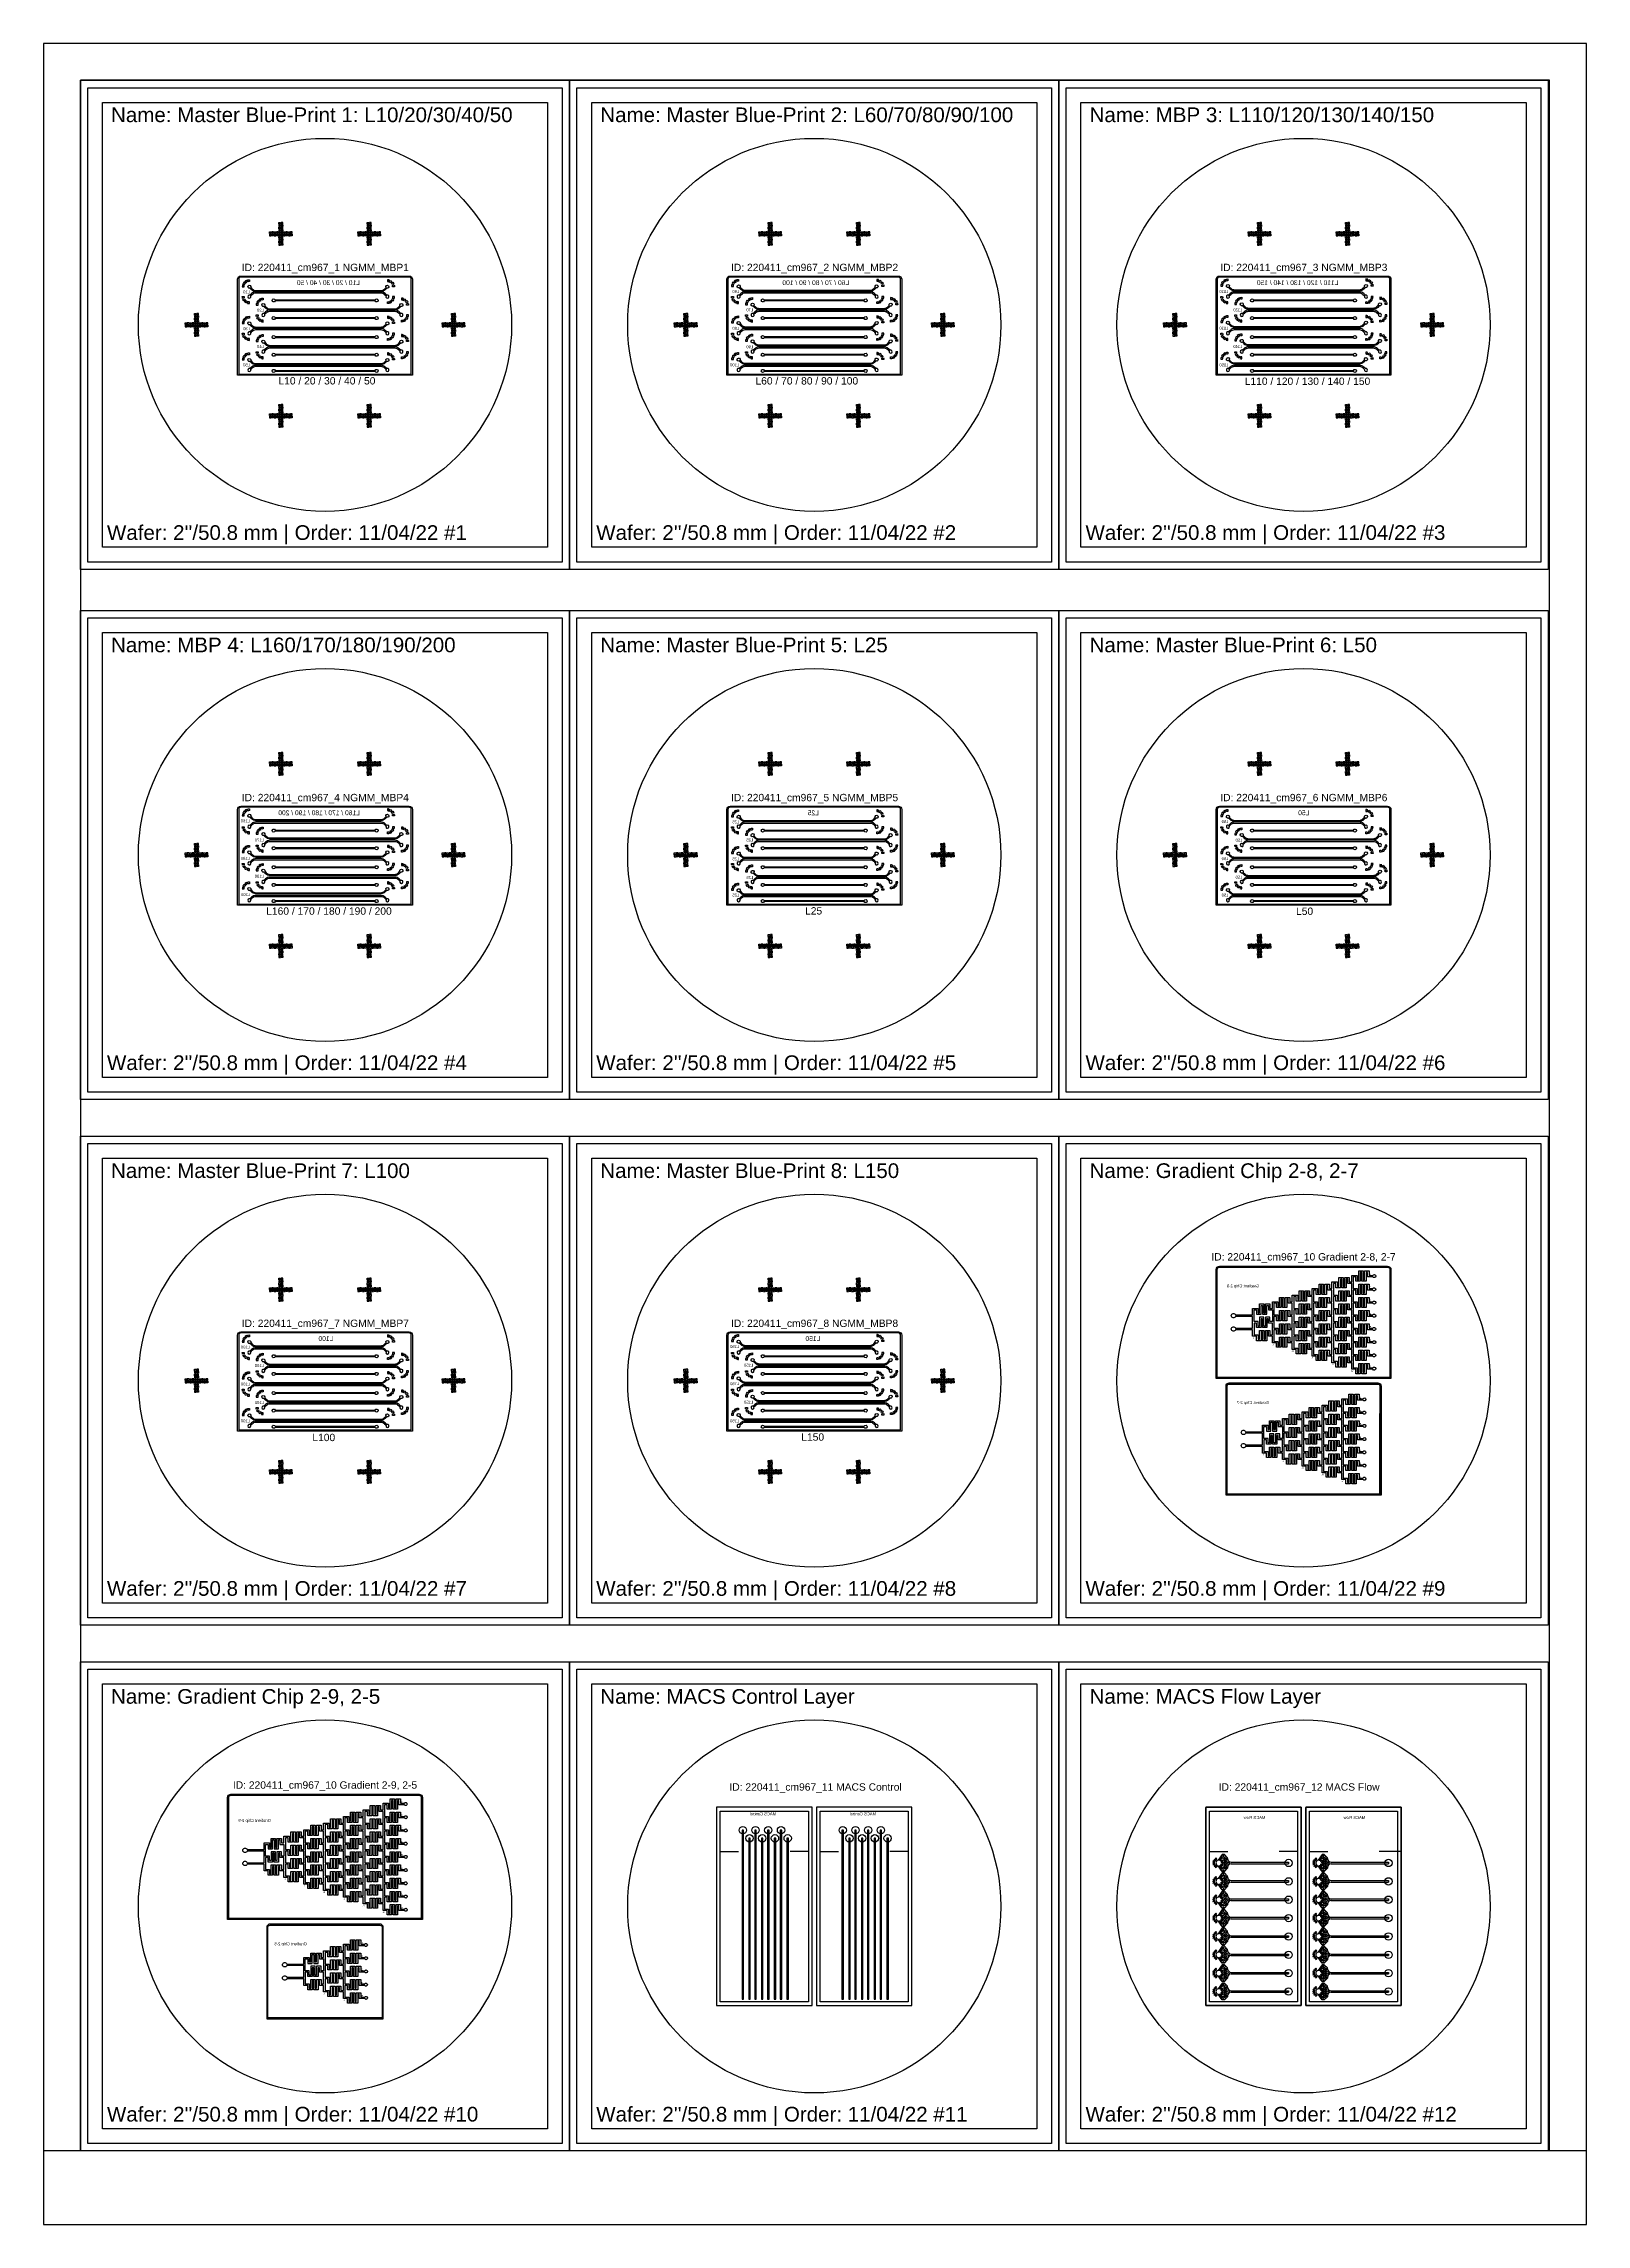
# Model space of a CAD drawing. Extents: x 3 to 210003, y 6 to 297006.
import ezdxf

# ---------------------------------------------------------------- set-up
doc = ezdxf.new("R2010")
doc.units = 13
doc.header["$MEASUREMENT"] = 0
for name, color, linetype in [('1- Light', 2, 'Continuous'), ('2- Dark', 4, 'Continuous'), ('ez1ctrl', 50, 'Continuous'), ('FLOW', 1, 'Continuous')]:
    doc.layers.add(name, color=color, linetype=linetype)
doc.styles.get("Standard").update_dxf_attribs({"font": 'Arial.ttf', "height": 4})

# ---------------------------------------------------------------- blocks, each defined once
blk = doc.blocks.new('*U71')
at = {"layer": 'ez1ctrl', "color": 2}
for p, q in [((-2915, 100), (4885, 100)), ((4885, 100), (4885, -100)), ((-2915, -100), (4885, -100))]:
    blk.add_line(p, q, dxfattribs=at)
blk.add_circle((4885, 0), 500, dxfattribs=at)
at = {"layer": 'FLOW', "color": 2}
for p, q in [((-5385, -65), (-5385, 65)), ((-5185, 48), (-5385, 65)), ((-5362, 194), (-5317, 317)), ((-5169, 142), (-5362, 194)), ((-5136, 232), (-5317, 317)), ((-5252, 430), (-5168, 530)), ((-5088, 315), (-5252, 430)), ((-5185, -48), (-5185, 48)), ((-5169, 142), (-5136, 232)), ((-5026, 389), (-5168, 530)), ((-5088, 315), (-5026, 389)), ((-5068, 614), (-4955, 680)), ((-4953, 451), (-5068, 614)), ((-4870, 498), (-4955, 680)), ((-4953, 451), (-4870, 498)), ((-4164, 1152), (-4713, 367)), ((-4164, 890), (-4534, 361)), ((-4459, 330), (-4164, 680)), ((-4344, 233), (-4164, 447)), ((-4284, 125), (-4164, 125)), ((-3859, 1152), (-4164, 1152)), ((-4164, 680), (-4164, 890)), ((-4164, 447), (-4164, 125)), ((-3415, 708), (-3859, 1152)), ((-3415, 600), (-3415, 708)), ((-5185, -48), (-5385, -65)), ((-5169, -142), (-5362, -194)), ((-5317, -317), (-5362, -194)), ((-5136, -232), (-5317, -317)), ((-5088, -315), (-5252, -430)), ((-5168, -530), (-5252, -430)), ((-5136, -232), (-5169, -142)), ((-5026, -389), (-5168, -530)), ((-5026, -389), (-5088, -315)), ((-4953, -451), (-5068, -614)), ((-4955, -680), (-5068, -614)), ((-4870, -498), (-4955, -680)), ((-4870, -498), (-4953, -451)), ((-4164, -1152), (-4713, -367)), ((-4164, -890), (-4534, -361)), ((-4459, -330), (-4164, -680)), ((-4344, -233), (-4164, -447)), ((-4284, -125), (-4164, -125)), ((-4164, -125), (-4164, -447)), ((-4164, -680), (-4164, -890)), ((-3859, -1152), (-4164, -1152)), ((-3415, -708), (-3859, -1152)), ((-3415, -600), (-3415, -708))]:
    blk.add_line(p, q, dxfattribs=at)
for centre in [(-4134, 1027), (-4118, -23), (-4027, 824), (-4027, 349), (-4027, 99), (-4024, 599), (-3718, 824), (-3718, 349), (-3718, 99), (-3715, 599), (-3549, 673), (-3349, 89), (-3208, -14), (-4118, -1068), (-4027, -151), (-4027, -401), (-4027, -651), (-4027, -830), (-3718, -151), (-3718, -401), (-3718, -651), (-3718, -830), (-3549, -717), (-3349, -142)]:
    blk.add_circle(centre, 25, dxfattribs=at)
at = {"layer": 'FLOW', "color": 2, "linetype": 'ByBlock', "lineweight": -3}
for centre in [(-3962, 975), (-3862, 725), (-3862, 475), (-3862, 225), (-3862, -25), (-3562, 475), (-3562, 225), (-3562, -25), (-3962, -1025), (-3862, -275), (-3862, -525), (-3862, -775), (-3562, -275), (-3562, -525)]:
    blk.add_circle(centre, 50, dxfattribs=at)
at = {"layer": 'FLOW', "color": 2}
for centre, radius, start, end in [((-4638, 0), 375, 101.53696, 258.46304), ((-4638, 0), 375, 61.49856, 74.02724), ((-4638, 0), 375, 19.47122, 38.42465), ((-2915, 600), 500, 180, 269.9986), ((-4638, 0), 375, 285.97276, 298.50144), ((-4638, 0), 375, 321.57535, 340.52878), ((-2915, -600), 500, 90.0014, 180)]:
    blk.add_arc(centre, radius, start, end, dxfattribs=at)
blk = doc.blocks.new('*U70')
at = {"layer": '1- Light', "color": 0, "linetype": 'ByBlock', "lineweight": -2, "transparency": 16777216}
for p in [(0, 17500), (0, 15000), (0, 12500), (0, 10000), (0, 7500), (0, 5000), (0, 2500), (0, 0)]:
    blk.add_blockref('*U71', p, dxfattribs=at)
blk = doc.blocks.new('*U75')
at = {"layer": 'ez1ctrl', "color": 2}
for p, q in [((-2915, 100), (4885, 100)), ((4885, 100), (4885, -100)), ((-2915, -100), (4885, -100))]:
    blk.add_line(p, q, dxfattribs=at)
blk.add_circle((4885, 0), 500, dxfattribs=at)
at = {"layer": 'FLOW', "color": 2}
for p, q in [((-5385, -65), (-5385, 65)), ((-5185, 48), (-5385, 65)), ((-5362, 194), (-5317, 317)), ((-5169, 142), (-5362, 194)), ((-5136, 232), (-5317, 317)), ((-5252, 430), (-5168, 530)), ((-5088, 315), (-5252, 430)), ((-5185, -48), (-5185, 48)), ((-5169, 142), (-5136, 232)), ((-5026, 389), (-5168, 530)), ((-5088, 315), (-5026, 389)), ((-5068, 614), (-4955, 680)), ((-4953, 451), (-5068, 614)), ((-4870, 498), (-4955, 680)), ((-4953, 451), (-4870, 498)), ((-4164, 1152), (-4713, 367)), ((-4164, 890), (-4534, 361)), ((-4459, 330), (-4164, 680)), ((-4344, 233), (-4164, 447)), ((-4284, 125), (-4164, 125)), ((-3859, 1152), (-4164, 1152)), ((-4164, 680), (-4164, 890)), ((-4164, 447), (-4164, 125)), ((-3415, 708), (-3859, 1152)), ((-3415, 600), (-3415, 708)), ((-5185, -48), (-5385, -65)), ((-5169, -142), (-5362, -194)), ((-5317, -317), (-5362, -194)), ((-5136, -232), (-5317, -317)), ((-5088, -315), (-5252, -430)), ((-5168, -530), (-5252, -430)), ((-5136, -232), (-5169, -142)), ((-5026, -389), (-5168, -530)), ((-5026, -389), (-5088, -315)), ((-4953, -451), (-5068, -614)), ((-4955, -680), (-5068, -614)), ((-4870, -498), (-4955, -680)), ((-4870, -498), (-4953, -451)), ((-4164, -1152), (-4713, -367)), ((-4164, -890), (-4534, -361)), ((-4459, -330), (-4164, -680)), ((-4344, -233), (-4164, -447)), ((-4284, -125), (-4164, -125)), ((-4164, -125), (-4164, -447)), ((-4164, -680), (-4164, -890)), ((-3859, -1152), (-4164, -1152)), ((-3415, -708), (-3859, -1152)), ((-3415, -600), (-3415, -708))]:
    blk.add_line(p, q, dxfattribs=at)
for centre in [(-4134, 1027), (-4118, -23), (-4027, 824), (-4027, 349), (-4027, 99), (-4024, 599), (-3718, 824), (-3718, 349), (-3718, 99), (-3715, 599), (-3549, 673), (-3349, 89), (-3208, -14), (-4118, -1068), (-4027, -151), (-4027, -401), (-4027, -651), (-4027, -830), (-3718, -151), (-3718, -401), (-3718, -651), (-3718, -830), (-3549, -717), (-3349, -142)]:
    blk.add_circle(centre, 25, dxfattribs=at)
at = {"layer": 'FLOW', "color": 2, "linetype": 'ByBlock', "lineweight": -3}
for centre in [(-3962, 975), (-3862, 725), (-3862, 475), (-3862, 225), (-3862, -25), (-3562, 475), (-3562, 225), (-3562, -25), (-3962, -1025), (-3862, -275), (-3862, -525), (-3862, -775), (-3562, -275), (-3562, -525)]:
    blk.add_circle(centre, 50, dxfattribs=at)
at = {"layer": 'FLOW', "color": 2}
for centre, radius, start, end in [((-4638, 0), 375, 101.53696, 258.46304), ((-4638, 0), 375, 61.49856, 74.02724), ((-4638, 0), 375, 19.47122, 38.42465), ((-2915, 600), 500, 180, 269.9986), ((-4638, 0), 375, 285.97276, 298.50144), ((-4638, 0), 375, 321.57535, 340.52878), ((-2915, -600), 500, 90.0014, 180)]:
    blk.add_arc(centre, radius, start, end, dxfattribs=at)
blk = doc.blocks.new('*U74')
at = {"layer": '1- Light', "color": 0, "linetype": 'ByBlock', "lineweight": -2, "transparency": 16777216}
for p in [(0, 17500), (0, 15000), (0, 12500), (0, 10000), (0, 7500), (0, 5000), (0, 2500), (0, 0)]:
    blk.add_blockref('*U75', p, dxfattribs=at)

msp = doc.modelspace()

# ---------------------------------------------------------------- linework, layer by layer
for points in [[(6003, 291006), (70603, 291006), (70603, 226406), (6003, 226406)], [(8003, 289006), (68603, 289006), (68603, 228406), (8003, 228406)], [(72603, 291006), (137203, 291006), (137203, 226406), (72603, 226406)], [(74603, 289006), (135203, 289006), (135203, 228406), (74603, 228406)], [(139203, 291006), (203803, 291006), (203803, 226406), (139203, 226406)], [(141203, 289006), (201803, 289006), (201803, 228406), (141203, 228406)], [(6003, 218806), (70603, 218806), (70603, 154206), (6003, 154206)], [(72603, 218806), (137203, 218806), (137203, 154206), (72603, 154206)], [(139203, 218806), (203803, 218806), (203803, 154206), (139203, 154206)], [(8003, 216806), (68603, 216806), (68603, 156206), (8003, 156206)], [(74603, 216806), (135203, 216806), (135203, 156206), (74603, 156206)], [(141203, 216806), (201803, 216806), (201803, 156206), (141203, 156206)], [(6003, 147206), (70603, 147206), (70603, 82606), (6003, 82606)], [(72603, 147206), (137203, 147206), (137203, 82606), (72603, 82606)], [(139203, 147206), (203803, 147206), (203803, 82606), (139203, 82606)], [(8003, 145206), (68603, 145206), (68603, 84606), (8003, 84606)], [(74603, 145206), (135203, 145206), (135203, 84606), (74603, 84606)], [(141203, 145206), (201803, 145206), (201803, 84606), (141203, 84606)], [(6003, 75606), (70603, 75606), (70603, 11006), (6003, 11006)], [(72603, 75606), (137203, 75606), (137203, 11006), (72603, 11006)], [(139203, 75606), (203803, 75606), (203803, 11006), (139203, 11006)], [(8003, 73606), (68603, 73606), (68603, 13006), (8003, 13006)], [(74603, 73606), (135203, 73606), (135203, 13006), (74603, 13006)], [(141203, 73606), (201803, 73606), (201803, 13006), (141203, 13006)]]:
    msp.add_lwpolyline(points, close=True)
at = {"layer": '1- Light'}
for p, q in [((92103, 50786), (94603, 50786)), ((104103, 50786), (101603, 50786)), ((105703, 50786), (108203, 50786)), ((117703, 50786), (115203, 50786)), ((158703, 50786), (161203, 50786)), ((170703, 50786), (168203, 50786)), ((172303, 50786), (174803, 50786)), ((184303, 50786), (181803, 50786))]:
    msp.add_line(p, q, dxfattribs=at)
at = {"layer": '1- Light', "color": 3}
msp.add_line((184803, 50786), (181803, 50786), dxfattribs=at)
at = {"layer": '1- Light'}
for points in [[(30753, 271376), (30983, 271376), (30983, 271146), (30753, 271146)], [(30753, 270836), (30983, 270836), (30983, 271066), (30753, 271066)], [(31293, 271376), (31063, 271376), (31063, 271146), (31293, 271146)], [(31293, 270836), (31063, 270836), (31063, 271066), (31293, 271066)], [(31393, 271376), (31623, 271376), (31623, 271146), (31393, 271146)], [(31393, 270836), (31623, 270836), (31623, 271066), (31393, 271066)], [(31933, 271376), (31703, 271376), (31703, 271146), (31933, 271146)], [(31933, 270836), (31703, 270836), (31703, 271066), (31933, 271066)], [(32033, 272656), (32263, 272656), (32263, 272426), (32033, 272426)], [(32033, 272116), (32263, 272116), (32263, 272346), (32033, 272346)], [(32033, 272016), (32263, 272016), (32263, 271786), (32033, 271786)], [(32033, 271476), (32263, 271476), (32263, 271706), (32033, 271706)], [(32033, 271376), (32263, 271376), (32263, 271146), (32033, 271146)], [(32033, 270836), (32263, 270836), (32263, 271066), (32033, 271066)], [(32033, 270736), (32263, 270736), (32263, 270506), (32033, 270506)], [(32033, 270196), (32263, 270196), (32263, 270426), (32033, 270426)], [(32573, 272656), (32343, 272656), (32343, 272426), (32573, 272426)], [(32573, 272116), (32343, 272116), (32343, 272346), (32573, 272346)], [(32573, 272016), (32343, 272016), (32343, 271786), (32573, 271786)], [(32573, 271476), (32343, 271476), (32343, 271706), (32573, 271706)], [(32573, 271376), (32343, 271376), (32343, 271146), (32573, 271146)], [(32573, 270836), (32343, 270836), (32343, 271066), (32573, 271066)], [(32573, 270736), (32343, 270736), (32343, 270506), (32573, 270506)], [(32573, 270196), (32343, 270196), (32343, 270426), (32573, 270426)], [(32673, 271376), (32903, 271376), (32903, 271146), (32673, 271146)], [(32673, 270836), (32903, 270836), (32903, 271066), (32673, 271066)], [(33213, 271376), (32983, 271376), (32983, 271146), (33213, 271146)], [(33213, 270836), (32983, 270836), (32983, 271066), (33213, 271066)], [(33313, 271376), (33543, 271376), (33543, 271146), (33313, 271146)], [(33313, 270836), (33543, 270836), (33543, 271066), (33313, 271066)], [(33853, 271376), (33623, 271376), (33623, 271146), (33853, 271146)], [(33853, 270836), (33623, 270836), (33623, 271066), (33853, 271066)], [(42753, 271376), (42983, 271376), (42983, 271146), (42753, 271146)], [(42753, 270836), (42983, 270836), (42983, 271066), (42753, 271066)], [(43293, 271376), (43063, 271376), (43063, 271146), (43293, 271146)], [(43293, 270836), (43063, 270836), (43063, 271066), (43293, 271066)], [(43393, 271376), (43623, 271376), (43623, 271146), (43393, 271146)], [(43393, 270836), (43623, 270836), (43623, 271066), (43393, 271066)], [(43933, 271376), (43703, 271376), (43703, 271146), (43933, 271146)], [(43933, 270836), (43703, 270836), (43703, 271066), (43933, 271066)], [(44033, 272656), (44263, 272656), (44263, 272426), (44033, 272426)], [(44033, 272116), (44263, 272116), (44263, 272346), (44033, 272346)], [(44033, 272016), (44263, 272016), (44263, 271786), (44033, 271786)], [(44033, 271476), (44263, 271476), (44263, 271706), (44033, 271706)], [(44033, 271376), (44263, 271376), (44263, 271146), (44033, 271146)], [(44033, 270836), (44263, 270836), (44263, 271066), (44033, 271066)], [(44033, 270736), (44263, 270736), (44263, 270506), (44033, 270506)], [(44033, 270196), (44263, 270196), (44263, 270426), (44033, 270426)], [(44573, 272656), (44343, 272656), (44343, 272426), (44573, 272426)], [(44573, 272116), (44343, 272116), (44343, 272346), (44573, 272346)], [(44573, 272016), (44343, 272016), (44343, 271786), (44573, 271786)], [(44573, 271476), (44343, 271476), (44343, 271706), (44573, 271706)], [(44573, 271376), (44343, 271376), (44343, 271146), (44573, 271146)], [(44573, 270836), (44343, 270836), (44343, 271066), (44573, 271066)], [(44573, 270736), (44343, 270736), (44343, 270506), (44573, 270506)], [(44573, 270196), (44343, 270196), (44343, 270426), (44573, 270426)], [(44673, 271376), (44903, 271376), (44903, 271146), (44673, 271146)], [(44673, 270836), (44903, 270836), (44903, 271066), (44673, 271066)], [(45213, 271376), (44983, 271376), (44983, 271146), (45213, 271146)], [(45213, 270836), (44983, 270836), (44983, 271066), (45213, 271066)], [(45313, 271376), (45543, 271376), (45543, 271146), (45313, 271146)], [(45313, 270836), (45543, 270836), (45543, 271066), (45313, 271066)], [(45853, 271376), (45623, 271376), (45623, 271146), (45853, 271146)], [(45853, 270836), (45623, 270836), (45623, 271066), (45853, 271066)], [(97353, 271376), (97583, 271376), (97583, 271146), (97353, 271146)], [(97353, 270836), (97583, 270836), (97583, 271066), (97353, 271066)], [(97893, 271376), (97663, 271376), (97663, 271146), (97893, 271146)], [(97893, 270836), (97663, 270836), (97663, 271066), (97893, 271066)], [(97993, 271376), (98223, 271376), (98223, 271146), (97993, 271146)], [(97993, 270836), (98223, 270836), (98223, 271066), (97993, 271066)], [(98533, 271376), (98303, 271376), (98303, 271146), (98533, 271146)], [(98533, 270836), (98303, 270836), (98303, 271066), (98533, 271066)], [(98633, 272656), (98863, 272656), (98863, 272426), (98633, 272426)], [(98633, 272116), (98863, 272116), (98863, 272346), (98633, 272346)], [(98633, 272016), (98863, 272016), (98863, 271786), (98633, 271786)], [(98633, 271476), (98863, 271476), (98863, 271706), (98633, 271706)], [(98633, 271376), (98863, 271376), (98863, 271146), (98633, 271146)], [(98633, 270836), (98863, 270836), (98863, 271066), (98633, 271066)], [(98633, 270736), (98863, 270736), (98863, 270506), (98633, 270506)], [(98633, 270196), (98863, 270196), (98863, 270426), (98633, 270426)], [(99173, 272656), (98943, 272656), (98943, 272426), (99173, 272426)], [(99173, 272116), (98943, 272116), (98943, 272346), (99173, 272346)], [(99173, 272016), (98943, 272016), (98943, 271786), (99173, 271786)], [(99173, 271476), (98943, 271476), (98943, 271706), (99173, 271706)], [(99173, 271376), (98943, 271376), (98943, 271146), (99173, 271146)], [(99173, 270836), (98943, 270836), (98943, 271066), (99173, 271066)], [(99173, 270736), (98943, 270736), (98943, 270506), (99173, 270506)], [(99173, 270196), (98943, 270196), (98943, 270426), (99173, 270426)], [(99273, 271376), (99503, 271376), (99503, 271146), (99273, 271146)], [(99273, 270836), (99503, 270836), (99503, 271066), (99273, 271066)], [(99813, 271376), (99583, 271376), (99583, 271146), (99813, 271146)], [(99813, 270836), (99583, 270836), (99583, 271066), (99813, 271066)], [(99913, 271376), (100143, 271376), (100143, 271146), (99913, 271146)], [(99913, 270836), (100143, 270836), (100143, 271066), (99913, 271066)], [(100453, 271376), (100223, 271376), (100223, 271146), (100453, 271146)], [(100453, 270836), (100223, 270836), (100223, 271066), (100453, 271066)], [(109353, 271376), (109583, 271376), (109583, 271146), (109353, 271146)], [(109353, 270836), (109583, 270836), (109583, 271066), (109353, 271066)], [(109893, 271376), (109663, 271376), (109663, 271146), (109893, 271146)], [(109893, 270836), (109663, 270836), (109663, 271066), (109893, 271066)], [(109993, 271376), (110223, 271376), (110223, 271146), (109993, 271146)], [(109993, 270836), (110223, 270836), (110223, 271066), (109993, 271066)], [(110533, 271376), (110303, 271376), (110303, 271146), (110533, 271146)], [(110533, 270836), (110303, 270836), (110303, 271066), (110533, 271066)], [(110633, 272656), (110863, 272656), (110863, 272426), (110633, 272426)], [(110633, 272116), (110863, 272116), (110863, 272346), (110633, 272346)], [(110633, 272016), (110863, 272016), (110863, 271786), (110633, 271786)], [(110633, 271476), (110863, 271476), (110863, 271706), (110633, 271706)], [(110633, 271376), (110863, 271376), (110863, 271146), (110633, 271146)], [(110633, 270836), (110863, 270836), (110863, 271066), (110633, 271066)], [(110633, 270736), (110863, 270736), (110863, 270506), (110633, 270506)], [(110633, 270196), (110863, 270196), (110863, 270426), (110633, 270426)], [(111173, 272656), (110943, 272656), (110943, 272426), (111173, 272426)], [(111173, 272116), (110943, 272116), (110943, 272346), (111173, 272346)], [(111173, 272016), (110943, 272016), (110943, 271786), (111173, 271786)], [(111173, 271476), (110943, 271476), (110943, 271706), (111173, 271706)], [(111173, 271376), (110943, 271376), (110943, 271146), (111173, 271146)], [(111173, 270836), (110943, 270836), (110943, 271066), (111173, 271066)], [(111173, 270736), (110943, 270736), (110943, 270506), (111173, 270506)], [(111173, 270196), (110943, 270196), (110943, 270426), (111173, 270426)], [(111273, 271376), (111503, 271376), (111503, 271146), (111273, 271146)], [(111273, 270836), (111503, 270836), (111503, 271066), (111273, 271066)], [(111813, 271376), (111583, 271376), (111583, 271146), (111813, 271146)], [(111813, 270836), (111583, 270836), (111583, 271066), (111813, 271066)], [(111913, 271376), (112143, 271376), (112143, 271146), (111913, 271146)], [(111913, 270836), (112143, 270836), (112143, 271066), (111913, 271066)], [(112453, 271376), (112223, 271376), (112223, 271146), (112453, 271146)], [(112453, 270836), (112223, 270836), (112223, 271066), (112453, 271066)], [(163953, 271376), (164183, 271376), (164183, 271146), (163953, 271146)], [(163953, 270836), (164183, 270836), (164183, 271066), (163953, 271066)], [(164493, 271376), (164263, 271376), (164263, 271146), (164493, 271146)], [(164493, 270836), (164263, 270836), (164263, 271066), (164493, 271066)], [(164593, 271376), (164823, 271376), (164823, 271146), (164593, 271146)], [(164593, 270836), (164823, 270836), (164823, 271066), (164593, 271066)], [(165133, 271376), (164903, 271376), (164903, 271146), (165133, 271146)], [(165133, 270836), (164903, 270836), (164903, 271066), (165133, 271066)], [(165233, 272656), (165463, 272656), (165463, 272426), (165233, 272426)], [(165233, 272116), (165463, 272116), (165463, 272346), (165233, 272346)], [(165233, 272016), (165463, 272016), (165463, 271786), (165233, 271786)], [(165233, 271476), (165463, 271476), (165463, 271706), (165233, 271706)], [(165233, 271376), (165463, 271376), (165463, 271146), (165233, 271146)], [(165233, 270836), (165463, 270836), (165463, 271066), (165233, 271066)], [(165233, 270736), (165463, 270736), (165463, 270506), (165233, 270506)], [(165233, 270196), (165463, 270196), (165463, 270426), (165233, 270426)], [(165773, 272656), (165543, 272656), (165543, 272426), (165773, 272426)], [(165773, 272116), (165543, 272116), (165543, 272346), (165773, 272346)], [(165773, 272016), (165543, 272016), (165543, 271786), (165773, 271786)], [(165773, 271476), (165543, 271476), (165543, 271706), (165773, 271706)], [(165773, 271376), (165543, 271376), (165543, 271146), (165773, 271146)], [(165773, 270836), (165543, 270836), (165543, 271066), (165773, 271066)], [(165773, 270736), (165543, 270736), (165543, 270506), (165773, 270506)], [(165773, 270196), (165543, 270196), (165543, 270426), (165773, 270426)], [(165873, 271376), (166103, 271376), (166103, 271146), (165873, 271146)], [(165873, 270836), (166103, 270836), (166103, 271066), (165873, 271066)], [(166413, 271376), (166183, 271376), (166183, 271146), (166413, 271146)], [(166413, 270836), (166183, 270836), (166183, 271066), (166413, 271066)], [(166513, 271376), (166743, 271376), (166743, 271146), (166513, 271146)], [(166513, 270836), (166743, 270836), (166743, 271066), (166513, 271066)], [(167053, 271376), (166823, 271376), (166823, 271146), (167053, 271146)], [(167053, 270836), (166823, 270836), (166823, 271066), (167053, 271066)], [(175953, 271376), (176183, 271376), (176183, 271146), (175953, 271146)], [(175953, 270836), (176183, 270836), (176183, 271066), (175953, 271066)], [(176493, 271376), (176263, 271376), (176263, 271146), (176493, 271146)], [(176493, 270836), (176263, 270836), (176263, 271066), (176493, 271066)], [(176593, 271376), (176823, 271376), (176823, 271146), (176593, 271146)], [(176593, 270836), (176823, 270836), (176823, 271066), (176593, 271066)], [(177133, 271376), (176903, 271376), (176903, 271146), (177133, 271146)], [(177133, 270836), (176903, 270836), (176903, 271066), (177133, 271066)], [(177233, 272656), (177463, 272656), (177463, 272426), (177233, 272426)], [(177233, 272116), (177463, 272116), (177463, 272346), (177233, 272346)], [(177233, 272016), (177463, 272016), (177463, 271786), (177233, 271786)], [(177233, 271476), (177463, 271476), (177463, 271706), (177233, 271706)], [(177233, 271376), (177463, 271376), (177463, 271146), (177233, 271146)], [(177233, 270836), (177463, 270836), (177463, 271066), (177233, 271066)], [(177233, 270736), (177463, 270736), (177463, 270506), (177233, 270506)], [(177233, 270196), (177463, 270196), (177463, 270426), (177233, 270426)], [(177773, 272656), (177543, 272656), (177543, 272426), (177773, 272426)], [(177773, 272116), (177543, 272116), (177543, 272346), (177773, 272346)], [(177773, 272016), (177543, 272016), (177543, 271786), (177773, 271786)], [(177773, 271476), (177543, 271476), (177543, 271706), (177773, 271706)], [(177773, 271376), (177543, 271376), (177543, 271146), (177773, 271146)], [(177773, 270836), (177543, 270836), (177543, 271066), (177773, 271066)], [(177773, 270736), (177543, 270736), (177543, 270506), (177773, 270506)], [(177773, 270196), (177543, 270196), (177543, 270426), (177773, 270426)], [(177873, 271376), (178103, 271376), (178103, 271146), (177873, 271146)], [(177873, 270836), (178103, 270836), (178103, 271066), (177873, 271066)], [(178413, 271376), (178183, 271376), (178183, 271146), (178413, 271146)], [(178413, 270836), (178183, 270836), (178183, 271066), (178413, 271066)], [(178513, 271376), (178743, 271376), (178743, 271146), (178513, 271146)], [(178513, 270836), (178743, 270836), (178743, 271066), (178513, 271066)], [(179053, 271376), (178823, 271376), (178823, 271146), (179053, 271146)], [(179053, 270836), (178823, 270836), (178823, 271066), (179053, 271066)], [(32033, 270096), (32263, 270096), (32263, 269866), (32033, 269866)], [(32033, 269556), (32263, 269556), (32263, 269786), (32033, 269786)], [(32573, 270096), (32343, 270096), (32343, 269866), (32573, 269866)], [(32573, 269556), (32343, 269556), (32343, 269786), (32573, 269786)], [(44033, 270096), (44263, 270096), (44263, 269866), (44033, 269866)], [(44033, 269556), (44263, 269556), (44263, 269786), (44033, 269786)], [(44573, 270096), (44343, 270096), (44343, 269866), (44573, 269866)], [(44573, 269556), (44343, 269556), (44343, 269786), (44573, 269786)], [(98633, 270096), (98863, 270096), (98863, 269866), (98633, 269866)], [(98633, 269556), (98863, 269556), (98863, 269786), (98633, 269786)], [(99173, 270096), (98943, 270096), (98943, 269866), (99173, 269866)], [(99173, 269556), (98943, 269556), (98943, 269786), (99173, 269786)], [(110633, 270096), (110863, 270096), (110863, 269866), (110633, 269866)], [(110633, 269556), (110863, 269556), (110863, 269786), (110633, 269786)], [(111173, 270096), (110943, 270096), (110943, 269866), (111173, 269866)], [(111173, 269556), (110943, 269556), (110943, 269786), (111173, 269786)], [(165233, 270096), (165463, 270096), (165463, 269866), (165233, 269866)], [(165233, 269556), (165463, 269556), (165463, 269786), (165233, 269786)], [(165773, 270096), (165543, 270096), (165543, 269866), (165773, 269866)], [(165773, 269556), (165543, 269556), (165543, 269786), (165773, 269786)], [(177233, 270096), (177463, 270096), (177463, 269866), (177233, 269866)], [(177233, 269556), (177463, 269556), (177463, 269786), (177233, 269786)], [(177773, 270096), (177543, 270096), (177543, 269866), (177773, 269866)], [(177773, 269556), (177543, 269556), (177543, 269786), (177773, 269786)], [(19253, 258976), (19483, 258976), (19483, 258746), (19253, 258746)], [(19253, 258436), (19483, 258436), (19483, 258666), (19253, 258666)], [(19793, 258976), (19563, 258976), (19563, 258746), (19793, 258746)], [(19793, 258436), (19563, 258436), (19563, 258666), (19793, 258666)], [(19893, 258976), (20123, 258976), (20123, 258746), (19893, 258746)], [(19893, 258436), (20123, 258436), (20123, 258666), (19893, 258666)], [(20433, 258976), (20203, 258976), (20203, 258746), (20433, 258746)], [(20433, 258436), (20203, 258436), (20203, 258666), (20433, 258666)], [(20533, 260256), (20763, 260256), (20763, 260026), (20533, 260026)], [(20533, 259716), (20763, 259716), (20763, 259946), (20533, 259946)], [(20533, 259616), (20763, 259616), (20763, 259386), (20533, 259386)], [(20533, 259076), (20763, 259076), (20763, 259306), (20533, 259306)], [(20533, 258976), (20763, 258976), (20763, 258746), (20533, 258746)], [(20533, 258436), (20763, 258436), (20763, 258666), (20533, 258666)], [(21073, 260256), (20843, 260256), (20843, 260026), (21073, 260026)], [(21073, 259716), (20843, 259716), (20843, 259946), (21073, 259946)], [(21073, 259616), (20843, 259616), (20843, 259386), (21073, 259386)], [(21073, 259076), (20843, 259076), (20843, 259306), (21073, 259306)], [(21073, 258976), (20843, 258976), (20843, 258746), (21073, 258746)], [(21073, 258436), (20843, 258436), (20843, 258666), (21073, 258666)], [(21173, 258976), (21403, 258976), (21403, 258746), (21173, 258746)], [(21173, 258436), (21403, 258436), (21403, 258666), (21173, 258666)], [(21713, 258976), (21483, 258976), (21483, 258746), (21713, 258746)], [(21713, 258436), (21483, 258436), (21483, 258666), (21713, 258666)], [(21813, 258976), (22043, 258976), (22043, 258746), (21813, 258746)], [(21813, 258436), (22043, 258436), (22043, 258666), (21813, 258666)], [(22353, 258976), (22123, 258976), (22123, 258746), (22353, 258746)], [(22353, 258436), (22123, 258436), (22123, 258666), (22353, 258666)], [(54253, 258976), (54483, 258976), (54483, 258746), (54253, 258746)], [(54253, 258436), (54483, 258436), (54483, 258666), (54253, 258666)], [(54793, 258976), (54563, 258976), (54563, 258746), (54793, 258746)], [(54793, 258436), (54563, 258436), (54563, 258666), (54793, 258666)], [(54893, 258976), (55123, 258976), (55123, 258746), (54893, 258746)], [(54893, 258436), (55123, 258436), (55123, 258666), (54893, 258666)], [(55433, 258976), (55203, 258976), (55203, 258746), (55433, 258746)], [(55433, 258436), (55203, 258436), (55203, 258666), (55433, 258666)], [(55533, 260256), (55763, 260256), (55763, 260026), (55533, 260026)], [(55533, 259716), (55763, 259716), (55763, 259946), (55533, 259946)], [(55533, 259616), (55763, 259616), (55763, 259386), (55533, 259386)], [(55533, 259076), (55763, 259076), (55763, 259306), (55533, 259306)], [(55533, 258976), (55763, 258976), (55763, 258746), (55533, 258746)], [(55533, 258436), (55763, 258436), (55763, 258666), (55533, 258666)], [(56073, 260256), (55843, 260256), (55843, 260026), (56073, 260026)], [(56073, 259716), (55843, 259716), (55843, 259946), (56073, 259946)], [(56073, 259616), (55843, 259616), (55843, 259386), (56073, 259386)], [(56073, 259076), (55843, 259076), (55843, 259306), (56073, 259306)], [(56073, 258976), (55843, 258976), (55843, 258746), (56073, 258746)], [(56073, 258436), (55843, 258436), (55843, 258666), (56073, 258666)], [(56173, 258976), (56403, 258976), (56403, 258746), (56173, 258746)], [(56173, 258436), (56403, 258436), (56403, 258666), (56173, 258666)], [(56713, 258976), (56483, 258976), (56483, 258746), (56713, 258746)], [(56713, 258436), (56483, 258436), (56483, 258666), (56713, 258666)], [(56813, 258976), (57043, 258976), (57043, 258746), (56813, 258746)], [(56813, 258436), (57043, 258436), (57043, 258666), (56813, 258666)], [(57353, 258976), (57123, 258976), (57123, 258746), (57353, 258746)], [(57353, 258436), (57123, 258436), (57123, 258666), (57353, 258666)], [(85853, 258976), (86083, 258976), (86083, 258746), (85853, 258746)], [(85853, 258436), (86083, 258436), (86083, 258666), (85853, 258666)], [(86393, 258976), (86163, 258976), (86163, 258746), (86393, 258746)], [(86393, 258436), (86163, 258436), (86163, 258666), (86393, 258666)], [(86493, 258976), (86723, 258976), (86723, 258746), (86493, 258746)], [(86493, 258436), (86723, 258436), (86723, 258666), (86493, 258666)], [(87033, 258976), (86803, 258976), (86803, 258746), (87033, 258746)], [(87033, 258436), (86803, 258436), (86803, 258666), (87033, 258666)], [(87133, 260256), (87363, 260256), (87363, 260026), (87133, 260026)], [(87133, 259716), (87363, 259716), (87363, 259946), (87133, 259946)], [(87133, 259616), (87363, 259616), (87363, 259386), (87133, 259386)], [(87133, 259076), (87363, 259076), (87363, 259306), (87133, 259306)], [(87133, 258976), (87363, 258976), (87363, 258746), (87133, 258746)], [(87133, 258436), (87363, 258436), (87363, 258666), (87133, 258666)], [(87673, 260256), (87443, 260256), (87443, 260026), (87673, 260026)], [(87673, 259716), (87443, 259716), (87443, 259946), (87673, 259946)], [(87673, 259616), (87443, 259616), (87443, 259386), (87673, 259386)], [(87673, 259076), (87443, 259076), (87443, 259306), (87673, 259306)], [(87673, 258976), (87443, 258976), (87443, 258746), (87673, 258746)], [(87673, 258436), (87443, 258436), (87443, 258666), (87673, 258666)], [(87773, 258976), (88003, 258976), (88003, 258746), (87773, 258746)], [(87773, 258436), (88003, 258436), (88003, 258666), (87773, 258666)], [(88313, 258976), (88083, 258976), (88083, 258746), (88313, 258746)], [(88313, 258436), (88083, 258436), (88083, 258666), (88313, 258666)], [(88413, 258976), (88643, 258976), (88643, 258746), (88413, 258746)], [(88413, 258436), (88643, 258436), (88643, 258666), (88413, 258666)], [(88953, 258976), (88723, 258976), (88723, 258746), (88953, 258746)], [(88953, 258436), (88723, 258436), (88723, 258666), (88953, 258666)], [(120853, 258976), (121083, 258976), (121083, 258746), (120853, 258746)], [(120853, 258436), (121083, 258436), (121083, 258666), (120853, 258666)], [(121393, 258976), (121163, 258976), (121163, 258746), (121393, 258746)], [(121393, 258436), (121163, 258436), (121163, 258666), (121393, 258666)], [(121493, 258976), (121723, 258976), (121723, 258746), (121493, 258746)], [(121493, 258436), (121723, 258436), (121723, 258666), (121493, 258666)], [(122033, 258976), (121803, 258976), (121803, 258746), (122033, 258746)], [(122033, 258436), (121803, 258436), (121803, 258666), (122033, 258666)], [(122133, 260256), (122363, 260256), (122363, 260026), (122133, 260026)], [(122133, 259716), (122363, 259716), (122363, 259946), (122133, 259946)], [(122133, 259616), (122363, 259616), (122363, 259386), (122133, 259386)], [(122133, 259076), (122363, 259076), (122363, 259306), (122133, 259306)], [(122133, 258976), (122363, 258976), (122363, 258746), (122133, 258746)], [(122133, 258436), (122363, 258436), (122363, 258666), (122133, 258666)], [(122673, 260256), (122443, 260256), (122443, 260026), (122673, 260026)], [(122673, 259716), (122443, 259716), (122443, 259946), (122673, 259946)], [(122673, 259616), (122443, 259616), (122443, 259386), (122673, 259386)], [(122673, 259076), (122443, 259076), (122443, 259306), (122673, 259306)], [(122673, 258976), (122443, 258976), (122443, 258746), (122673, 258746)], [(122673, 258436), (122443, 258436), (122443, 258666), (122673, 258666)], [(122773, 258976), (123003, 258976), (123003, 258746), (122773, 258746)], [(122773, 258436), (123003, 258436), (123003, 258666), (122773, 258666)], [(123313, 258976), (123083, 258976), (123083, 258746), (123313, 258746)], [(123313, 258436), (123083, 258436), (123083, 258666), (123313, 258666)], [(123413, 258976), (123643, 258976), (123643, 258746), (123413, 258746)], [(123413, 258436), (123643, 258436), (123643, 258666), (123413, 258666)], [(123953, 258976), (123723, 258976), (123723, 258746), (123953, 258746)], [(123953, 258436), (123723, 258436), (123723, 258666), (123953, 258666)], [(152453, 258976), (152683, 258976), (152683, 258746), (152453, 258746)], [(152453, 258436), (152683, 258436), (152683, 258666), (152453, 258666)], [(152993, 258976), (152763, 258976), (152763, 258746), (152993, 258746)], [(152993, 258436), (152763, 258436), (152763, 258666), (152993, 258666)], [(153093, 258976), (153323, 258976), (153323, 258746), (153093, 258746)], [(153093, 258436), (153323, 258436), (153323, 258666), (153093, 258666)], [(153633, 258976), (153403, 258976), (153403, 258746), (153633, 258746)], [(153633, 258436), (153403, 258436), (153403, 258666), (153633, 258666)], [(153733, 260256), (153963, 260256), (153963, 260026), (153733, 260026)], [(153733, 259716), (153963, 259716), (153963, 259946), (153733, 259946)], [(153733, 259616), (153963, 259616), (153963, 259386), (153733, 259386)], [(153733, 259076), (153963, 259076), (153963, 259306), (153733, 259306)], [(153733, 258976), (153963, 258976), (153963, 258746), (153733, 258746)], [(153733, 258436), (153963, 258436), (153963, 258666), (153733, 258666)], [(154273, 260256), (154043, 260256), (154043, 260026), (154273, 260026)], [(154273, 259716), (154043, 259716), (154043, 259946), (154273, 259946)], [(154273, 259616), (154043, 259616), (154043, 259386), (154273, 259386)], [(154273, 259076), (154043, 259076), (154043, 259306), (154273, 259306)], [(154273, 258976), (154043, 258976), (154043, 258746), (154273, 258746)], [(154273, 258436), (154043, 258436), (154043, 258666), (154273, 258666)], [(154373, 258976), (154603, 258976), (154603, 258746), (154373, 258746)], [(154373, 258436), (154603, 258436), (154603, 258666), (154373, 258666)], [(154913, 258976), (154683, 258976), (154683, 258746), (154913, 258746)], [(154913, 258436), (154683, 258436), (154683, 258666), (154913, 258666)], [(155013, 258976), (155243, 258976), (155243, 258746), (155013, 258746)], [(155013, 258436), (155243, 258436), (155243, 258666), (155013, 258666)], [(155553, 258976), (155323, 258976), (155323, 258746), (155553, 258746)], [(155553, 258436), (155323, 258436), (155323, 258666), (155553, 258666)], [(187453, 258976), (187683, 258976), (187683, 258746), (187453, 258746)], [(187453, 258436), (187683, 258436), (187683, 258666), (187453, 258666)], [(187993, 258976), (187763, 258976), (187763, 258746), (187993, 258746)], [(187993, 258436), (187763, 258436), (187763, 258666), (187993, 258666)], [(188093, 258976), (188323, 258976), (188323, 258746), (188093, 258746)], [(188093, 258436), (188323, 258436), (188323, 258666), (188093, 258666)], [(188633, 258976), (188403, 258976), (188403, 258746), (188633, 258746)], [(188633, 258436), (188403, 258436), (188403, 258666), (188633, 258666)], [(188733, 260256), (188963, 260256), (188963, 260026), (188733, 260026)], [(188733, 259716), (188963, 259716), (188963, 259946), (188733, 259946)], [(188733, 259616), (188963, 259616), (188963, 259386), (188733, 259386)], [(188733, 259076), (188963, 259076), (188963, 259306), (188733, 259306)], [(188733, 258976), (188963, 258976), (188963, 258746), (188733, 258746)], [(188733, 258436), (188963, 258436), (188963, 258666), (188733, 258666)], [(189273, 260256), (189043, 260256), (189043, 260026), (189273, 260026)], [(189273, 259716), (189043, 259716), (189043, 259946), (189273, 259946)], [(189273, 259616), (189043, 259616), (189043, 259386), (189273, 259386)], [(189273, 259076), (189043, 259076), (189043, 259306), (189273, 259306)], [(189273, 258976), (189043, 258976), (189043, 258746), (189273, 258746)], [(189273, 258436), (189043, 258436), (189043, 258666), (189273, 258666)], [(189373, 258976), (189603, 258976), (189603, 258746), (189373, 258746)], [(189373, 258436), (189603, 258436), (189603, 258666), (189373, 258666)], [(189913, 258976), (189683, 258976), (189683, 258746), (189913, 258746)], [(189913, 258436), (189683, 258436), (189683, 258666), (189913, 258666)], [(190013, 258976), (190243, 258976), (190243, 258746), (190013, 258746)], [(190013, 258436), (190243, 258436), (190243, 258666), (190013, 258666)], [(190553, 258976), (190323, 258976), (190323, 258746), (190553, 258746)], [(190553, 258436), (190323, 258436), (190323, 258666), (190553, 258666)], [(20533, 258336), (20763, 258336), (20763, 258106), (20533, 258106)], [(20533, 257796), (20763, 257796), (20763, 258026), (20533, 258026)], [(20533, 257696), (20763, 257696), (20763, 257466), (20533, 257466)], [(20533, 257156), (20763, 257156), (20763, 257386), (20533, 257386)], [(21073, 258336), (20843, 258336), (20843, 258106), (21073, 258106)], [(21073, 257796), (20843, 257796), (20843, 258026), (21073, 258026)], [(21073, 257696), (20843, 257696), (20843, 257466), (21073, 257466)], [(21073, 257156), (20843, 257156), (20843, 257386), (21073, 257386)], [(55533, 258336), (55763, 258336), (55763, 258106), (55533, 258106)], [(55533, 257796), (55763, 257796), (55763, 258026), (55533, 258026)], [(55533, 257696), (55763, 257696), (55763, 257466), (55533, 257466)], [(55533, 257156), (55763, 257156), (55763, 257386), (55533, 257386)], [(56073, 258336), (55843, 258336), (55843, 258106), (56073, 258106)], [(56073, 257796), (55843, 257796), (55843, 258026), (56073, 258026)], [(56073, 257696), (55843, 257696), (55843, 257466), (56073, 257466)], [(56073, 257156), (55843, 257156), (55843, 257386), (56073, 257386)], [(87133, 258336), (87363, 258336), (87363, 258106), (87133, 258106)], [(87133, 257796), (87363, 257796), (87363, 258026), (87133, 258026)], [(87133, 257696), (87363, 257696), (87363, 257466), (87133, 257466)], [(87133, 257156), (87363, 257156), (87363, 257386), (87133, 257386)], [(87673, 258336), (87443, 258336), (87443, 258106), (87673, 258106)], [(87673, 257796), (87443, 257796), (87443, 258026), (87673, 258026)], [(87673, 257696), (87443, 257696), (87443, 257466), (87673, 257466)], [(87673, 257156), (87443, 257156), (87443, 257386), (87673, 257386)], [(122133, 258336), (122363, 258336), (122363, 258106), (122133, 258106)], [(122133, 257796), (122363, 257796), (122363, 258026), (122133, 258026)], [(122133, 257696), (122363, 257696), (122363, 257466), (122133, 257466)], [(122133, 257156), (122363, 257156), (122363, 257386), (122133, 257386)], [(122673, 258336), (122443, 258336), (122443, 258106), (122673, 258106)], [(122673, 257796), (122443, 257796), (122443, 258026), (122673, 258026)], [(122673, 257696), (122443, 257696), (122443, 257466), (122673, 257466)], [(122673, 257156), (122443, 257156), (122443, 257386), (122673, 257386)], [(153733, 258336), (153963, 258336), (153963, 258106), (153733, 258106)], [(153733, 257796), (153963, 257796), (153963, 258026), (153733, 258026)], [(153733, 257696), (153963, 257696), (153963, 257466), (153733, 257466)], [(153733, 257156), (153963, 257156), (153963, 257386), (153733, 257386)], [(154273, 258336), (154043, 258336), (154043, 258106), (154273, 258106)], [(154273, 257796), (154043, 257796), (154043, 258026), (154273, 258026)], [(154273, 257696), (154043, 257696), (154043, 257466), (154273, 257466)], [(154273, 257156), (154043, 257156), (154043, 257386), (154273, 257386)], [(188733, 258336), (188963, 258336), (188963, 258106), (188733, 258106)], [(188733, 257796), (188963, 257796), (188963, 258026), (188733, 258026)], [(188733, 257696), (188963, 257696), (188963, 257466), (188733, 257466)], [(188733, 257156), (188963, 257156), (188963, 257386), (188733, 257386)], [(189273, 258336), (189043, 258336), (189043, 258106), (189273, 258106)], [(189273, 257796), (189043, 257796), (189043, 258026), (189273, 258026)], [(189273, 257696), (189043, 257696), (189043, 257466), (189273, 257466)], [(189273, 257156), (189043, 257156), (189043, 257386), (189273, 257386)], [(30753, 246576), (30983, 246576), (30983, 246346), (30753, 246346)], [(31293, 246576), (31063, 246576), (31063, 246346), (31293, 246346)], [(31393, 246576), (31623, 246576), (31623, 246346), (31393, 246346)], [(31933, 246576), (31703, 246576), (31703, 246346), (31933, 246346)], [(32033, 247856), (32263, 247856), (32263, 247626), (32033, 247626)], [(32033, 247316), (32263, 247316), (32263, 247546), (32033, 247546)], [(32033, 247216), (32263, 247216), (32263, 246986), (32033, 246986)], [(32033, 246676), (32263, 246676), (32263, 246906), (32033, 246906)], [(32033, 246576), (32263, 246576), (32263, 246346), (32033, 246346)], [(32573, 247856), (32343, 247856), (32343, 247626), (32573, 247626)], [(32573, 247316), (32343, 247316), (32343, 247546), (32573, 247546)], [(32573, 247216), (32343, 247216), (32343, 246986), (32573, 246986)], [(32573, 246676), (32343, 246676), (32343, 246906), (32573, 246906)], [(32573, 246576), (32343, 246576), (32343, 246346), (32573, 246346)], [(32673, 246576), (32903, 246576), (32903, 246346), (32673, 246346)], [(33213, 246576), (32983, 246576), (32983, 246346), (33213, 246346)], [(33313, 246576), (33543, 246576), (33543, 246346), (33313, 246346)], [(33853, 246576), (33623, 246576), (33623, 246346), (33853, 246346)], [(42753, 246576), (42983, 246576), (42983, 246346), (42753, 246346)], [(43293, 246576), (43063, 246576), (43063, 246346), (43293, 246346)], [(43393, 246576), (43623, 246576), (43623, 246346), (43393, 246346)], [(43933, 246576), (43703, 246576), (43703, 246346), (43933, 246346)], [(44033, 247856), (44263, 247856), (44263, 247626), (44033, 247626)], [(44033, 247316), (44263, 247316), (44263, 247546), (44033, 247546)], [(44033, 247216), (44263, 247216), (44263, 246986), (44033, 246986)], [(44033, 246676), (44263, 246676), (44263, 246906), (44033, 246906)], [(44033, 246576), (44263, 246576), (44263, 246346), (44033, 246346)], [(44573, 247856), (44343, 247856), (44343, 247626), (44573, 247626)], [(44573, 247316), (44343, 247316), (44343, 247546), (44573, 247546)], [(44573, 247216), (44343, 247216), (44343, 246986), (44573, 246986)], [(44573, 246676), (44343, 246676), (44343, 246906), (44573, 246906)], [(44573, 246576), (44343, 246576), (44343, 246346), (44573, 246346)], [(44673, 246576), (44903, 246576), (44903, 246346), (44673, 246346)], [(45213, 246576), (44983, 246576), (44983, 246346), (45213, 246346)], [(45313, 246576), (45543, 246576), (45543, 246346), (45313, 246346)], [(45853, 246576), (45623, 246576), (45623, 246346), (45853, 246346)], [(97353, 246576), (97583, 246576), (97583, 246346), (97353, 246346)], [(97893, 246576), (97663, 246576), (97663, 246346), (97893, 246346)], [(97993, 246576), (98223, 246576), (98223, 246346), (97993, 246346)], [(98533, 246576), (98303, 246576), (98303, 246346), (98533, 246346)], [(98633, 247856), (98863, 247856), (98863, 247626), (98633, 247626)], [(98633, 247316), (98863, 247316), (98863, 247546), (98633, 247546)], [(98633, 247216), (98863, 247216), (98863, 246986), (98633, 246986)], [(98633, 246676), (98863, 246676), (98863, 246906), (98633, 246906)], [(98633, 246576), (98863, 246576), (98863, 246346), (98633, 246346)], [(99173, 247856), (98943, 247856), (98943, 247626), (99173, 247626)], [(99173, 247316), (98943, 247316), (98943, 247546), (99173, 247546)], [(99173, 247216), (98943, 247216), (98943, 246986), (99173, 246986)], [(99173, 246676), (98943, 246676), (98943, 246906), (99173, 246906)], [(99173, 246576), (98943, 246576), (98943, 246346), (99173, 246346)], [(99273, 246576), (99503, 246576), (99503, 246346), (99273, 246346)], [(99813, 246576), (99583, 246576), (99583, 246346), (99813, 246346)], [(99913, 246576), (100143, 246576), (100143, 246346), (99913, 246346)], [(100453, 246576), (100223, 246576), (100223, 246346), (100453, 246346)], [(109353, 246576), (109583, 246576), (109583, 246346), (109353, 246346)], [(109893, 246576), (109663, 246576), (109663, 246346), (109893, 246346)], [(109993, 246576), (110223, 246576), (110223, 246346), (109993, 246346)], [(110533, 246576), (110303, 246576), (110303, 246346), (110533, 246346)], [(110633, 247856), (110863, 247856), (110863, 247626), (110633, 247626)], [(110633, 247316), (110863, 247316), (110863, 247546), (110633, 247546)], [(110633, 247216), (110863, 247216), (110863, 246986), (110633, 246986)], [(110633, 246676), (110863, 246676), (110863, 246906), (110633, 246906)], [(110633, 246576), (110863, 246576), (110863, 246346), (110633, 246346)], [(111173, 247856), (110943, 247856), (110943, 247626), (111173, 247626)], [(111173, 247316), (110943, 247316), (110943, 247546), (111173, 247546)], [(111173, 247216), (110943, 247216), (110943, 246986), (111173, 246986)], [(111173, 246676), (110943, 246676), (110943, 246906), (111173, 246906)], [(111173, 246576), (110943, 246576), (110943, 246346), (111173, 246346)], [(111273, 246576), (111503, 246576), (111503, 246346), (111273, 246346)], [(111813, 246576), (111583, 246576), (111583, 246346), (111813, 246346)], [(111913, 246576), (112143, 246576), (112143, 246346), (111913, 246346)], [(112453, 246576), (112223, 246576), (112223, 246346), (112453, 246346)], [(163953, 246576), (164183, 246576), (164183, 246346), (163953, 246346)], [(164493, 246576), (164263, 246576), (164263, 246346), (164493, 246346)], [(164593, 246576), (164823, 246576), (164823, 246346), (164593, 246346)], [(165133, 246576), (164903, 246576), (164903, 246346), (165133, 246346)], [(165233, 247856), (165463, 247856), (165463, 247626), (165233, 247626)], [(165233, 247316), (165463, 247316), (165463, 247546), (165233, 247546)], [(165233, 247216), (165463, 247216), (165463, 246986), (165233, 246986)], [(165233, 246676), (165463, 246676), (165463, 246906), (165233, 246906)], [(165233, 246576), (165463, 246576), (165463, 246346), (165233, 246346)], [(165773, 247856), (165543, 247856), (165543, 247626), (165773, 247626)], [(165773, 247316), (165543, 247316), (165543, 247546), (165773, 247546)], [(165773, 247216), (165543, 247216), (165543, 246986), (165773, 246986)], [(165773, 246676), (165543, 246676), (165543, 246906), (165773, 246906)], [(165773, 246576), (165543, 246576), (165543, 246346), (165773, 246346)], [(165873, 246576), (166103, 246576), (166103, 246346), (165873, 246346)], [(166413, 246576), (166183, 246576), (166183, 246346), (166413, 246346)], [(166513, 246576), (166743, 246576), (166743, 246346), (166513, 246346)], [(167053, 246576), (166823, 246576), (166823, 246346), (167053, 246346)], [(175953, 246576), (176183, 246576), (176183, 246346), (175953, 246346)], [(176493, 246576), (176263, 246576), (176263, 246346), (176493, 246346)], [(176593, 246576), (176823, 246576), (176823, 246346), (176593, 246346)], [(177133, 246576), (176903, 246576), (176903, 246346), (177133, 246346)], [(177233, 247856), (177463, 247856), (177463, 247626), (177233, 247626)], [(177233, 247316), (177463, 247316), (177463, 247546), (177233, 247546)], [(177233, 247216), (177463, 247216), (177463, 246986), (177233, 246986)], [(177233, 246676), (177463, 246676), (177463, 246906), (177233, 246906)], [(177233, 246576), (177463, 246576), (177463, 246346), (177233, 246346)], [(177773, 247856), (177543, 247856), (177543, 247626), (177773, 247626)], [(177773, 247316), (177543, 247316), (177543, 247546), (177773, 247546)], [(177773, 247216), (177543, 247216), (177543, 246986), (177773, 246986)], [(177773, 246676), (177543, 246676), (177543, 246906), (177773, 246906)], [(177773, 246576), (177543, 246576), (177543, 246346), (177773, 246346)], [(177873, 246576), (178103, 246576), (178103, 246346), (177873, 246346)], [(178413, 246576), (178183, 246576), (178183, 246346), (178413, 246346)], [(178513, 246576), (178743, 246576), (178743, 246346), (178513, 246346)], [(179053, 246576), (178823, 246576), (178823, 246346), (179053, 246346)], [(30753, 246036), (30983, 246036), (30983, 246266), (30753, 246266)], [(31293, 246036), (31063, 246036), (31063, 246266), (31293, 246266)], [(31393, 246036), (31623, 246036), (31623, 246266), (31393, 246266)], [(31933, 246036), (31703, 246036), (31703, 246266), (31933, 246266)], [(32033, 246036), (32263, 246036), (32263, 246266), (32033, 246266)], [(32033, 245936), (32263, 245936), (32263, 245706), (32033, 245706)], [(32033, 245396), (32263, 245396), (32263, 245626), (32033, 245626)], [(32033, 245296), (32263, 245296), (32263, 245066), (32033, 245066)], [(32033, 244756), (32263, 244756), (32263, 244986), (32033, 244986)], [(32573, 246036), (32343, 246036), (32343, 246266), (32573, 246266)], [(32573, 245936), (32343, 245936), (32343, 245706), (32573, 245706)], [(32573, 245396), (32343, 245396), (32343, 245626), (32573, 245626)], [(32573, 245296), (32343, 245296), (32343, 245066), (32573, 245066)], [(32573, 244756), (32343, 244756), (32343, 244986), (32573, 244986)], [(32673, 246036), (32903, 246036), (32903, 246266), (32673, 246266)], [(33213, 246036), (32983, 246036), (32983, 246266), (33213, 246266)], [(33313, 246036), (33543, 246036), (33543, 246266), (33313, 246266)], [(33853, 246036), (33623, 246036), (33623, 246266), (33853, 246266)], [(42753, 246036), (42983, 246036), (42983, 246266), (42753, 246266)], [(43293, 246036), (43063, 246036), (43063, 246266), (43293, 246266)], [(43393, 246036), (43623, 246036), (43623, 246266), (43393, 246266)], [(43933, 246036), (43703, 246036), (43703, 246266), (43933, 246266)], [(44033, 246036), (44263, 246036), (44263, 246266), (44033, 246266)], [(44033, 245936), (44263, 245936), (44263, 245706), (44033, 245706)], [(44033, 245396), (44263, 245396), (44263, 245626), (44033, 245626)], [(44033, 245296), (44263, 245296), (44263, 245066), (44033, 245066)], [(44033, 244756), (44263, 244756), (44263, 244986), (44033, 244986)], [(44573, 246036), (44343, 246036), (44343, 246266), (44573, 246266)], [(44573, 245936), (44343, 245936), (44343, 245706), (44573, 245706)], [(44573, 245396), (44343, 245396), (44343, 245626), (44573, 245626)], [(44573, 245296), (44343, 245296), (44343, 245066), (44573, 245066)], [(44573, 244756), (44343, 244756), (44343, 244986), (44573, 244986)], [(44673, 246036), (44903, 246036), (44903, 246266), (44673, 246266)], [(45213, 246036), (44983, 246036), (44983, 246266), (45213, 246266)], [(45313, 246036), (45543, 246036), (45543, 246266), (45313, 246266)], [(45853, 246036), (45623, 246036), (45623, 246266), (45853, 246266)], [(97353, 246036), (97583, 246036), (97583, 246266), (97353, 246266)], [(97893, 246036), (97663, 246036), (97663, 246266), (97893, 246266)], [(97993, 246036), (98223, 246036), (98223, 246266), (97993, 246266)], [(98533, 246036), (98303, 246036), (98303, 246266), (98533, 246266)], [(98633, 246036), (98863, 246036), (98863, 246266), (98633, 246266)], [(98633, 245936), (98863, 245936), (98863, 245706), (98633, 245706)], [(98633, 245396), (98863, 245396), (98863, 245626), (98633, 245626)], [(98633, 245296), (98863, 245296), (98863, 245066), (98633, 245066)], [(98633, 244756), (98863, 244756), (98863, 244986), (98633, 244986)], [(99173, 246036), (98943, 246036), (98943, 246266), (99173, 246266)], [(99173, 245936), (98943, 245936), (98943, 245706), (99173, 245706)], [(99173, 245396), (98943, 245396), (98943, 245626), (99173, 245626)], [(99173, 245296), (98943, 245296), (98943, 245066), (99173, 245066)], [(99173, 244756), (98943, 244756), (98943, 244986), (99173, 244986)], [(99273, 246036), (99503, 246036), (99503, 246266), (99273, 246266)], [(99813, 246036), (99583, 246036), (99583, 246266), (99813, 246266)], [(99913, 246036), (100143, 246036), (100143, 246266), (99913, 246266)], [(100453, 246036), (100223, 246036), (100223, 246266), (100453, 246266)], [(109353, 246036), (109583, 246036), (109583, 246266), (109353, 246266)], [(109893, 246036), (109663, 246036), (109663, 246266), (109893, 246266)], [(109993, 246036), (110223, 246036), (110223, 246266), (109993, 246266)], [(110533, 246036), (110303, 246036), (110303, 246266), (110533, 246266)], [(110633, 246036), (110863, 246036), (110863, 246266), (110633, 246266)], [(110633, 245936), (110863, 245936), (110863, 245706), (110633, 245706)], [(110633, 245396), (110863, 245396), (110863, 245626), (110633, 245626)], [(110633, 245296), (110863, 245296), (110863, 245066), (110633, 245066)], [(110633, 244756), (110863, 244756), (110863, 244986), (110633, 244986)], [(111173, 246036), (110943, 246036), (110943, 246266), (111173, 246266)], [(111173, 245936), (110943, 245936), (110943, 245706), (111173, 245706)], [(111173, 245396), (110943, 245396), (110943, 245626), (111173, 245626)], [(111173, 245296), (110943, 245296), (110943, 245066), (111173, 245066)], [(111173, 244756), (110943, 244756), (110943, 244986), (111173, 244986)], [(111273, 246036), (111503, 246036), (111503, 246266), (111273, 246266)], [(111813, 246036), (111583, 246036), (111583, 246266), (111813, 246266)], [(111913, 246036), (112143, 246036), (112143, 246266), (111913, 246266)], [(112453, 246036), (112223, 246036), (112223, 246266), (112453, 246266)], [(163953, 246036), (164183, 246036), (164183, 246266), (163953, 246266)], [(164493, 246036), (164263, 246036), (164263, 246266), (164493, 246266)], [(164593, 246036), (164823, 246036), (164823, 246266), (164593, 246266)], [(165133, 246036), (164903, 246036), (164903, 246266), (165133, 246266)], [(165233, 246036), (165463, 246036), (165463, 246266), (165233, 246266)], [(165233, 245936), (165463, 245936), (165463, 245706), (165233, 245706)], [(165233, 245396), (165463, 245396), (165463, 245626), (165233, 245626)], [(165233, 245296), (165463, 245296), (165463, 245066), (165233, 245066)], [(165233, 244756), (165463, 244756), (165463, 244986), (165233, 244986)], [(165773, 246036), (165543, 246036), (165543, 246266), (165773, 246266)], [(165773, 245936), (165543, 245936), (165543, 245706), (165773, 245706)], [(165773, 245396), (165543, 245396), (165543, 245626), (165773, 245626)], [(165773, 245296), (165543, 245296), (165543, 245066), (165773, 245066)], [(165773, 244756), (165543, 244756), (165543, 244986), (165773, 244986)], [(165873, 246036), (166103, 246036), (166103, 246266), (165873, 246266)], [(166413, 246036), (166183, 246036), (166183, 246266), (166413, 246266)], [(166513, 246036), (166743, 246036), (166743, 246266), (166513, 246266)], [(167053, 246036), (166823, 246036), (166823, 246266), (167053, 246266)], [(175953, 246036), (176183, 246036), (176183, 246266), (175953, 246266)], [(176493, 246036), (176263, 246036), (176263, 246266), (176493, 246266)], [(176593, 246036), (176823, 246036), (176823, 246266), (176593, 246266)], [(177133, 246036), (176903, 246036), (176903, 246266), (177133, 246266)], [(177233, 246036), (177463, 246036), (177463, 246266), (177233, 246266)], [(177233, 245936), (177463, 245936), (177463, 245706), (177233, 245706)], [(177233, 245396), (177463, 245396), (177463, 245626), (177233, 245626)], [(177233, 245296), (177463, 245296), (177463, 245066), (177233, 245066)], [(177233, 244756), (177463, 244756), (177463, 244986), (177233, 244986)], [(177773, 246036), (177543, 246036), (177543, 246266), (177773, 246266)], [(177773, 245936), (177543, 245936), (177543, 245706), (177773, 245706)], [(177773, 245396), (177543, 245396), (177543, 245626), (177773, 245626)], [(177773, 245296), (177543, 245296), (177543, 245066), (177773, 245066)], [(177773, 244756), (177543, 244756), (177543, 244986), (177773, 244986)], [(177873, 246036), (178103, 246036), (178103, 246266), (177873, 246266)], [(178413, 246036), (178183, 246036), (178183, 246266), (178413, 246266)], [(178513, 246036), (178743, 246036), (178743, 246266), (178513, 246266)], [(179053, 246036), (178823, 246036), (178823, 246266), (179053, 246266)], [(30753, 199176), (30983, 199176), (30983, 198946), (30753, 198946)], [(31293, 199176), (31063, 199176), (31063, 198946), (31293, 198946)], [(31393, 199176), (31623, 199176), (31623, 198946), (31393, 198946)], [(31933, 199176), (31703, 199176), (31703, 198946), (31933, 198946)], [(32033, 200456), (32263, 200456), (32263, 200226), (32033, 200226)], [(32033, 199916), (32263, 199916), (32263, 200146), (32033, 200146)], [(32033, 199816), (32263, 199816), (32263, 199586), (32033, 199586)], [(32033, 199276), (32263, 199276), (32263, 199506), (32033, 199506)], [(32033, 199176), (32263, 199176), (32263, 198946), (32033, 198946)], [(32573, 200456), (32343, 200456), (32343, 200226), (32573, 200226)], [(32573, 199916), (32343, 199916), (32343, 200146), (32573, 200146)], [(32573, 199816), (32343, 199816), (32343, 199586), (32573, 199586)], [(32573, 199276), (32343, 199276), (32343, 199506), (32573, 199506)], [(32573, 199176), (32343, 199176), (32343, 198946), (32573, 198946)], [(32673, 199176), (32903, 199176), (32903, 198946), (32673, 198946)], [(33213, 199176), (32983, 199176), (32983, 198946), (33213, 198946)], [(33313, 199176), (33543, 199176), (33543, 198946), (33313, 198946)], [(33853, 199176), (33623, 199176), (33623, 198946), (33853, 198946)], [(42753, 199176), (42983, 199176), (42983, 198946), (42753, 198946)], [(43293, 199176), (43063, 199176), (43063, 198946), (43293, 198946)], [(43393, 199176), (43623, 199176), (43623, 198946), (43393, 198946)], [(43933, 199176), (43703, 199176), (43703, 198946), (43933, 198946)], [(44033, 200456), (44263, 200456), (44263, 200226), (44033, 200226)], [(44033, 199916), (44263, 199916), (44263, 200146), (44033, 200146)], [(44033, 199816), (44263, 199816), (44263, 199586), (44033, 199586)], [(44033, 199276), (44263, 199276), (44263, 199506), (44033, 199506)], [(44033, 199176), (44263, 199176), (44263, 198946), (44033, 198946)], [(44573, 200456), (44343, 200456), (44343, 200226), (44573, 200226)], [(44573, 199916), (44343, 199916), (44343, 200146), (44573, 200146)], [(44573, 199816), (44343, 199816), (44343, 199586), (44573, 199586)], [(44573, 199276), (44343, 199276), (44343, 199506), (44573, 199506)], [(44573, 199176), (44343, 199176), (44343, 198946), (44573, 198946)], [(44673, 199176), (44903, 199176), (44903, 198946), (44673, 198946)], [(45213, 199176), (44983, 199176), (44983, 198946), (45213, 198946)], [(45313, 199176), (45543, 199176), (45543, 198946), (45313, 198946)], [(45853, 199176), (45623, 199176), (45623, 198946), (45853, 198946)], [(97353, 199176), (97583, 199176), (97583, 198946), (97353, 198946)], [(97893, 199176), (97663, 199176), (97663, 198946), (97893, 198946)], [(97993, 199176), (98223, 199176), (98223, 198946), (97993, 198946)], [(98533, 199176), (98303, 199176), (98303, 198946), (98533, 198946)], [(98633, 200456), (98863, 200456), (98863, 200226), (98633, 200226)], [(98633, 199916), (98863, 199916), (98863, 200146), (98633, 200146)], [(98633, 199816), (98863, 199816), (98863, 199586), (98633, 199586)], [(98633, 199276), (98863, 199276), (98863, 199506), (98633, 199506)], [(98633, 199176), (98863, 199176), (98863, 198946), (98633, 198946)], [(99173, 200456), (98943, 200456), (98943, 200226), (99173, 200226)], [(99173, 199916), (98943, 199916), (98943, 200146), (99173, 200146)], [(99173, 199816), (98943, 199816), (98943, 199586), (99173, 199586)], [(99173, 199276), (98943, 199276), (98943, 199506), (99173, 199506)], [(99173, 199176), (98943, 199176), (98943, 198946), (99173, 198946)], [(99273, 199176), (99503, 199176), (99503, 198946), (99273, 198946)], [(99813, 199176), (99583, 199176), (99583, 198946), (99813, 198946)], [(99913, 199176), (100143, 199176), (100143, 198946), (99913, 198946)], [(100453, 199176), (100223, 199176), (100223, 198946), (100453, 198946)], [(109353, 199176), (109583, 199176), (109583, 198946), (109353, 198946)], [(109893, 199176), (109663, 199176), (109663, 198946), (109893, 198946)], [(109993, 199176), (110223, 199176), (110223, 198946), (109993, 198946)], [(110533, 199176), (110303, 199176), (110303, 198946), (110533, 198946)], [(110633, 200456), (110863, 200456), (110863, 200226), (110633, 200226)], [(110633, 199916), (110863, 199916), (110863, 200146), (110633, 200146)], [(110633, 199816), (110863, 199816), (110863, 199586), (110633, 199586)], [(110633, 199276), (110863, 199276), (110863, 199506), (110633, 199506)], [(110633, 199176), (110863, 199176), (110863, 198946), (110633, 198946)], [(111173, 200456), (110943, 200456), (110943, 200226), (111173, 200226)], [(111173, 199916), (110943, 199916), (110943, 200146), (111173, 200146)], [(111173, 199816), (110943, 199816), (110943, 199586), (111173, 199586)], [(111173, 199276), (110943, 199276), (110943, 199506), (111173, 199506)], [(111173, 199176), (110943, 199176), (110943, 198946), (111173, 198946)], [(111273, 199176), (111503, 199176), (111503, 198946), (111273, 198946)], [(111813, 199176), (111583, 199176), (111583, 198946), (111813, 198946)], [(111913, 199176), (112143, 199176), (112143, 198946), (111913, 198946)], [(112453, 199176), (112223, 199176), (112223, 198946), (112453, 198946)], [(163953, 199176), (164183, 199176), (164183, 198946), (163953, 198946)], [(164493, 199176), (164263, 199176), (164263, 198946), (164493, 198946)], [(164593, 199176), (164823, 199176), (164823, 198946), (164593, 198946)], [(165133, 199176), (164903, 199176), (164903, 198946), (165133, 198946)], [(165233, 200456), (165463, 200456), (165463, 200226), (165233, 200226)], [(165233, 199916), (165463, 199916), (165463, 200146), (165233, 200146)], [(165233, 199816), (165463, 199816), (165463, 199586), (165233, 199586)], [(165233, 199276), (165463, 199276), (165463, 199506), (165233, 199506)], [(165233, 199176), (165463, 199176), (165463, 198946), (165233, 198946)], [(165773, 200456), (165543, 200456), (165543, 200226), (165773, 200226)], [(165773, 199916), (165543, 199916), (165543, 200146), (165773, 200146)], [(165773, 199816), (165543, 199816), (165543, 199586), (165773, 199586)], [(165773, 199276), (165543, 199276), (165543, 199506), (165773, 199506)], [(165773, 199176), (165543, 199176), (165543, 198946), (165773, 198946)], [(165873, 199176), (166103, 199176), (166103, 198946), (165873, 198946)], [(166413, 199176), (166183, 199176), (166183, 198946), (166413, 198946)], [(166513, 199176), (166743, 199176), (166743, 198946), (166513, 198946)], [(167053, 199176), (166823, 199176), (166823, 198946), (167053, 198946)], [(175953, 199176), (176183, 199176), (176183, 198946), (175953, 198946)], [(176493, 199176), (176263, 199176), (176263, 198946), (176493, 198946)], [(176593, 199176), (176823, 199176), (176823, 198946), (176593, 198946)], [(177133, 199176), (176903, 199176), (176903, 198946), (177133, 198946)], [(177233, 200456), (177463, 200456), (177463, 200226), (177233, 200226)], [(177233, 199916), (177463, 199916), (177463, 200146), (177233, 200146)], [(177233, 199816), (177463, 199816), (177463, 199586), (177233, 199586)], [(177233, 199276), (177463, 199276), (177463, 199506), (177233, 199506)], [(177233, 199176), (177463, 199176), (177463, 198946), (177233, 198946)], [(177773, 200456), (177543, 200456), (177543, 200226), (177773, 200226)], [(177773, 199916), (177543, 199916), (177543, 200146), (177773, 200146)], [(177773, 199816), (177543, 199816), (177543, 199586), (177773, 199586)], [(177773, 199276), (177543, 199276), (177543, 199506), (177773, 199506)], [(177773, 199176), (177543, 199176), (177543, 198946), (177773, 198946)], [(177873, 199176), (178103, 199176), (178103, 198946), (177873, 198946)], [(178413, 199176), (178183, 199176), (178183, 198946), (178413, 198946)], [(178513, 199176), (178743, 199176), (178743, 198946), (178513, 198946)], [(179053, 199176), (178823, 199176), (178823, 198946), (179053, 198946)], [(30753, 198636), (30983, 198636), (30983, 198866), (30753, 198866)], [(31293, 198636), (31063, 198636), (31063, 198866), (31293, 198866)], [(31393, 198636), (31623, 198636), (31623, 198866), (31393, 198866)], [(31933, 198636), (31703, 198636), (31703, 198866), (31933, 198866)], [(32033, 198636), (32263, 198636), (32263, 198866), (32033, 198866)], [(32033, 198536), (32263, 198536), (32263, 198306), (32033, 198306)], [(32033, 197996), (32263, 197996), (32263, 198226), (32033, 198226)], [(32033, 197896), (32263, 197896), (32263, 197666), (32033, 197666)], [(32033, 197356), (32263, 197356), (32263, 197586), (32033, 197586)], [(32573, 198636), (32343, 198636), (32343, 198866), (32573, 198866)], [(32573, 198536), (32343, 198536), (32343, 198306), (32573, 198306)], [(32573, 197996), (32343, 197996), (32343, 198226), (32573, 198226)], [(32573, 197896), (32343, 197896), (32343, 197666), (32573, 197666)], [(32573, 197356), (32343, 197356), (32343, 197586), (32573, 197586)], [(32673, 198636), (32903, 198636), (32903, 198866), (32673, 198866)], [(33213, 198636), (32983, 198636), (32983, 198866), (33213, 198866)], [(33313, 198636), (33543, 198636), (33543, 198866), (33313, 198866)], [(33853, 198636), (33623, 198636), (33623, 198866), (33853, 198866)], [(42753, 198636), (42983, 198636), (42983, 198866), (42753, 198866)], [(43293, 198636), (43063, 198636), (43063, 198866), (43293, 198866)], [(43393, 198636), (43623, 198636), (43623, 198866), (43393, 198866)], [(43933, 198636), (43703, 198636), (43703, 198866), (43933, 198866)], [(44033, 198636), (44263, 198636), (44263, 198866), (44033, 198866)], [(44033, 198536), (44263, 198536), (44263, 198306), (44033, 198306)], [(44033, 197996), (44263, 197996), (44263, 198226), (44033, 198226)], [(44033, 197896), (44263, 197896), (44263, 197666), (44033, 197666)], [(44033, 197356), (44263, 197356), (44263, 197586), (44033, 197586)], [(44573, 198636), (44343, 198636), (44343, 198866), (44573, 198866)], [(44573, 198536), (44343, 198536), (44343, 198306), (44573, 198306)], [(44573, 197996), (44343, 197996), (44343, 198226), (44573, 198226)], [(44573, 197896), (44343, 197896), (44343, 197666), (44573, 197666)], [(44573, 197356), (44343, 197356), (44343, 197586), (44573, 197586)], [(44673, 198636), (44903, 198636), (44903, 198866), (44673, 198866)], [(45213, 198636), (44983, 198636), (44983, 198866), (45213, 198866)], [(45313, 198636), (45543, 198636), (45543, 198866), (45313, 198866)], [(45853, 198636), (45623, 198636), (45623, 198866), (45853, 198866)], [(97353, 198636), (97583, 198636), (97583, 198866), (97353, 198866)], [(97893, 198636), (97663, 198636), (97663, 198866), (97893, 198866)], [(97993, 198636), (98223, 198636), (98223, 198866), (97993, 198866)], [(98533, 198636), (98303, 198636), (98303, 198866), (98533, 198866)], [(98633, 198636), (98863, 198636), (98863, 198866), (98633, 198866)], [(98633, 198536), (98863, 198536), (98863, 198306), (98633, 198306)], [(98633, 197996), (98863, 197996), (98863, 198226), (98633, 198226)], [(98633, 197896), (98863, 197896), (98863, 197666), (98633, 197666)], [(98633, 197356), (98863, 197356), (98863, 197586), (98633, 197586)], [(99173, 198636), (98943, 198636), (98943, 198866), (99173, 198866)], [(99173, 198536), (98943, 198536), (98943, 198306), (99173, 198306)], [(99173, 197996), (98943, 197996), (98943, 198226), (99173, 198226)], [(99173, 197896), (98943, 197896), (98943, 197666), (99173, 197666)], [(99173, 197356), (98943, 197356), (98943, 197586), (99173, 197586)], [(99273, 198636), (99503, 198636), (99503, 198866), (99273, 198866)], [(99813, 198636), (99583, 198636), (99583, 198866), (99813, 198866)], [(99913, 198636), (100143, 198636), (100143, 198866), (99913, 198866)], [(100453, 198636), (100223, 198636), (100223, 198866), (100453, 198866)], [(109353, 198636), (109583, 198636), (109583, 198866), (109353, 198866)], [(109893, 198636), (109663, 198636), (109663, 198866), (109893, 198866)], [(109993, 198636), (110223, 198636), (110223, 198866), (109993, 198866)], [(110533, 198636), (110303, 198636), (110303, 198866), (110533, 198866)], [(110633, 198636), (110863, 198636), (110863, 198866), (110633, 198866)], [(110633, 198536), (110863, 198536), (110863, 198306), (110633, 198306)], [(110633, 197996), (110863, 197996), (110863, 198226), (110633, 198226)], [(110633, 197896), (110863, 197896), (110863, 197666), (110633, 197666)], [(110633, 197356), (110863, 197356), (110863, 197586), (110633, 197586)], [(111173, 198636), (110943, 198636), (110943, 198866), (111173, 198866)], [(111173, 198536), (110943, 198536), (110943, 198306), (111173, 198306)], [(111173, 197996), (110943, 197996), (110943, 198226), (111173, 198226)], [(111173, 197896), (110943, 197896), (110943, 197666), (111173, 197666)], [(111173, 197356), (110943, 197356), (110943, 197586), (111173, 197586)], [(111273, 198636), (111503, 198636), (111503, 198866), (111273, 198866)], [(111813, 198636), (111583, 198636), (111583, 198866), (111813, 198866)], [(111913, 198636), (112143, 198636), (112143, 198866), (111913, 198866)], [(112453, 198636), (112223, 198636), (112223, 198866), (112453, 198866)], [(163953, 198636), (164183, 198636), (164183, 198866), (163953, 198866)], [(164493, 198636), (164263, 198636), (164263, 198866), (164493, 198866)], [(164593, 198636), (164823, 198636), (164823, 198866), (164593, 198866)], [(165133, 198636), (164903, 198636), (164903, 198866), (165133, 198866)], [(165233, 198636), (165463, 198636), (165463, 198866), (165233, 198866)], [(165233, 198536), (165463, 198536), (165463, 198306), (165233, 198306)], [(165233, 197996), (165463, 197996), (165463, 198226), (165233, 198226)], [(165233, 197896), (165463, 197896), (165463, 197666), (165233, 197666)], [(165233, 197356), (165463, 197356), (165463, 197586), (165233, 197586)], [(165773, 198636), (165543, 198636), (165543, 198866), (165773, 198866)], [(165773, 198536), (165543, 198536), (165543, 198306), (165773, 198306)], [(165773, 197996), (165543, 197996), (165543, 198226), (165773, 198226)], [(165773, 197896), (165543, 197896), (165543, 197666), (165773, 197666)], [(165773, 197356), (165543, 197356), (165543, 197586), (165773, 197586)], [(165873, 198636), (166103, 198636), (166103, 198866), (165873, 198866)], [(166413, 198636), (166183, 198636), (166183, 198866), (166413, 198866)], [(166513, 198636), (166743, 198636), (166743, 198866), (166513, 198866)], [(167053, 198636), (166823, 198636), (166823, 198866), (167053, 198866)], [(175953, 198636), (176183, 198636), (176183, 198866), (175953, 198866)], [(176493, 198636), (176263, 198636), (176263, 198866), (176493, 198866)], [(176593, 198636), (176823, 198636), (176823, 198866), (176593, 198866)], [(177133, 198636), (176903, 198636), (176903, 198866), (177133, 198866)], [(177233, 198636), (177463, 198636), (177463, 198866), (177233, 198866)], [(177233, 198536), (177463, 198536), (177463, 198306), (177233, 198306)], [(177233, 197996), (177463, 197996), (177463, 198226), (177233, 198226)], [(177233, 197896), (177463, 197896), (177463, 197666), (177233, 197666)], [(177233, 197356), (177463, 197356), (177463, 197586), (177233, 197586)], [(177773, 198636), (177543, 198636), (177543, 198866), (177773, 198866)], [(177773, 198536), (177543, 198536), (177543, 198306), (177773, 198306)], [(177773, 197996), (177543, 197996), (177543, 198226), (177773, 198226)], [(177773, 197896), (177543, 197896), (177543, 197666), (177773, 197666)], [(177773, 197356), (177543, 197356), (177543, 197586), (177773, 197586)], [(177873, 198636), (178103, 198636), (178103, 198866), (177873, 198866)], [(178413, 198636), (178183, 198636), (178183, 198866), (178413, 198866)], [(178513, 198636), (178743, 198636), (178743, 198866), (178513, 198866)], [(179053, 198636), (178823, 198636), (178823, 198866), (179053, 198866)], [(20533, 188056), (20763, 188056), (20763, 187826), (20533, 187826)], [(20533, 187516), (20763, 187516), (20763, 187746), (20533, 187746)], [(20533, 187416), (20763, 187416), (20763, 187186), (20533, 187186)], [(21073, 188056), (20843, 188056), (20843, 187826), (21073, 187826)], [(21073, 187516), (20843, 187516), (20843, 187746), (21073, 187746)], [(21073, 187416), (20843, 187416), (20843, 187186), (21073, 187186)], [(55533, 188056), (55763, 188056), (55763, 187826), (55533, 187826)], [(55533, 187516), (55763, 187516), (55763, 187746), (55533, 187746)], [(55533, 187416), (55763, 187416), (55763, 187186), (55533, 187186)], [(56073, 188056), (55843, 188056), (55843, 187826), (56073, 187826)], [(56073, 187516), (55843, 187516), (55843, 187746), (56073, 187746)], [(56073, 187416), (55843, 187416), (55843, 187186), (56073, 187186)], [(87133, 188056), (87363, 188056), (87363, 187826), (87133, 187826)], [(87133, 187516), (87363, 187516), (87363, 187746), (87133, 187746)], [(87133, 187416), (87363, 187416), (87363, 187186), (87133, 187186)], [(87673, 188056), (87443, 188056), (87443, 187826), (87673, 187826)], [(87673, 187516), (87443, 187516), (87443, 187746), (87673, 187746)], [(87673, 187416), (87443, 187416), (87443, 187186), (87673, 187186)], [(122133, 188056), (122363, 188056), (122363, 187826), (122133, 187826)], [(122133, 187516), (122363, 187516), (122363, 187746), (122133, 187746)], [(122133, 187416), (122363, 187416), (122363, 187186), (122133, 187186)], [(122673, 188056), (122443, 188056), (122443, 187826), (122673, 187826)], [(122673, 187516), (122443, 187516), (122443, 187746), (122673, 187746)], [(122673, 187416), (122443, 187416), (122443, 187186), (122673, 187186)], [(153733, 188056), (153963, 188056), (153963, 187826), (153733, 187826)], [(153733, 187516), (153963, 187516), (153963, 187746), (153733, 187746)], [(153733, 187416), (153963, 187416), (153963, 187186), (153733, 187186)], [(154273, 188056), (154043, 188056), (154043, 187826), (154273, 187826)], [(154273, 187516), (154043, 187516), (154043, 187746), (154273, 187746)], [(154273, 187416), (154043, 187416), (154043, 187186), (154273, 187186)], [(188733, 188056), (188963, 188056), (188963, 187826), (188733, 187826)], [(188733, 187516), (188963, 187516), (188963, 187746), (188733, 187746)], [(188733, 187416), (188963, 187416), (188963, 187186), (188733, 187186)], [(189273, 188056), (189043, 188056), (189043, 187826), (189273, 187826)], [(189273, 187516), (189043, 187516), (189043, 187746), (189273, 187746)], [(189273, 187416), (189043, 187416), (189043, 187186), (189273, 187186)], [(19253, 186776), (19483, 186776), (19483, 186546), (19253, 186546)], [(19253, 186236), (19483, 186236), (19483, 186466), (19253, 186466)], [(19793, 186776), (19563, 186776), (19563, 186546), (19793, 186546)], [(19793, 186236), (19563, 186236), (19563, 186466), (19793, 186466)], [(19893, 186776), (20123, 186776), (20123, 186546), (19893, 186546)], [(19893, 186236), (20123, 186236), (20123, 186466), (19893, 186466)], [(20433, 186776), (20203, 186776), (20203, 186546), (20433, 186546)], [(20433, 186236), (20203, 186236), (20203, 186466), (20433, 186466)], [(20533, 186876), (20763, 186876), (20763, 187106), (20533, 187106)], [(20533, 186776), (20763, 186776), (20763, 186546), (20533, 186546)], [(20533, 186236), (20763, 186236), (20763, 186466), (20533, 186466)], [(20533, 186136), (20763, 186136), (20763, 185906), (20533, 185906)], [(20533, 185596), (20763, 185596), (20763, 185826), (20533, 185826)], [(20533, 185496), (20763, 185496), (20763, 185266), (20533, 185266)], [(20533, 184956), (20763, 184956), (20763, 185186), (20533, 185186)], [(21073, 186876), (20843, 186876), (20843, 187106), (21073, 187106)], [(21073, 186776), (20843, 186776), (20843, 186546), (21073, 186546)], [(21073, 186236), (20843, 186236), (20843, 186466), (21073, 186466)], [(21073, 186136), (20843, 186136), (20843, 185906), (21073, 185906)], [(21073, 185596), (20843, 185596), (20843, 185826), (21073, 185826)], [(21073, 185496), (20843, 185496), (20843, 185266), (21073, 185266)], [(21073, 184956), (20843, 184956), (20843, 185186), (21073, 185186)], [(21173, 186776), (21403, 186776), (21403, 186546), (21173, 186546)], [(21173, 186236), (21403, 186236), (21403, 186466), (21173, 186466)], [(21713, 186776), (21483, 186776), (21483, 186546), (21713, 186546)], [(21713, 186236), (21483, 186236), (21483, 186466), (21713, 186466)], [(21813, 186776), (22043, 186776), (22043, 186546), (21813, 186546)], [(21813, 186236), (22043, 186236), (22043, 186466), (21813, 186466)], [(22353, 186776), (22123, 186776), (22123, 186546), (22353, 186546)], [(22353, 186236), (22123, 186236), (22123, 186466), (22353, 186466)], [(54253, 186776), (54483, 186776), (54483, 186546), (54253, 186546)], [(54253, 186236), (54483, 186236), (54483, 186466), (54253, 186466)], [(54793, 186776), (54563, 186776), (54563, 186546), (54793, 186546)], [(54793, 186236), (54563, 186236), (54563, 186466), (54793, 186466)], [(54893, 186776), (55123, 186776), (55123, 186546), (54893, 186546)], [(54893, 186236), (55123, 186236), (55123, 186466), (54893, 186466)], [(55433, 186776), (55203, 186776), (55203, 186546), (55433, 186546)], [(55433, 186236), (55203, 186236), (55203, 186466), (55433, 186466)], [(55533, 186876), (55763, 186876), (55763, 187106), (55533, 187106)], [(55533, 186776), (55763, 186776), (55763, 186546), (55533, 186546)], [(55533, 186236), (55763, 186236), (55763, 186466), (55533, 186466)], [(55533, 186136), (55763, 186136), (55763, 185906), (55533, 185906)], [(55533, 185596), (55763, 185596), (55763, 185826), (55533, 185826)], [(55533, 185496), (55763, 185496), (55763, 185266), (55533, 185266)], [(55533, 184956), (55763, 184956), (55763, 185186), (55533, 185186)], [(56073, 186876), (55843, 186876), (55843, 187106), (56073, 187106)], [(56073, 186776), (55843, 186776), (55843, 186546), (56073, 186546)], [(56073, 186236), (55843, 186236), (55843, 186466), (56073, 186466)], [(56073, 186136), (55843, 186136), (55843, 185906), (56073, 185906)], [(56073, 185596), (55843, 185596), (55843, 185826), (56073, 185826)], [(56073, 185496), (55843, 185496), (55843, 185266), (56073, 185266)], [(56073, 184956), (55843, 184956), (55843, 185186), (56073, 185186)], [(56173, 186776), (56403, 186776), (56403, 186546), (56173, 186546)], [(56173, 186236), (56403, 186236), (56403, 186466), (56173, 186466)], [(56713, 186776), (56483, 186776), (56483, 186546), (56713, 186546)], [(56713, 186236), (56483, 186236), (56483, 186466), (56713, 186466)], [(56813, 186776), (57043, 186776), (57043, 186546), (56813, 186546)], [(56813, 186236), (57043, 186236), (57043, 186466), (56813, 186466)], [(57353, 186776), (57123, 186776), (57123, 186546), (57353, 186546)], [(57353, 186236), (57123, 186236), (57123, 186466), (57353, 186466)], [(85853, 186776), (86083, 186776), (86083, 186546), (85853, 186546)], [(85853, 186236), (86083, 186236), (86083, 186466), (85853, 186466)], [(86393, 186776), (86163, 186776), (86163, 186546), (86393, 186546)], [(86393, 186236), (86163, 186236), (86163, 186466), (86393, 186466)], [(86493, 186776), (86723, 186776), (86723, 186546), (86493, 186546)], [(86493, 186236), (86723, 186236), (86723, 186466), (86493, 186466)], [(87033, 186776), (86803, 186776), (86803, 186546), (87033, 186546)], [(87033, 186236), (86803, 186236), (86803, 186466), (87033, 186466)], [(87133, 186876), (87363, 186876), (87363, 187106), (87133, 187106)], [(87133, 186776), (87363, 186776), (87363, 186546), (87133, 186546)], [(87133, 186236), (87363, 186236), (87363, 186466), (87133, 186466)], [(87133, 186136), (87363, 186136), (87363, 185906), (87133, 185906)], [(87133, 185596), (87363, 185596), (87363, 185826), (87133, 185826)], [(87133, 185496), (87363, 185496), (87363, 185266), (87133, 185266)], [(87133, 184956), (87363, 184956), (87363, 185186), (87133, 185186)], [(87673, 186876), (87443, 186876), (87443, 187106), (87673, 187106)], [(87673, 186776), (87443, 186776), (87443, 186546), (87673, 186546)], [(87673, 186236), (87443, 186236), (87443, 186466), (87673, 186466)], [(87673, 186136), (87443, 186136), (87443, 185906), (87673, 185906)], [(87673, 185596), (87443, 185596), (87443, 185826), (87673, 185826)], [(87673, 185496), (87443, 185496), (87443, 185266), (87673, 185266)], [(87673, 184956), (87443, 184956), (87443, 185186), (87673, 185186)], [(87773, 186776), (88003, 186776), (88003, 186546), (87773, 186546)], [(87773, 186236), (88003, 186236), (88003, 186466), (87773, 186466)], [(88313, 186776), (88083, 186776), (88083, 186546), (88313, 186546)], [(88313, 186236), (88083, 186236), (88083, 186466), (88313, 186466)], [(88413, 186776), (88643, 186776), (88643, 186546), (88413, 186546)], [(88413, 186236), (88643, 186236), (88643, 186466), (88413, 186466)], [(88953, 186776), (88723, 186776), (88723, 186546), (88953, 186546)], [(88953, 186236), (88723, 186236), (88723, 186466), (88953, 186466)], [(120853, 186776), (121083, 186776), (121083, 186546), (120853, 186546)], [(120853, 186236), (121083, 186236), (121083, 186466), (120853, 186466)], [(121393, 186776), (121163, 186776), (121163, 186546), (121393, 186546)], [(121393, 186236), (121163, 186236), (121163, 186466), (121393, 186466)], [(121493, 186776), (121723, 186776), (121723, 186546), (121493, 186546)], [(121493, 186236), (121723, 186236), (121723, 186466), (121493, 186466)], [(122033, 186776), (121803, 186776), (121803, 186546), (122033, 186546)], [(122033, 186236), (121803, 186236), (121803, 186466), (122033, 186466)], [(122133, 186876), (122363, 186876), (122363, 187106), (122133, 187106)], [(122133, 186776), (122363, 186776), (122363, 186546), (122133, 186546)], [(122133, 186236), (122363, 186236), (122363, 186466), (122133, 186466)], [(122133, 186136), (122363, 186136), (122363, 185906), (122133, 185906)], [(122133, 185596), (122363, 185596), (122363, 185826), (122133, 185826)], [(122133, 185496), (122363, 185496), (122363, 185266), (122133, 185266)], [(122133, 184956), (122363, 184956), (122363, 185186), (122133, 185186)], [(122673, 186876), (122443, 186876), (122443, 187106), (122673, 187106)], [(122673, 186776), (122443, 186776), (122443, 186546), (122673, 186546)], [(122673, 186236), (122443, 186236), (122443, 186466), (122673, 186466)], [(122673, 186136), (122443, 186136), (122443, 185906), (122673, 185906)], [(122673, 185596), (122443, 185596), (122443, 185826), (122673, 185826)], [(122673, 185496), (122443, 185496), (122443, 185266), (122673, 185266)], [(122673, 184956), (122443, 184956), (122443, 185186), (122673, 185186)], [(122773, 186776), (123003, 186776), (123003, 186546), (122773, 186546)], [(122773, 186236), (123003, 186236), (123003, 186466), (122773, 186466)], [(123313, 186776), (123083, 186776), (123083, 186546), (123313, 186546)], [(123313, 186236), (123083, 186236), (123083, 186466), (123313, 186466)], [(123413, 186776), (123643, 186776), (123643, 186546), (123413, 186546)], [(123413, 186236), (123643, 186236), (123643, 186466), (123413, 186466)], [(123953, 186776), (123723, 186776), (123723, 186546), (123953, 186546)], [(123953, 186236), (123723, 186236), (123723, 186466), (123953, 186466)], [(152453, 186776), (152683, 186776), (152683, 186546), (152453, 186546)], [(152453, 186236), (152683, 186236), (152683, 186466), (152453, 186466)], [(152993, 186776), (152763, 186776), (152763, 186546), (152993, 186546)], [(152993, 186236), (152763, 186236), (152763, 186466), (152993, 186466)], [(153093, 186776), (153323, 186776), (153323, 186546), (153093, 186546)], [(153093, 186236), (153323, 186236), (153323, 186466), (153093, 186466)], [(153633, 186776), (153403, 186776), (153403, 186546), (153633, 186546)], [(153633, 186236), (153403, 186236), (153403, 186466), (153633, 186466)], [(153733, 186876), (153963, 186876), (153963, 187106), (153733, 187106)], [(153733, 186776), (153963, 186776), (153963, 186546), (153733, 186546)], [(153733, 186236), (153963, 186236), (153963, 186466), (153733, 186466)], [(153733, 186136), (153963, 186136), (153963, 185906), (153733, 185906)], [(153733, 185596), (153963, 185596), (153963, 185826), (153733, 185826)], [(153733, 185496), (153963, 185496), (153963, 185266), (153733, 185266)], [(153733, 184956), (153963, 184956), (153963, 185186), (153733, 185186)], [(154273, 186876), (154043, 186876), (154043, 187106), (154273, 187106)], [(154273, 186776), (154043, 186776), (154043, 186546), (154273, 186546)], [(154273, 186236), (154043, 186236), (154043, 186466), (154273, 186466)], [(154273, 186136), (154043, 186136), (154043, 185906), (154273, 185906)], [(154273, 185596), (154043, 185596), (154043, 185826), (154273, 185826)], [(154273, 185496), (154043, 185496), (154043, 185266), (154273, 185266)], [(154273, 184956), (154043, 184956), (154043, 185186), (154273, 185186)], [(154373, 186776), (154603, 186776), (154603, 186546), (154373, 186546)], [(154373, 186236), (154603, 186236), (154603, 186466), (154373, 186466)], [(154913, 186776), (154683, 186776), (154683, 186546), (154913, 186546)], [(154913, 186236), (154683, 186236), (154683, 186466), (154913, 186466)], [(155013, 186776), (155243, 186776), (155243, 186546), (155013, 186546)], [(155013, 186236), (155243, 186236), (155243, 186466), (155013, 186466)], [(155553, 186776), (155323, 186776), (155323, 186546), (155553, 186546)], [(155553, 186236), (155323, 186236), (155323, 186466), (155553, 186466)], [(187453, 186776), (187683, 186776), (187683, 186546), (187453, 186546)], [(187453, 186236), (187683, 186236), (187683, 186466), (187453, 186466)], [(187993, 186776), (187763, 186776), (187763, 186546), (187993, 186546)], [(187993, 186236), (187763, 186236), (187763, 186466), (187993, 186466)], [(188093, 186776), (188323, 186776), (188323, 186546), (188093, 186546)], [(188093, 186236), (188323, 186236), (188323, 186466), (188093, 186466)], [(188633, 186776), (188403, 186776), (188403, 186546), (188633, 186546)], [(188633, 186236), (188403, 186236), (188403, 186466), (188633, 186466)], [(188733, 186876), (188963, 186876), (188963, 187106), (188733, 187106)], [(188733, 186776), (188963, 186776), (188963, 186546), (188733, 186546)], [(188733, 186236), (188963, 186236), (188963, 186466), (188733, 186466)], [(188733, 186136), (188963, 186136), (188963, 185906), (188733, 185906)], [(188733, 185596), (188963, 185596), (188963, 185826), (188733, 185826)], [(188733, 185496), (188963, 185496), (188963, 185266), (188733, 185266)], [(188733, 184956), (188963, 184956), (188963, 185186), (188733, 185186)], [(189273, 186876), (189043, 186876), (189043, 187106), (189273, 187106)], [(189273, 186776), (189043, 186776), (189043, 186546), (189273, 186546)], [(189273, 186236), (189043, 186236), (189043, 186466), (189273, 186466)], [(189273, 186136), (189043, 186136), (189043, 185906), (189273, 185906)], [(189273, 185596), (189043, 185596), (189043, 185826), (189273, 185826)], [(189273, 185496), (189043, 185496), (189043, 185266), (189273, 185266)], [(189273, 184956), (189043, 184956), (189043, 185186), (189273, 185186)], [(189373, 186776), (189603, 186776), (189603, 186546), (189373, 186546)], [(189373, 186236), (189603, 186236), (189603, 186466), (189373, 186466)], [(189913, 186776), (189683, 186776), (189683, 186546), (189913, 186546)], [(189913, 186236), (189683, 186236), (189683, 186466), (189913, 186466)], [(190013, 186776), (190243, 186776), (190243, 186546), (190013, 186546)], [(190013, 186236), (190243, 186236), (190243, 186466), (190013, 186466)], [(190553, 186776), (190323, 186776), (190323, 186546), (190553, 186546)], [(190553, 186236), (190323, 186236), (190323, 186466), (190553, 186466)], [(32033, 175656), (32263, 175656), (32263, 175426), (32033, 175426)], [(32033, 175116), (32263, 175116), (32263, 175346), (32033, 175346)], [(32573, 175656), (32343, 175656), (32343, 175426), (32573, 175426)], [(32573, 175116), (32343, 175116), (32343, 175346), (32573, 175346)], [(44033, 175656), (44263, 175656), (44263, 175426), (44033, 175426)], [(44033, 175116), (44263, 175116), (44263, 175346), (44033, 175346)], [(44573, 175656), (44343, 175656), (44343, 175426), (44573, 175426)], [(44573, 175116), (44343, 175116), (44343, 175346), (44573, 175346)], [(98633, 175656), (98863, 175656), (98863, 175426), (98633, 175426)], [(98633, 175116), (98863, 175116), (98863, 175346), (98633, 175346)], [(99173, 175656), (98943, 175656), (98943, 175426), (99173, 175426)], [(99173, 175116), (98943, 175116), (98943, 175346), (99173, 175346)], [(110633, 175656), (110863, 175656), (110863, 175426), (110633, 175426)], [(110633, 175116), (110863, 175116), (110863, 175346), (110633, 175346)], [(111173, 175656), (110943, 175656), (110943, 175426), (111173, 175426)], [(111173, 175116), (110943, 175116), (110943, 175346), (111173, 175346)], [(165233, 175656), (165463, 175656), (165463, 175426), (165233, 175426)], [(165233, 175116), (165463, 175116), (165463, 175346), (165233, 175346)], [(165773, 175656), (165543, 175656), (165543, 175426), (165773, 175426)], [(165773, 175116), (165543, 175116), (165543, 175346), (165773, 175346)], [(177233, 175656), (177463, 175656), (177463, 175426), (177233, 175426)], [(177233, 175116), (177463, 175116), (177463, 175346), (177233, 175346)], [(177773, 175656), (177543, 175656), (177543, 175426), (177773, 175426)], [(177773, 175116), (177543, 175116), (177543, 175346), (177773, 175346)], [(30753, 174376), (30983, 174376), (30983, 174146), (30753, 174146)], [(30753, 173836), (30983, 173836), (30983, 174066), (30753, 174066)], [(31293, 174376), (31063, 174376), (31063, 174146), (31293, 174146)], [(31293, 173836), (31063, 173836), (31063, 174066), (31293, 174066)], [(31393, 174376), (31623, 174376), (31623, 174146), (31393, 174146)], [(31393, 173836), (31623, 173836), (31623, 174066), (31393, 174066)], [(31933, 174376), (31703, 174376), (31703, 174146), (31933, 174146)], [(31933, 173836), (31703, 173836), (31703, 174066), (31933, 174066)], [(32033, 175016), (32263, 175016), (32263, 174786), (32033, 174786)], [(32033, 174476), (32263, 174476), (32263, 174706), (32033, 174706)], [(32033, 174376), (32263, 174376), (32263, 174146), (32033, 174146)], [(32033, 173836), (32263, 173836), (32263, 174066), (32033, 174066)], [(32033, 173736), (32263, 173736), (32263, 173506), (32033, 173506)], [(32033, 173196), (32263, 173196), (32263, 173426), (32033, 173426)], [(32033, 173096), (32263, 173096), (32263, 172866), (32033, 172866)], [(32033, 172556), (32263, 172556), (32263, 172786), (32033, 172786)], [(32573, 175016), (32343, 175016), (32343, 174786), (32573, 174786)], [(32573, 174476), (32343, 174476), (32343, 174706), (32573, 174706)], [(32573, 174376), (32343, 174376), (32343, 174146), (32573, 174146)], [(32573, 173836), (32343, 173836), (32343, 174066), (32573, 174066)], [(32573, 173736), (32343, 173736), (32343, 173506), (32573, 173506)], [(32573, 173196), (32343, 173196), (32343, 173426), (32573, 173426)], [(32573, 173096), (32343, 173096), (32343, 172866), (32573, 172866)], [(32573, 172556), (32343, 172556), (32343, 172786), (32573, 172786)], [(32673, 174376), (32903, 174376), (32903, 174146), (32673, 174146)], [(32673, 173836), (32903, 173836), (32903, 174066), (32673, 174066)], [(33213, 174376), (32983, 174376), (32983, 174146), (33213, 174146)], [(33213, 173836), (32983, 173836), (32983, 174066), (33213, 174066)], [(33313, 174376), (33543, 174376), (33543, 174146), (33313, 174146)], [(33313, 173836), (33543, 173836), (33543, 174066), (33313, 174066)], [(33853, 174376), (33623, 174376), (33623, 174146), (33853, 174146)], [(33853, 173836), (33623, 173836), (33623, 174066), (33853, 174066)], [(42753, 174376), (42983, 174376), (42983, 174146), (42753, 174146)], [(42753, 173836), (42983, 173836), (42983, 174066), (42753, 174066)], [(43293, 174376), (43063, 174376), (43063, 174146), (43293, 174146)], [(43293, 173836), (43063, 173836), (43063, 174066), (43293, 174066)], [(43393, 174376), (43623, 174376), (43623, 174146), (43393, 174146)], [(43393, 173836), (43623, 173836), (43623, 174066), (43393, 174066)], [(43933, 174376), (43703, 174376), (43703, 174146), (43933, 174146)], [(43933, 173836), (43703, 173836), (43703, 174066), (43933, 174066)], [(44033, 175016), (44263, 175016), (44263, 174786), (44033, 174786)], [(44033, 174476), (44263, 174476), (44263, 174706), (44033, 174706)], [(44033, 174376), (44263, 174376), (44263, 174146), (44033, 174146)], [(44033, 173836), (44263, 173836), (44263, 174066), (44033, 174066)], [(44033, 173736), (44263, 173736), (44263, 173506), (44033, 173506)], [(44033, 173196), (44263, 173196), (44263, 173426), (44033, 173426)], [(44033, 173096), (44263, 173096), (44263, 172866), (44033, 172866)], [(44033, 172556), (44263, 172556), (44263, 172786), (44033, 172786)], [(44573, 175016), (44343, 175016), (44343, 174786), (44573, 174786)], [(44573, 174476), (44343, 174476), (44343, 174706), (44573, 174706)], [(44573, 174376), (44343, 174376), (44343, 174146), (44573, 174146)], [(44573, 173836), (44343, 173836), (44343, 174066), (44573, 174066)], [(44573, 173736), (44343, 173736), (44343, 173506), (44573, 173506)], [(44573, 173196), (44343, 173196), (44343, 173426), (44573, 173426)], [(44573, 173096), (44343, 173096), (44343, 172866), (44573, 172866)], [(44573, 172556), (44343, 172556), (44343, 172786), (44573, 172786)], [(44673, 174376), (44903, 174376), (44903, 174146), (44673, 174146)], [(44673, 173836), (44903, 173836), (44903, 174066), (44673, 174066)], [(45213, 174376), (44983, 174376), (44983, 174146), (45213, 174146)], [(45213, 173836), (44983, 173836), (44983, 174066), (45213, 174066)], [(45313, 174376), (45543, 174376), (45543, 174146), (45313, 174146)], [(45313, 173836), (45543, 173836), (45543, 174066), (45313, 174066)], [(45853, 174376), (45623, 174376), (45623, 174146), (45853, 174146)], [(45853, 173836), (45623, 173836), (45623, 174066), (45853, 174066)], [(97353, 174376), (97583, 174376), (97583, 174146), (97353, 174146)], [(97353, 173836), (97583, 173836), (97583, 174066), (97353, 174066)], [(97893, 174376), (97663, 174376), (97663, 174146), (97893, 174146)], [(97893, 173836), (97663, 173836), (97663, 174066), (97893, 174066)], [(97993, 174376), (98223, 174376), (98223, 174146), (97993, 174146)], [(97993, 173836), (98223, 173836), (98223, 174066), (97993, 174066)], [(98533, 174376), (98303, 174376), (98303, 174146), (98533, 174146)], [(98533, 173836), (98303, 173836), (98303, 174066), (98533, 174066)], [(98633, 175016), (98863, 175016), (98863, 174786), (98633, 174786)], [(98633, 174476), (98863, 174476), (98863, 174706), (98633, 174706)], [(98633, 174376), (98863, 174376), (98863, 174146), (98633, 174146)], [(98633, 173836), (98863, 173836), (98863, 174066), (98633, 174066)], [(98633, 173736), (98863, 173736), (98863, 173506), (98633, 173506)], [(98633, 173196), (98863, 173196), (98863, 173426), (98633, 173426)], [(98633, 173096), (98863, 173096), (98863, 172866), (98633, 172866)], [(98633, 172556), (98863, 172556), (98863, 172786), (98633, 172786)], [(99173, 175016), (98943, 175016), (98943, 174786), (99173, 174786)], [(99173, 174476), (98943, 174476), (98943, 174706), (99173, 174706)], [(99173, 174376), (98943, 174376), (98943, 174146), (99173, 174146)], [(99173, 173836), (98943, 173836), (98943, 174066), (99173, 174066)], [(99173, 173736), (98943, 173736), (98943, 173506), (99173, 173506)], [(99173, 173196), (98943, 173196), (98943, 173426), (99173, 173426)], [(99173, 173096), (98943, 173096), (98943, 172866), (99173, 172866)], [(99173, 172556), (98943, 172556), (98943, 172786), (99173, 172786)], [(99273, 174376), (99503, 174376), (99503, 174146), (99273, 174146)], [(99273, 173836), (99503, 173836), (99503, 174066), (99273, 174066)], [(99813, 174376), (99583, 174376), (99583, 174146), (99813, 174146)], [(99813, 173836), (99583, 173836), (99583, 174066), (99813, 174066)], [(99913, 174376), (100143, 174376), (100143, 174146), (99913, 174146)], [(99913, 173836), (100143, 173836), (100143, 174066), (99913, 174066)], [(100453, 174376), (100223, 174376), (100223, 174146), (100453, 174146)], [(100453, 173836), (100223, 173836), (100223, 174066), (100453, 174066)], [(109353, 174376), (109583, 174376), (109583, 174146), (109353, 174146)], [(109353, 173836), (109583, 173836), (109583, 174066), (109353, 174066)], [(109893, 174376), (109663, 174376), (109663, 174146), (109893, 174146)], [(109893, 173836), (109663, 173836), (109663, 174066), (109893, 174066)], [(109993, 174376), (110223, 174376), (110223, 174146), (109993, 174146)], [(109993, 173836), (110223, 173836), (110223, 174066), (109993, 174066)], [(110533, 174376), (110303, 174376), (110303, 174146), (110533, 174146)], [(110533, 173836), (110303, 173836), (110303, 174066), (110533, 174066)], [(110633, 175016), (110863, 175016), (110863, 174786), (110633, 174786)], [(110633, 174476), (110863, 174476), (110863, 174706), (110633, 174706)], [(110633, 174376), (110863, 174376), (110863, 174146), (110633, 174146)], [(110633, 173836), (110863, 173836), (110863, 174066), (110633, 174066)], [(110633, 173736), (110863, 173736), (110863, 173506), (110633, 173506)], [(110633, 173196), (110863, 173196), (110863, 173426), (110633, 173426)], [(110633, 173096), (110863, 173096), (110863, 172866), (110633, 172866)], [(110633, 172556), (110863, 172556), (110863, 172786), (110633, 172786)], [(111173, 175016), (110943, 175016), (110943, 174786), (111173, 174786)], [(111173, 174476), (110943, 174476), (110943, 174706), (111173, 174706)], [(111173, 174376), (110943, 174376), (110943, 174146), (111173, 174146)], [(111173, 173836), (110943, 173836), (110943, 174066), (111173, 174066)], [(111173, 173736), (110943, 173736), (110943, 173506), (111173, 173506)], [(111173, 173196), (110943, 173196), (110943, 173426), (111173, 173426)], [(111173, 173096), (110943, 173096), (110943, 172866), (111173, 172866)], [(111173, 172556), (110943, 172556), (110943, 172786), (111173, 172786)], [(111273, 174376), (111503, 174376), (111503, 174146), (111273, 174146)], [(111273, 173836), (111503, 173836), (111503, 174066), (111273, 174066)], [(111813, 174376), (111583, 174376), (111583, 174146), (111813, 174146)], [(111813, 173836), (111583, 173836), (111583, 174066), (111813, 174066)], [(111913, 174376), (112143, 174376), (112143, 174146), (111913, 174146)], [(111913, 173836), (112143, 173836), (112143, 174066), (111913, 174066)], [(112453, 174376), (112223, 174376), (112223, 174146), (112453, 174146)], [(112453, 173836), (112223, 173836), (112223, 174066), (112453, 174066)], [(163953, 174376), (164183, 174376), (164183, 174146), (163953, 174146)], [(163953, 173836), (164183, 173836), (164183, 174066), (163953, 174066)], [(164493, 174376), (164263, 174376), (164263, 174146), (164493, 174146)], [(164493, 173836), (164263, 173836), (164263, 174066), (164493, 174066)], [(164593, 174376), (164823, 174376), (164823, 174146), (164593, 174146)], [(164593, 173836), (164823, 173836), (164823, 174066), (164593, 174066)], [(165133, 174376), (164903, 174376), (164903, 174146), (165133, 174146)], [(165133, 173836), (164903, 173836), (164903, 174066), (165133, 174066)], [(165233, 175016), (165463, 175016), (165463, 174786), (165233, 174786)], [(165233, 174476), (165463, 174476), (165463, 174706), (165233, 174706)], [(165233, 174376), (165463, 174376), (165463, 174146), (165233, 174146)], [(165233, 173836), (165463, 173836), (165463, 174066), (165233, 174066)], [(165233, 173736), (165463, 173736), (165463, 173506), (165233, 173506)], [(165233, 173196), (165463, 173196), (165463, 173426), (165233, 173426)], [(165233, 173096), (165463, 173096), (165463, 172866), (165233, 172866)], [(165233, 172556), (165463, 172556), (165463, 172786), (165233, 172786)], [(165773, 175016), (165543, 175016), (165543, 174786), (165773, 174786)], [(165773, 174476), (165543, 174476), (165543, 174706), (165773, 174706)], [(165773, 174376), (165543, 174376), (165543, 174146), (165773, 174146)], [(165773, 173836), (165543, 173836), (165543, 174066), (165773, 174066)], [(165773, 173736), (165543, 173736), (165543, 173506), (165773, 173506)], [(165773, 173196), (165543, 173196), (165543, 173426), (165773, 173426)], [(165773, 173096), (165543, 173096), (165543, 172866), (165773, 172866)], [(165773, 172556), (165543, 172556), (165543, 172786), (165773, 172786)], [(165873, 174376), (166103, 174376), (166103, 174146), (165873, 174146)], [(165873, 173836), (166103, 173836), (166103, 174066), (165873, 174066)], [(166413, 174376), (166183, 174376), (166183, 174146), (166413, 174146)], [(166413, 173836), (166183, 173836), (166183, 174066), (166413, 174066)], [(166513, 174376), (166743, 174376), (166743, 174146), (166513, 174146)], [(166513, 173836), (166743, 173836), (166743, 174066), (166513, 174066)], [(167053, 174376), (166823, 174376), (166823, 174146), (167053, 174146)], [(167053, 173836), (166823, 173836), (166823, 174066), (167053, 174066)], [(175953, 174376), (176183, 174376), (176183, 174146), (175953, 174146)], [(175953, 173836), (176183, 173836), (176183, 174066), (175953, 174066)], [(176493, 174376), (176263, 174376), (176263, 174146), (176493, 174146)], [(176493, 173836), (176263, 173836), (176263, 174066), (176493, 174066)], [(176593, 174376), (176823, 174376), (176823, 174146), (176593, 174146)], [(176593, 173836), (176823, 173836), (176823, 174066), (176593, 174066)], [(177133, 174376), (176903, 174376), (176903, 174146), (177133, 174146)], [(177133, 173836), (176903, 173836), (176903, 174066), (177133, 174066)], [(177233, 175016), (177463, 175016), (177463, 174786), (177233, 174786)], [(177233, 174476), (177463, 174476), (177463, 174706), (177233, 174706)], [(177233, 174376), (177463, 174376), (177463, 174146), (177233, 174146)], [(177233, 173836), (177463, 173836), (177463, 174066), (177233, 174066)], [(177233, 173736), (177463, 173736), (177463, 173506), (177233, 173506)], [(177233, 173196), (177463, 173196), (177463, 173426), (177233, 173426)], [(177233, 173096), (177463, 173096), (177463, 172866), (177233, 172866)], [(177233, 172556), (177463, 172556), (177463, 172786), (177233, 172786)], [(177773, 175016), (177543, 175016), (177543, 174786), (177773, 174786)], [(177773, 174476), (177543, 174476), (177543, 174706), (177773, 174706)], [(177773, 174376), (177543, 174376), (177543, 174146), (177773, 174146)], [(177773, 173836), (177543, 173836), (177543, 174066), (177773, 174066)], [(177773, 173736), (177543, 173736), (177543, 173506), (177773, 173506)], [(177773, 173196), (177543, 173196), (177543, 173426), (177773, 173426)], [(177773, 173096), (177543, 173096), (177543, 172866), (177773, 172866)], [(177773, 172556), (177543, 172556), (177543, 172786), (177773, 172786)], [(177873, 174376), (178103, 174376), (178103, 174146), (177873, 174146)], [(177873, 173836), (178103, 173836), (178103, 174066), (177873, 174066)], [(178413, 174376), (178183, 174376), (178183, 174146), (178413, 174146)], [(178413, 173836), (178183, 173836), (178183, 174066), (178413, 174066)], [(178513, 174376), (178743, 174376), (178743, 174146), (178513, 174146)], [(178513, 173836), (178743, 173836), (178743, 174066), (178513, 174066)], [(179053, 174376), (178823, 174376), (178823, 174146), (179053, 174146)], [(179053, 173836), (178823, 173836), (178823, 174066), (179053, 174066)], [(32033, 128856), (32263, 128856), (32263, 128626), (32033, 128626)], [(32033, 128316), (32263, 128316), (32263, 128546), (32033, 128546)], [(32033, 128216), (32263, 128216), (32263, 127986), (32033, 127986)], [(32033, 127676), (32263, 127676), (32263, 127906), (32033, 127906)], [(32573, 128856), (32343, 128856), (32343, 128626), (32573, 128626)], [(32573, 128316), (32343, 128316), (32343, 128546), (32573, 128546)], [(32573, 128216), (32343, 128216), (32343, 127986), (32573, 127986)], [(32573, 127676), (32343, 127676), (32343, 127906), (32573, 127906)], [(44033, 128856), (44263, 128856), (44263, 128626), (44033, 128626)], [(44033, 128316), (44263, 128316), (44263, 128546), (44033, 128546)], [(44033, 128216), (44263, 128216), (44263, 127986), (44033, 127986)], [(44033, 127676), (44263, 127676), (44263, 127906), (44033, 127906)], [(44573, 128856), (44343, 128856), (44343, 128626), (44573, 128626)], [(44573, 128316), (44343, 128316), (44343, 128546), (44573, 128546)], [(44573, 128216), (44343, 128216), (44343, 127986), (44573, 127986)], [(44573, 127676), (44343, 127676), (44343, 127906), (44573, 127906)], [(98633, 128856), (98863, 128856), (98863, 128626), (98633, 128626)], [(98633, 128316), (98863, 128316), (98863, 128546), (98633, 128546)], [(98633, 128216), (98863, 128216), (98863, 127986), (98633, 127986)], [(98633, 127676), (98863, 127676), (98863, 127906), (98633, 127906)], [(99173, 128856), (98943, 128856), (98943, 128626), (99173, 128626)], [(99173, 128316), (98943, 128316), (98943, 128546), (99173, 128546)], [(99173, 128216), (98943, 128216), (98943, 127986), (99173, 127986)], [(99173, 127676), (98943, 127676), (98943, 127906), (99173, 127906)], [(110633, 128856), (110863, 128856), (110863, 128626), (110633, 128626)], [(110633, 128316), (110863, 128316), (110863, 128546), (110633, 128546)], [(110633, 128216), (110863, 128216), (110863, 127986), (110633, 127986)], [(110633, 127676), (110863, 127676), (110863, 127906), (110633, 127906)], [(111173, 128856), (110943, 128856), (110943, 128626), (111173, 128626)], [(111173, 128316), (110943, 128316), (110943, 128546), (111173, 128546)], [(111173, 128216), (110943, 128216), (110943, 127986), (111173, 127986)], [(111173, 127676), (110943, 127676), (110943, 127906), (111173, 127906)], [(175368, 127256), (175018, 127256), (174818, 127256), (174818, 127856), (174618, 127856), (174618, 126656), (174418, 126656), (174218, 126656), (174018, 126656), (174018, 127856), (173818, 127856), (173818, 126856), (173818, 126656), (173418, 126656), (173218, 126656), (173218, 127256), (172868, 127256), (172868, 125656), (173218, 125656), (173418, 125656), (173418, 125056), (173618, 125056), (173618, 126256), (173818, 126256), (174218, 126256), (174218, 126056), (174218, 125056), (174418, 125056), (174418, 126256), (174618, 126256), (175018, 126256), (175018, 126056), (175018, 125656), (175368, 125656), (175368, 126356), (175368, 126556)], [(178068, 128156), (177718, 128156), (177518, 128156), (177518, 128756), (177318, 128756), (177318, 127556), (177118, 127556), (176918, 127556), (176718, 127556), (176718, 128756), (176518, 128756), (176518, 127756), (176518, 127556), (176118, 127556), (175918, 127556), (175918, 128156), (175568, 128156), (175568, 126556), (175918, 126556), (176118, 126556), (176118, 125956), (176318, 125956), (176318, 127156), (176518, 127156), (176918, 127156), (176918, 126956), (176918, 125956), (177118, 125956), (177118, 127156), (177318, 127156), (177718, 127156), (177718, 126956), (177718, 126556), (178068, 126556), (178068, 127256), (178068, 127456)], [(30753, 127576), (30983, 127576), (30983, 127346), (30753, 127346)], [(30753, 127036), (30983, 127036), (30983, 127266), (30753, 127266)], [(31293, 127576), (31063, 127576), (31063, 127346), (31293, 127346)], [(31293, 127036), (31063, 127036), (31063, 127266), (31293, 127266)], [(31393, 127576), (31623, 127576), (31623, 127346), (31393, 127346)], [(31393, 127036), (31623, 127036), (31623, 127266), (31393, 127266)], [(31933, 127576), (31703, 127576), (31703, 127346), (31933, 127346)], [(31933, 127036), (31703, 127036), (31703, 127266), (31933, 127266)], [(32033, 127576), (32263, 127576), (32263, 127346), (32033, 127346)], [(32033, 127036), (32263, 127036), (32263, 127266), (32033, 127266)], [(32033, 126936), (32263, 126936), (32263, 126706), (32033, 126706)], [(32033, 126396), (32263, 126396), (32263, 126626), (32033, 126626)], [(32033, 126296), (32263, 126296), (32263, 126066), (32033, 126066)], [(32033, 125756), (32263, 125756), (32263, 125986), (32033, 125986)], [(32573, 127576), (32343, 127576), (32343, 127346), (32573, 127346)], [(32573, 127036), (32343, 127036), (32343, 127266), (32573, 127266)], [(32573, 126936), (32343, 126936), (32343, 126706), (32573, 126706)], [(32573, 126396), (32343, 126396), (32343, 126626), (32573, 126626)], [(32573, 126296), (32343, 126296), (32343, 126066), (32573, 126066)], [(32573, 125756), (32343, 125756), (32343, 125986), (32573, 125986)], [(32673, 127576), (32903, 127576), (32903, 127346), (32673, 127346)], [(32673, 127036), (32903, 127036), (32903, 127266), (32673, 127266)], [(33213, 127576), (32983, 127576), (32983, 127346), (33213, 127346)], [(33213, 127036), (32983, 127036), (32983, 127266), (33213, 127266)], [(33313, 127576), (33543, 127576), (33543, 127346), (33313, 127346)], [(33313, 127036), (33543, 127036), (33543, 127266), (33313, 127266)], [(33853, 127576), (33623, 127576), (33623, 127346), (33853, 127346)], [(33853, 127036), (33623, 127036), (33623, 127266), (33853, 127266)], [(42753, 127576), (42983, 127576), (42983, 127346), (42753, 127346)], [(42753, 127036), (42983, 127036), (42983, 127266), (42753, 127266)], [(43293, 127576), (43063, 127576), (43063, 127346), (43293, 127346)], [(43293, 127036), (43063, 127036), (43063, 127266), (43293, 127266)], [(43393, 127576), (43623, 127576), (43623, 127346), (43393, 127346)], [(43393, 127036), (43623, 127036), (43623, 127266), (43393, 127266)], [(43933, 127576), (43703, 127576), (43703, 127346), (43933, 127346)], [(43933, 127036), (43703, 127036), (43703, 127266), (43933, 127266)], [(44033, 127576), (44263, 127576), (44263, 127346), (44033, 127346)], [(44033, 127036), (44263, 127036), (44263, 127266), (44033, 127266)], [(44033, 126936), (44263, 126936), (44263, 126706), (44033, 126706)], [(44033, 126396), (44263, 126396), (44263, 126626), (44033, 126626)], [(44033, 126296), (44263, 126296), (44263, 126066), (44033, 126066)], [(44033, 125756), (44263, 125756), (44263, 125986), (44033, 125986)], [(44573, 127576), (44343, 127576), (44343, 127346), (44573, 127346)], [(44573, 127036), (44343, 127036), (44343, 127266), (44573, 127266)], [(44573, 126936), (44343, 126936), (44343, 126706), (44573, 126706)], [(44573, 126396), (44343, 126396), (44343, 126626), (44573, 126626)], [(44573, 126296), (44343, 126296), (44343, 126066), (44573, 126066)], [(44573, 125756), (44343, 125756), (44343, 125986), (44573, 125986)], [(44673, 127576), (44903, 127576), (44903, 127346), (44673, 127346)], [(44673, 127036), (44903, 127036), (44903, 127266), (44673, 127266)], [(45213, 127576), (44983, 127576), (44983, 127346), (45213, 127346)], [(45213, 127036), (44983, 127036), (44983, 127266), (45213, 127266)], [(45313, 127576), (45543, 127576), (45543, 127346), (45313, 127346)], [(45313, 127036), (45543, 127036), (45543, 127266), (45313, 127266)], [(45853, 127576), (45623, 127576), (45623, 127346), (45853, 127346)], [(45853, 127036), (45623, 127036), (45623, 127266), (45853, 127266)], [(97353, 127576), (97583, 127576), (97583, 127346), (97353, 127346)], [(97353, 127036), (97583, 127036), (97583, 127266), (97353, 127266)], [(97893, 127576), (97663, 127576), (97663, 127346), (97893, 127346)], [(97893, 127036), (97663, 127036), (97663, 127266), (97893, 127266)], [(97993, 127576), (98223, 127576), (98223, 127346), (97993, 127346)], [(97993, 127036), (98223, 127036), (98223, 127266), (97993, 127266)], [(98533, 127576), (98303, 127576), (98303, 127346), (98533, 127346)], [(98533, 127036), (98303, 127036), (98303, 127266), (98533, 127266)], [(98633, 127576), (98863, 127576), (98863, 127346), (98633, 127346)], [(98633, 127036), (98863, 127036), (98863, 127266), (98633, 127266)], [(98633, 126936), (98863, 126936), (98863, 126706), (98633, 126706)], [(98633, 126396), (98863, 126396), (98863, 126626), (98633, 126626)], [(98633, 126296), (98863, 126296), (98863, 126066), (98633, 126066)], [(98633, 125756), (98863, 125756), (98863, 125986), (98633, 125986)], [(99173, 127576), (98943, 127576), (98943, 127346), (99173, 127346)], [(99173, 127036), (98943, 127036), (98943, 127266), (99173, 127266)], [(99173, 126936), (98943, 126936), (98943, 126706), (99173, 126706)], [(99173, 126396), (98943, 126396), (98943, 126626), (99173, 126626)], [(99173, 126296), (98943, 126296), (98943, 126066), (99173, 126066)], [(99173, 125756), (98943, 125756), (98943, 125986), (99173, 125986)], [(99273, 127576), (99503, 127576), (99503, 127346), (99273, 127346)], [(99273, 127036), (99503, 127036), (99503, 127266), (99273, 127266)], [(99813, 127576), (99583, 127576), (99583, 127346), (99813, 127346)], [(99813, 127036), (99583, 127036), (99583, 127266), (99813, 127266)], [(99913, 127576), (100143, 127576), (100143, 127346), (99913, 127346)], [(99913, 127036), (100143, 127036), (100143, 127266), (99913, 127266)], [(100453, 127576), (100223, 127576), (100223, 127346), (100453, 127346)], [(100453, 127036), (100223, 127036), (100223, 127266), (100453, 127266)], [(109353, 127576), (109583, 127576), (109583, 127346), (109353, 127346)], [(109353, 127036), (109583, 127036), (109583, 127266), (109353, 127266)], [(109893, 127576), (109663, 127576), (109663, 127346), (109893, 127346)], [(109893, 127036), (109663, 127036), (109663, 127266), (109893, 127266)], [(109993, 127576), (110223, 127576), (110223, 127346), (109993, 127346)], [(109993, 127036), (110223, 127036), (110223, 127266), (109993, 127266)], [(110533, 127576), (110303, 127576), (110303, 127346), (110533, 127346)], [(110533, 127036), (110303, 127036), (110303, 127266), (110533, 127266)], [(110633, 127576), (110863, 127576), (110863, 127346), (110633, 127346)], [(110633, 127036), (110863, 127036), (110863, 127266), (110633, 127266)], [(110633, 126936), (110863, 126936), (110863, 126706), (110633, 126706)], [(110633, 126396), (110863, 126396), (110863, 126626), (110633, 126626)], [(110633, 126296), (110863, 126296), (110863, 126066), (110633, 126066)], [(110633, 125756), (110863, 125756), (110863, 125986), (110633, 125986)], [(111173, 127576), (110943, 127576), (110943, 127346), (111173, 127346)], [(111173, 127036), (110943, 127036), (110943, 127266), (111173, 127266)], [(111173, 126936), (110943, 126936), (110943, 126706), (111173, 126706)], [(111173, 126396), (110943, 126396), (110943, 126626), (111173, 126626)], [(111173, 126296), (110943, 126296), (110943, 126066), (111173, 126066)], [(111173, 125756), (110943, 125756), (110943, 125986), (111173, 125986)], [(111273, 127576), (111503, 127576), (111503, 127346), (111273, 127346)], [(111273, 127036), (111503, 127036), (111503, 127266), (111273, 127266)], [(111813, 127576), (111583, 127576), (111583, 127346), (111813, 127346)], [(111813, 127036), (111583, 127036), (111583, 127266), (111813, 127266)], [(111913, 127576), (112143, 127576), (112143, 127346), (111913, 127346)], [(111913, 127036), (112143, 127036), (112143, 127266), (111913, 127266)], [(112453, 127576), (112223, 127576), (112223, 127346), (112453, 127346)], [(112453, 127036), (112223, 127036), (112223, 127266), (112453, 127266)], [(167268, 122956), (166918, 122956), (166918, 123356), (166918, 123556), (166518, 123556), (166318, 123556), (166318, 122356), (166118, 122356), (166118, 123356), (166118, 123556), (165718, 123556), (165518, 123556), (165518, 122356), (165318, 122356), (165318, 122956), (165118, 122956), (164768, 122956), (164768, 124556), (165118, 124556), (165118, 123956), (165318, 123956), (165718, 123956), (165718, 124156), (165718, 125156), (165918, 125156), (165918, 123956), (166118, 123956), (166318, 123956), (166518, 123956), (166518, 125156), (166718, 125156), (166718, 124556), (166918, 124556), (167268, 124556), (167268, 123856)], [(169968, 125456), (169618, 125456), (169418, 125456), (169418, 126056), (169218, 126056), (169218, 124856), (169018, 124856), (168818, 124856), (168618, 124856), (168618, 126056), (168418, 126056), (168418, 125056), (168418, 124856), (168018, 124856), (167818, 124856), (167818, 125456), (167468, 125456), (167468, 123856), (167818, 123856), (168018, 123856), (168018, 123256), (168218, 123256), (168218, 124456), (168418, 124456), (168818, 124456), (168818, 124256), (168818, 123256), (169018, 123256), (169018, 124456), (169218, 124456), (169618, 124456), (169618, 124256), (169618, 123856), (169968, 123856), (169968, 124556), (169968, 124756)], [(172668, 126356), (172318, 126356), (172118, 126356), (172118, 126956), (171918, 126956), (171918, 125756), (171718, 125756), (171518, 125756), (171318, 125756), (171318, 126956), (171118, 126956), (171118, 125956), (171118, 125756), (170718, 125756), (170518, 125756), (170518, 126356), (170168, 126356), (170168, 124756), (170518, 124756), (170718, 124756), (170718, 124156), (170918, 124156), (170918, 125356), (171118, 125356), (171518, 125356), (171518, 125156), (171518, 124156), (171718, 124156), (171718, 125356), (171918, 125356), (172318, 125356), (172318, 125156), (172318, 124756), (172668, 124756), (172668, 125456), (172668, 125656)], [(172668, 124556), (172318, 124556), (172118, 124556), (172118, 125156), (171918, 125156), (171918, 123956), (171718, 123956), (171518, 123956), (171318, 123956), (171318, 125156), (171118, 125156), (171118, 124156), (171118, 123956), (170718, 123956), (170518, 123956), (170518, 124556), (170168, 124556), (170168, 122956), (170518, 122956), (170718, 122956), (170718, 122356), (170918, 122356), (170918, 123556), (171118, 123556), (171518, 123556), (171518, 123356), (171518, 122356), (171718, 122356), (171718, 123556), (171918, 123556), (172318, 123556), (172318, 123356), (172318, 122956), (172668, 122956), (172668, 123656), (172668, 123856)], [(175368, 125456), (175018, 125456), (174818, 125456), (174818, 126056), (174618, 126056), (174618, 124856), (174418, 124856), (174218, 124856), (174018, 124856), (174018, 126056), (173818, 126056), (173818, 125056), (173818, 124856), (173418, 124856), (173218, 124856), (173218, 125456), (172868, 125456), (172868, 123856), (173218, 123856), (173418, 123856), (173418, 123256), (173618, 123256), (173618, 124456), (173818, 124456), (174218, 124456), (174218, 124256), (174218, 123256), (174418, 123256), (174418, 124456), (174618, 124456), (175018, 124456), (175018, 124256), (175018, 123856), (175368, 123856), (175368, 124556), (175368, 124756)], [(178068, 126356), (177718, 126356), (177518, 126356), (177518, 126956), (177318, 126956), (177318, 125756), (177118, 125756), (176918, 125756), (176718, 125756), (176718, 126956), (176518, 126956), (176518, 125956), (176518, 125756), (176118, 125756), (175918, 125756), (175918, 126356), (175568, 126356), (175568, 124756), (175918, 124756), (176118, 124756), (176118, 124156), (176318, 124156), (176318, 125356), (176518, 125356), (176918, 125356), (176918, 125156), (176918, 124156), (177118, 124156), (177118, 125356), (177318, 125356), (177718, 125356), (177718, 125156), (177718, 124756), (178068, 124756), (178068, 125456), (178068, 125656)], [(178068, 124556), (177718, 124556), (177518, 124556), (177518, 125156), (177318, 125156), (177318, 123956), (177118, 123956), (176918, 123956), (176718, 123956), (176718, 125156), (176518, 125156), (176518, 124156), (176518, 123956), (176118, 123956), (175918, 123956), (175918, 124556), (175568, 124556), (175568, 122956), (175918, 122956), (176118, 122956), (176118, 122356), (176318, 122356), (176318, 123556), (176518, 123556), (176918, 123556), (176918, 123356), (176918, 122356), (177118, 122356), (177118, 123556), (177318, 123556), (177718, 123556), (177718, 123356), (177718, 122956), (178068, 122956), (178068, 123656), (178068, 123856)], [(167268, 122756), (166918, 122756), (166718, 122756), (166718, 123356), (166518, 123356), (166518, 122156), (166318, 122156), (166118, 122156), (165918, 122156), (165918, 123356), (165718, 123356), (165718, 122356), (165718, 122156), (165318, 122156), (165118, 122156), (165118, 122756), (164768, 122756), (164768, 121156), (165118, 121156), (165318, 121156), (165318, 120556), (165518, 120556), (165518, 121756), (165718, 121756), (166118, 121756), (166118, 121556), (166118, 120556), (166318, 120556), (166318, 121756), (166518, 121756), (166918, 121756), (166918, 121556), (166918, 121156), (167268, 121156), (167268, 121856)], [(169968, 123656), (169618, 123656), (169418, 123656), (169418, 124256), (169218, 124256), (169218, 123056), (169018, 123056), (168818, 123056), (168618, 123056), (168618, 124256), (168418, 124256), (168418, 123256), (168418, 123056), (168018, 123056), (167818, 123056), (167818, 123656), (167468, 123656), (167468, 122056), (167818, 122056), (168018, 122056), (168018, 121456), (168218, 121456), (168218, 122656), (168418, 122656), (168818, 122656), (168818, 122456), (168818, 121456), (169018, 121456), (169018, 122656), (169218, 122656), (169618, 122656), (169618, 122456), (169618, 122056), (169968, 122056), (169968, 122756), (169968, 122956)], [(169968, 121856), (169618, 121856), (169418, 121856), (169418, 122456), (169218, 122456), (169218, 121256), (169018, 121256), (168818, 121256), (168618, 121256), (168618, 122456), (168418, 122456), (168418, 121456), (168418, 121256), (168018, 121256), (167818, 121256), (167818, 121856), (167468, 121856), (167468, 120256), (167818, 120256), (168018, 120256), (168018, 119656), (168218, 119656), (168218, 120856), (168418, 120856), (168818, 120856), (168818, 120656), (168818, 119656), (169018, 119656), (169018, 120856), (169218, 120856), (169618, 120856), (169618, 120656), (169618, 120256), (169968, 120256), (169968, 120956), (169968, 121156)], [(172668, 122756), (172318, 122756), (172118, 122756), (172118, 123356), (171918, 123356), (171918, 122156), (171718, 122156), (171518, 122156), (171318, 122156), (171318, 123356), (171118, 123356), (171118, 122356), (171118, 122156), (170718, 122156), (170518, 122156), (170518, 122756), (170168, 122756), (170168, 121156), (170518, 121156), (170718, 121156), (170718, 120556), (170918, 120556), (170918, 121756), (171118, 121756), (171518, 121756), (171518, 121556), (171518, 120556), (171718, 120556), (171718, 121756), (171918, 121756), (172318, 121756), (172318, 121556), (172318, 121156), (172668, 121156), (172668, 121856), (172668, 122056)], [(175368, 123656), (175018, 123656), (174818, 123656), (174818, 124256), (174618, 124256), (174618, 123056), (174418, 123056), (174218, 123056), (174018, 123056), (174018, 124256), (173818, 124256), (173818, 123256), (173818, 123056), (173418, 123056), (173218, 123056), (173218, 123656), (172868, 123656), (172868, 122056), (173218, 122056), (173418, 122056), (173418, 121456), (173618, 121456), (173618, 122656), (173818, 122656), (174218, 122656), (174218, 122456), (174218, 121456), (174418, 121456), (174418, 122656), (174618, 122656), (175018, 122656), (175018, 122456), (175018, 122056), (175368, 122056), (175368, 122756), (175368, 122956)], [(175368, 121856), (175018, 121856), (174818, 121856), (174818, 122456), (174618, 122456), (174618, 121256), (174418, 121256), (174218, 121256), (174018, 121256), (174018, 122456), (173818, 122456), (173818, 121456), (173818, 121256), (173418, 121256), (173218, 121256), (173218, 121856), (172868, 121856), (172868, 120256), (173218, 120256), (173418, 120256), (173418, 119656), (173618, 119656), (173618, 120856), (173818, 120856), (174218, 120856), (174218, 120656), (174218, 119656), (174418, 119656), (174418, 120856), (174618, 120856), (175018, 120856), (175018, 120656), (175018, 120256), (175368, 120256), (175368, 120956), (175368, 121156)], [(178068, 122756), (177718, 122756), (177518, 122756), (177518, 123356), (177318, 123356), (177318, 122156), (177118, 122156), (176918, 122156), (176718, 122156), (176718, 123356), (176518, 123356), (176518, 122356), (176518, 122156), (176118, 122156), (175918, 122156), (175918, 122756), (175568, 122756), (175568, 121156), (175918, 121156), (176118, 121156), (176118, 120556), (176318, 120556), (176318, 121756), (176518, 121756), (176918, 121756), (176918, 121556), (176918, 120556), (177118, 120556), (177118, 121756), (177318, 121756), (177718, 121756), (177718, 121556), (177718, 121156), (178068, 121156), (178068, 121856), (178068, 122056)], [(172668, 120956), (172318, 120956), (172118, 120956), (172118, 121556), (171918, 121556), (171918, 120356), (171718, 120356), (171518, 120356), (171318, 120356), (171318, 121556), (171118, 121556), (171118, 120556), (171118, 120356), (170718, 120356), (170518, 120356), (170518, 120956), (170168, 120956), (170168, 119356), (170518, 119356), (170718, 119356), (170718, 118756), (170918, 118756), (170918, 119956), (171118, 119956), (171518, 119956), (171518, 119756), (171518, 118756), (171718, 118756), (171718, 119956), (171918, 119956), (172318, 119956), (172318, 119756), (172318, 119356), (172668, 119356), (172668, 120056), (172668, 120256)], [(175368, 120056), (175018, 120056), (174818, 120056), (174818, 120656), (174618, 120656), (174618, 119456), (174418, 119456), (174218, 119456), (174018, 119456), (174018, 120656), (173818, 120656), (173818, 119656), (173818, 119456), (173418, 119456), (173218, 119456), (173218, 120056), (172868, 120056), (172868, 118456), (173218, 118456), (173418, 118456), (173418, 117856), (173618, 117856), (173618, 119056), (173818, 119056), (174218, 119056), (174218, 118856), (174218, 117856), (174418, 117856), (174418, 119056), (174618, 119056), (175018, 119056), (175018, 118856), (175018, 118456), (175368, 118456), (175368, 119156), (175368, 119356)], [(178068, 120956), (177718, 120956), (177518, 120956), (177518, 121556), (177318, 121556), (177318, 120356), (177118, 120356), (176918, 120356), (176718, 120356), (176718, 121556), (176518, 121556), (176518, 120556), (176518, 120356), (176118, 120356), (175918, 120356), (175918, 120956), (175568, 120956), (175568, 119356), (175918, 119356), (176118, 119356), (176118, 118756), (176318, 118756), (176318, 119956), (176518, 119956), (176918, 119956), (176918, 119756), (176918, 118756), (177118, 118756), (177118, 119956), (177318, 119956), (177718, 119956), (177718, 119756), (177718, 119356), (178068, 119356), (178068, 120056), (178068, 120256)], [(178068, 119156), (177718, 119156), (177518, 119156), (177518, 119756), (177318, 119756), (177318, 118556), (177118, 118556), (176918, 118556), (176718, 118556), (176718, 119756), (176518, 119756), (176518, 118756), (176518, 118556), (176118, 118556), (175918, 118556), (175918, 119156), (175568, 119156), (175568, 117556), (175918, 117556), (176118, 117556), (176118, 116956), (176318, 116956), (176318, 118156), (176518, 118156), (176918, 118156), (176918, 117956), (176918, 116956), (177118, 116956), (177118, 118156), (177318, 118156), (177718, 118156), (177718, 117956), (177718, 117556), (178068, 117556), (178068, 118256), (178068, 118456)], [(20533, 116456), (20763, 116456), (20763, 116226), (20533, 116226)], [(20533, 115916), (20763, 115916), (20763, 116146), (20533, 116146)], [(21073, 116456), (20843, 116456), (20843, 116226), (21073, 116226)], [(21073, 115916), (20843, 115916), (20843, 116146), (21073, 116146)], [(55533, 116456), (55763, 116456), (55763, 116226), (55533, 116226)], [(55533, 115916), (55763, 115916), (55763, 116146), (55533, 116146)], [(56073, 116456), (55843, 116456), (55843, 116226), (56073, 116226)], [(56073, 115916), (55843, 115916), (55843, 116146), (56073, 116146)], [(87133, 116456), (87363, 116456), (87363, 116226), (87133, 116226)], [(87133, 115916), (87363, 115916), (87363, 116146), (87133, 116146)], [(87673, 116456), (87443, 116456), (87443, 116226), (87673, 116226)], [(87673, 115916), (87443, 115916), (87443, 116146), (87673, 116146)], [(122133, 116456), (122363, 116456), (122363, 116226), (122133, 116226)], [(122133, 115916), (122363, 115916), (122363, 116146), (122133, 116146)], [(122673, 116456), (122443, 116456), (122443, 116226), (122673, 116226)], [(122673, 115916), (122443, 115916), (122443, 116146), (122673, 116146)], [(19253, 115176), (19483, 115176), (19483, 114946), (19253, 114946)], [(19253, 114636), (19483, 114636), (19483, 114866), (19253, 114866)], [(19793, 115176), (19563, 115176), (19563, 114946), (19793, 114946)], [(19793, 114636), (19563, 114636), (19563, 114866), (19793, 114866)], [(19893, 115176), (20123, 115176), (20123, 114946), (19893, 114946)], [(19893, 114636), (20123, 114636), (20123, 114866), (19893, 114866)], [(20433, 115176), (20203, 115176), (20203, 114946), (20433, 114946)], [(20433, 114636), (20203, 114636), (20203, 114866), (20433, 114866)], [(20533, 115816), (20763, 115816), (20763, 115586), (20533, 115586)], [(20533, 115276), (20763, 115276), (20763, 115506), (20533, 115506)], [(20533, 115176), (20763, 115176), (20763, 114946), (20533, 114946)], [(20533, 114636), (20763, 114636), (20763, 114866), (20533, 114866)], [(20533, 114536), (20763, 114536), (20763, 114306), (20533, 114306)], [(20533, 113996), (20763, 113996), (20763, 114226), (20533, 114226)], [(20533, 113896), (20763, 113896), (20763, 113666), (20533, 113666)], [(20533, 113356), (20763, 113356), (20763, 113586), (20533, 113586)], [(21073, 115816), (20843, 115816), (20843, 115586), (21073, 115586)], [(21073, 115276), (20843, 115276), (20843, 115506), (21073, 115506)], [(21073, 115176), (20843, 115176), (20843, 114946), (21073, 114946)], [(21073, 114636), (20843, 114636), (20843, 114866), (21073, 114866)], [(21073, 114536), (20843, 114536), (20843, 114306), (21073, 114306)], [(21073, 113996), (20843, 113996), (20843, 114226), (21073, 114226)], [(21073, 113896), (20843, 113896), (20843, 113666), (21073, 113666)], [(21073, 113356), (20843, 113356), (20843, 113586), (21073, 113586)], [(21173, 115176), (21403, 115176), (21403, 114946), (21173, 114946)], [(21173, 114636), (21403, 114636), (21403, 114866), (21173, 114866)], [(21713, 115176), (21483, 115176), (21483, 114946), (21713, 114946)], [(21713, 114636), (21483, 114636), (21483, 114866), (21713, 114866)], [(21813, 115176), (22043, 115176), (22043, 114946), (21813, 114946)], [(21813, 114636), (22043, 114636), (22043, 114866), (21813, 114866)], [(22353, 115176), (22123, 115176), (22123, 114946), (22353, 114946)], [(22353, 114636), (22123, 114636), (22123, 114866), (22353, 114866)], [(54253, 115176), (54483, 115176), (54483, 114946), (54253, 114946)], [(54253, 114636), (54483, 114636), (54483, 114866), (54253, 114866)], [(54793, 115176), (54563, 115176), (54563, 114946), (54793, 114946)], [(54793, 114636), (54563, 114636), (54563, 114866), (54793, 114866)], [(54893, 115176), (55123, 115176), (55123, 114946), (54893, 114946)], [(54893, 114636), (55123, 114636), (55123, 114866), (54893, 114866)], [(55433, 115176), (55203, 115176), (55203, 114946), (55433, 114946)], [(55433, 114636), (55203, 114636), (55203, 114866), (55433, 114866)], [(55533, 115816), (55763, 115816), (55763, 115586), (55533, 115586)], [(55533, 115276), (55763, 115276), (55763, 115506), (55533, 115506)], [(55533, 115176), (55763, 115176), (55763, 114946), (55533, 114946)], [(55533, 114636), (55763, 114636), (55763, 114866), (55533, 114866)], [(55533, 114536), (55763, 114536), (55763, 114306), (55533, 114306)], [(55533, 113996), (55763, 113996), (55763, 114226), (55533, 114226)], [(55533, 113896), (55763, 113896), (55763, 113666), (55533, 113666)], [(55533, 113356), (55763, 113356), (55763, 113586), (55533, 113586)], [(56073, 115816), (55843, 115816), (55843, 115586), (56073, 115586)], [(56073, 115276), (55843, 115276), (55843, 115506), (56073, 115506)], [(56073, 115176), (55843, 115176), (55843, 114946), (56073, 114946)], [(56073, 114636), (55843, 114636), (55843, 114866), (56073, 114866)], [(56073, 114536), (55843, 114536), (55843, 114306), (56073, 114306)], [(56073, 113996), (55843, 113996), (55843, 114226), (56073, 114226)], [(56073, 113896), (55843, 113896), (55843, 113666), (56073, 113666)], [(56073, 113356), (55843, 113356), (55843, 113586), (56073, 113586)], [(56173, 115176), (56403, 115176), (56403, 114946), (56173, 114946)], [(56173, 114636), (56403, 114636), (56403, 114866), (56173, 114866)], [(56713, 115176), (56483, 115176), (56483, 114946), (56713, 114946)], [(56713, 114636), (56483, 114636), (56483, 114866), (56713, 114866)], [(56813, 115176), (57043, 115176), (57043, 114946), (56813, 114946)], [(56813, 114636), (57043, 114636), (57043, 114866), (56813, 114866)], [(57353, 115176), (57123, 115176), (57123, 114946), (57353, 114946)], [(57353, 114636), (57123, 114636), (57123, 114866), (57353, 114866)], [(85853, 115176), (86083, 115176), (86083, 114946), (85853, 114946)], [(85853, 114636), (86083, 114636), (86083, 114866), (85853, 114866)], [(86393, 115176), (86163, 115176), (86163, 114946), (86393, 114946)], [(86393, 114636), (86163, 114636), (86163, 114866), (86393, 114866)], [(86493, 115176), (86723, 115176), (86723, 114946), (86493, 114946)], [(86493, 114636), (86723, 114636), (86723, 114866), (86493, 114866)], [(87033, 115176), (86803, 115176), (86803, 114946), (87033, 114946)], [(87033, 114636), (86803, 114636), (86803, 114866), (87033, 114866)], [(87133, 115816), (87363, 115816), (87363, 115586), (87133, 115586)], [(87133, 115276), (87363, 115276), (87363, 115506), (87133, 115506)], [(87133, 115176), (87363, 115176), (87363, 114946), (87133, 114946)], [(87133, 114636), (87363, 114636), (87363, 114866), (87133, 114866)], [(87133, 114536), (87363, 114536), (87363, 114306), (87133, 114306)], [(87133, 113996), (87363, 113996), (87363, 114226), (87133, 114226)], [(87133, 113896), (87363, 113896), (87363, 113666), (87133, 113666)], [(87133, 113356), (87363, 113356), (87363, 113586), (87133, 113586)], [(87673, 115816), (87443, 115816), (87443, 115586), (87673, 115586)], [(87673, 115276), (87443, 115276), (87443, 115506), (87673, 115506)], [(87673, 115176), (87443, 115176), (87443, 114946), (87673, 114946)], [(87673, 114636), (87443, 114636), (87443, 114866), (87673, 114866)], [(87673, 114536), (87443, 114536), (87443, 114306), (87673, 114306)], [(87673, 113996), (87443, 113996), (87443, 114226), (87673, 114226)], [(87673, 113896), (87443, 113896), (87443, 113666), (87673, 113666)], [(87673, 113356), (87443, 113356), (87443, 113586), (87673, 113586)], [(87773, 115176), (88003, 115176), (88003, 114946), (87773, 114946)], [(87773, 114636), (88003, 114636), (88003, 114866), (87773, 114866)], [(88313, 115176), (88083, 115176), (88083, 114946), (88313, 114946)], [(88313, 114636), (88083, 114636), (88083, 114866), (88313, 114866)], [(88413, 115176), (88643, 115176), (88643, 114946), (88413, 114946)], [(88413, 114636), (88643, 114636), (88643, 114866), (88413, 114866)], [(88953, 115176), (88723, 115176), (88723, 114946), (88953, 114946)], [(88953, 114636), (88723, 114636), (88723, 114866), (88953, 114866)], [(120853, 115176), (121083, 115176), (121083, 114946), (120853, 114946)], [(120853, 114636), (121083, 114636), (121083, 114866), (120853, 114866)], [(121393, 115176), (121163, 115176), (121163, 114946), (121393, 114946)], [(121393, 114636), (121163, 114636), (121163, 114866), (121393, 114866)], [(121493, 115176), (121723, 115176), (121723, 114946), (121493, 114946)], [(121493, 114636), (121723, 114636), (121723, 114866), (121493, 114866)], [(122033, 115176), (121803, 115176), (121803, 114946), (122033, 114946)], [(122033, 114636), (121803, 114636), (121803, 114866), (122033, 114866)], [(122133, 115816), (122363, 115816), (122363, 115586), (122133, 115586)], [(122133, 115276), (122363, 115276), (122363, 115506), (122133, 115506)], [(122133, 115176), (122363, 115176), (122363, 114946), (122133, 114946)], [(122133, 114636), (122363, 114636), (122363, 114866), (122133, 114866)], [(122133, 114536), (122363, 114536), (122363, 114306), (122133, 114306)], [(122133, 113996), (122363, 113996), (122363, 114226), (122133, 114226)], [(122133, 113896), (122363, 113896), (122363, 113666), (122133, 113666)], [(122133, 113356), (122363, 113356), (122363, 113586), (122133, 113586)], [(122673, 115816), (122443, 115816), (122443, 115586), (122673, 115586)], [(122673, 115276), (122443, 115276), (122443, 115506), (122673, 115506)], [(122673, 115176), (122443, 115176), (122443, 114946), (122673, 114946)], [(122673, 114636), (122443, 114636), (122443, 114866), (122673, 114866)], [(122673, 114536), (122443, 114536), (122443, 114306), (122673, 114306)], [(122673, 113996), (122443, 113996), (122443, 114226), (122673, 114226)], [(122673, 113896), (122443, 113896), (122443, 113666), (122673, 113666)], [(122673, 113356), (122443, 113356), (122443, 113586), (122673, 113586)], [(122773, 115176), (123003, 115176), (123003, 114946), (122773, 114946)], [(122773, 114636), (123003, 114636), (123003, 114866), (122773, 114866)], [(123313, 115176), (123083, 115176), (123083, 114946), (123313, 114946)], [(123313, 114636), (123083, 114636), (123083, 114866), (123313, 114866)], [(123413, 115176), (123643, 115176), (123643, 114946), (123413, 114946)], [(123413, 114636), (123643, 114636), (123643, 114866), (123413, 114866)], [(123953, 115176), (123723, 115176), (123723, 114946), (123953, 114946)], [(123953, 114636), (123723, 114636), (123723, 114866), (123953, 114866)], [(171318, 109556), (170968, 109556), (170768, 109556), (170768, 110156), (170568, 110156), (170568, 108956), (170368, 108956), (170168, 108956), (169968, 108956), (169968, 110156), (169768, 110156), (169768, 109156), (169768, 108956), (169368, 108956), (169168, 108956), (169168, 109556), (168818, 109556), (168818, 107956), (169168, 107956), (169368, 107956), (169368, 107356), (169568, 107356), (169568, 108556), (169768, 108556), (170168, 108556), (170168, 108356), (170168, 107356), (170368, 107356), (170368, 108556), (170568, 108556), (170968, 108556), (170968, 108356), (170968, 107956), (171318, 107956), (171318, 108656), (171318, 108856)], [(174018, 110456), (173668, 110456), (173468, 110456), (173468, 111056), (173268, 111056), (173268, 109856), (173068, 109856), (172868, 109856), (172668, 109856), (172668, 111056), (172468, 111056), (172468, 110056), (172468, 109856), (172068, 109856), (171868, 109856), (171868, 110456), (171518, 110456), (171518, 108856), (171868, 108856), (172068, 108856), (172068, 108256), (172268, 108256), (172268, 109456), (172468, 109456), (172868, 109456), (172868, 109256), (172868, 108256), (173068, 108256), (173068, 109456), (173268, 109456), (173668, 109456), (173668, 109256), (173668, 108856), (174018, 108856), (174018, 109556), (174018, 109756)], [(176718, 111356), (176368, 111356), (176168, 111356), (176168, 111956), (175968, 111956), (175968, 110756), (175768, 110756), (175568, 110756), (175368, 110756), (175368, 111956), (175168, 111956), (175168, 110956), (175168, 110756), (174768, 110756), (174568, 110756), (174568, 111356), (174218, 111356), (174218, 109756), (174568, 109756), (174768, 109756), (174768, 109156), (174968, 109156), (174968, 110356), (175168, 110356), (175568, 110356), (175568, 110156), (175568, 109156), (175768, 109156), (175768, 110356), (175968, 110356), (176368, 110356), (176368, 110156), (176368, 109756), (176718, 109756), (176718, 110456), (176718, 110656)], [(176718, 109556), (176368, 109556), (176168, 109556), (176168, 110156), (175968, 110156), (175968, 108956), (175768, 108956), (175568, 108956), (175368, 108956), (175368, 110156), (175168, 110156), (175168, 109156), (175168, 108956), (174768, 108956), (174568, 108956), (174568, 109556), (174218, 109556), (174218, 107956), (174568, 107956), (174768, 107956), (174768, 107356), (174968, 107356), (174968, 108556), (175168, 108556), (175568, 108556), (175568, 108356), (175568, 107356), (175768, 107356), (175768, 108556), (175968, 108556), (176368, 108556), (176368, 108356), (176368, 107956), (176718, 107956), (176718, 108656), (176718, 108856)], [(181903, 110441), (181903, 99456)], [(168618, 107056), (168268, 107056), (168268, 107456), (168268, 107656), (167868, 107656), (167668, 107656), (167668, 106456), (167468, 106456), (167468, 107456), (167468, 107656), (167068, 107656), (166868, 107656), (166868, 106456), (166668, 106456), (166668, 107056), (166468, 107056), (166118, 107056), (166118, 108656), (166468, 108656), (166468, 108056), (166668, 108056), (167068, 108056), (167068, 108256), (167068, 109256), (167268, 109256), (167268, 108056), (167468, 108056), (167668, 108056), (167868, 108056), (167868, 109256), (168068, 109256), (168068, 108656), (168268, 108656), (168618, 108656), (168618, 107956)], [(168618, 106856), (168268, 106856), (168068, 106856), (168068, 107456), (167868, 107456), (167868, 106256), (167668, 106256), (167468, 106256), (167268, 106256), (167268, 107456), (167068, 107456), (167068, 106456), (167068, 106256), (166668, 106256), (166468, 106256), (166468, 106856), (166118, 106856), (166118, 105256), (166468, 105256), (166668, 105256), (166668, 104656), (166868, 104656), (166868, 105856), (167068, 105856), (167468, 105856), (167468, 105656), (167468, 104656), (167668, 104656), (167668, 105856), (167868, 105856), (168268, 105856), (168268, 105656), (168268, 105256), (168618, 105256), (168618, 105956)], [(171318, 107756), (170968, 107756), (170768, 107756), (170768, 108356), (170568, 108356), (170568, 107156), (170368, 107156), (170168, 107156), (169968, 107156), (169968, 108356), (169768, 108356), (169768, 107356), (169768, 107156), (169368, 107156), (169168, 107156), (169168, 107756), (168818, 107756), (168818, 106156), (169168, 106156), (169368, 106156), (169368, 105556), (169568, 105556), (169568, 106756), (169768, 106756), (170168, 106756), (170168, 106556), (170168, 105556), (170368, 105556), (170368, 106756), (170568, 106756), (170968, 106756), (170968, 106556), (170968, 106156), (171318, 106156), (171318, 106856), (171318, 107056)], [(174018, 108656), (173668, 108656), (173468, 108656), (173468, 109256), (173268, 109256), (173268, 108056), (173068, 108056), (172868, 108056), (172668, 108056), (172668, 109256), (172468, 109256), (172468, 108256), (172468, 108056), (172068, 108056), (171868, 108056), (171868, 108656), (171518, 108656), (171518, 107056), (171868, 107056), (172068, 107056), (172068, 106456), (172268, 106456), (172268, 107656), (172468, 107656), (172868, 107656), (172868, 107456), (172868, 106456), (173068, 106456), (173068, 107656), (173268, 107656), (173668, 107656), (173668, 107456), (173668, 107056), (174018, 107056), (174018, 107756), (174018, 107956)], [(174018, 106856), (173668, 106856), (173468, 106856), (173468, 107456), (173268, 107456), (173268, 106256), (173068, 106256), (172868, 106256), (172668, 106256), (172668, 107456), (172468, 107456), (172468, 106456), (172468, 106256), (172068, 106256), (171868, 106256), (171868, 106856), (171518, 106856), (171518, 105256), (171868, 105256), (172068, 105256), (172068, 104656), (172268, 104656), (172268, 105856), (172468, 105856), (172868, 105856), (172868, 105656), (172868, 104656), (173068, 104656), (173068, 105856), (173268, 105856), (173668, 105856), (173668, 105656), (173668, 105256), (174018, 105256), (174018, 105956), (174018, 106156)], [(176718, 107756), (176368, 107756), (176168, 107756), (176168, 108356), (175968, 108356), (175968, 107156), (175768, 107156), (175568, 107156), (175368, 107156), (175368, 108356), (175168, 108356), (175168, 107356), (175168, 107156), (174768, 107156), (174568, 107156), (174568, 107756), (174218, 107756), (174218, 106156), (174568, 106156), (174768, 106156), (174768, 105556), (174968, 105556), (174968, 106756), (175168, 106756), (175568, 106756), (175568, 106556), (175568, 105556), (175768, 105556), (175768, 106756), (175968, 106756), (176368, 106756), (176368, 106556), (176368, 106156), (176718, 106156), (176718, 106856), (176718, 107056)], [(32033, 104056), (32263, 104056), (32263, 103826), (32033, 103826)], [(32573, 104056), (32343, 104056), (32343, 103826), (32573, 103826)], [(44033, 104056), (44263, 104056), (44263, 103826), (44033, 103826)], [(44573, 104056), (44343, 104056), (44343, 103826), (44573, 103826)], [(98633, 104056), (98863, 104056), (98863, 103826), (98633, 103826)], [(99173, 104056), (98943, 104056), (98943, 103826), (99173, 103826)], [(110633, 104056), (110863, 104056), (110863, 103826), (110633, 103826)], [(111173, 104056), (110943, 104056), (110943, 103826), (111173, 103826)], [(171318, 105956), (170968, 105956), (170768, 105956), (170768, 106556), (170568, 106556), (170568, 105356), (170368, 105356), (170168, 105356), (169968, 105356), (169968, 106556), (169768, 106556), (169768, 105556), (169768, 105356), (169368, 105356), (169168, 105356), (169168, 105956), (168818, 105956), (168818, 104356), (169168, 104356), (169368, 104356), (169368, 103756), (169568, 103756), (169568, 104956), (169768, 104956), (170168, 104956), (170168, 104756), (170168, 103756), (170368, 103756), (170368, 104956), (170568, 104956), (170968, 104956), (170968, 104756), (170968, 104356), (171318, 104356), (171318, 105056), (171318, 105256)], [(174018, 105056), (173668, 105056), (173468, 105056), (173468, 105656), (173268, 105656), (173268, 104456), (173068, 104456), (172868, 104456), (172668, 104456), (172668, 105656), (172468, 105656), (172468, 104656), (172468, 104456), (172068, 104456), (171868, 104456), (171868, 105056), (171518, 105056), (171518, 103456), (171868, 103456), (172068, 103456), (172068, 102856), (172268, 102856), (172268, 104056), (172468, 104056), (172868, 104056), (172868, 103856), (172868, 102856), (173068, 102856), (173068, 104056), (173268, 104056), (173668, 104056), (173668, 103856), (173668, 103456), (174018, 103456), (174018, 104156), (174018, 104356)], [(176718, 105956), (176368, 105956), (176168, 105956), (176168, 106556), (175968, 106556), (175968, 105356), (175768, 105356), (175568, 105356), (175368, 105356), (175368, 106556), (175168, 106556), (175168, 105556), (175168, 105356), (174768, 105356), (174568, 105356), (174568, 105956), (174218, 105956), (174218, 104356), (174568, 104356), (174768, 104356), (174768, 103756), (174968, 103756), (174968, 104956), (175168, 104956), (175568, 104956), (175568, 104756), (175568, 103756), (175768, 103756), (175768, 104956), (175968, 104956), (176368, 104956), (176368, 104756), (176368, 104356), (176718, 104356), (176718, 105056), (176718, 105256)], [(176718, 104156), (176368, 104156), (176168, 104156), (176168, 104756), (175968, 104756), (175968, 103556), (175768, 103556), (175568, 103556), (175368, 103556), (175368, 104756), (175168, 104756), (175168, 103756), (175168, 103556), (174768, 103556), (174568, 103556), (174568, 104156), (174218, 104156), (174218, 102556), (174568, 102556), (174768, 102556), (174768, 101956), (174968, 101956), (174968, 103156), (175168, 103156), (175568, 103156), (175568, 102956), (175568, 101956), (175768, 101956), (175768, 103156), (175968, 103156), (176368, 103156), (176368, 102956), (176368, 102556), (176718, 102556), (176718, 103256), (176718, 103456)], [(30753, 102776), (30983, 102776), (30983, 102546), (30753, 102546)], [(30753, 102236), (30983, 102236), (30983, 102466), (30753, 102466)], [(31293, 102776), (31063, 102776), (31063, 102546), (31293, 102546)], [(31293, 102236), (31063, 102236), (31063, 102466), (31293, 102466)], [(31393, 102776), (31623, 102776), (31623, 102546), (31393, 102546)], [(31393, 102236), (31623, 102236), (31623, 102466), (31393, 102466)], [(31933, 102776), (31703, 102776), (31703, 102546), (31933, 102546)], [(31933, 102236), (31703, 102236), (31703, 102466), (31933, 102466)], [(32033, 103516), (32263, 103516), (32263, 103746), (32033, 103746)], [(32033, 103416), (32263, 103416), (32263, 103186), (32033, 103186)], [(32033, 102876), (32263, 102876), (32263, 103106), (32033, 103106)], [(32033, 102776), (32263, 102776), (32263, 102546), (32033, 102546)], [(32033, 102236), (32263, 102236), (32263, 102466), (32033, 102466)], [(32033, 102136), (32263, 102136), (32263, 101906), (32033, 101906)], [(32033, 101596), (32263, 101596), (32263, 101826), (32033, 101826)], [(32033, 101496), (32263, 101496), (32263, 101266), (32033, 101266)], [(32033, 100956), (32263, 100956), (32263, 101186), (32033, 101186)], [(32573, 103516), (32343, 103516), (32343, 103746), (32573, 103746)], [(32573, 103416), (32343, 103416), (32343, 103186), (32573, 103186)], [(32573, 102876), (32343, 102876), (32343, 103106), (32573, 103106)], [(32573, 102776), (32343, 102776), (32343, 102546), (32573, 102546)], [(32573, 102236), (32343, 102236), (32343, 102466), (32573, 102466)], [(32573, 102136), (32343, 102136), (32343, 101906), (32573, 101906)], [(32573, 101596), (32343, 101596), (32343, 101826), (32573, 101826)], [(32573, 101496), (32343, 101496), (32343, 101266), (32573, 101266)], [(32573, 100956), (32343, 100956), (32343, 101186), (32573, 101186)], [(32673, 102776), (32903, 102776), (32903, 102546), (32673, 102546)], [(32673, 102236), (32903, 102236), (32903, 102466), (32673, 102466)], [(33213, 102776), (32983, 102776), (32983, 102546), (33213, 102546)], [(33213, 102236), (32983, 102236), (32983, 102466), (33213, 102466)], [(33313, 102776), (33543, 102776), (33543, 102546), (33313, 102546)], [(33313, 102236), (33543, 102236), (33543, 102466), (33313, 102466)], [(33853, 102776), (33623, 102776), (33623, 102546), (33853, 102546)], [(33853, 102236), (33623, 102236), (33623, 102466), (33853, 102466)], [(42753, 102776), (42983, 102776), (42983, 102546), (42753, 102546)], [(42753, 102236), (42983, 102236), (42983, 102466), (42753, 102466)], [(43293, 102776), (43063, 102776), (43063, 102546), (43293, 102546)], [(43293, 102236), (43063, 102236), (43063, 102466), (43293, 102466)], [(43393, 102776), (43623, 102776), (43623, 102546), (43393, 102546)], [(43393, 102236), (43623, 102236), (43623, 102466), (43393, 102466)], [(43933, 102776), (43703, 102776), (43703, 102546), (43933, 102546)], [(43933, 102236), (43703, 102236), (43703, 102466), (43933, 102466)], [(44033, 103516), (44263, 103516), (44263, 103746), (44033, 103746)], [(44033, 103416), (44263, 103416), (44263, 103186), (44033, 103186)], [(44033, 102876), (44263, 102876), (44263, 103106), (44033, 103106)], [(44033, 102776), (44263, 102776), (44263, 102546), (44033, 102546)], [(44033, 102236), (44263, 102236), (44263, 102466), (44033, 102466)], [(44033, 102136), (44263, 102136), (44263, 101906), (44033, 101906)], [(44033, 101596), (44263, 101596), (44263, 101826), (44033, 101826)], [(44033, 101496), (44263, 101496), (44263, 101266), (44033, 101266)], [(44033, 100956), (44263, 100956), (44263, 101186), (44033, 101186)], [(44573, 103516), (44343, 103516), (44343, 103746), (44573, 103746)], [(44573, 103416), (44343, 103416), (44343, 103186), (44573, 103186)], [(44573, 102876), (44343, 102876), (44343, 103106), (44573, 103106)], [(44573, 102776), (44343, 102776), (44343, 102546), (44573, 102546)], [(44573, 102236), (44343, 102236), (44343, 102466), (44573, 102466)], [(44573, 102136), (44343, 102136), (44343, 101906), (44573, 101906)], [(44573, 101596), (44343, 101596), (44343, 101826), (44573, 101826)], [(44573, 101496), (44343, 101496), (44343, 101266), (44573, 101266)], [(44573, 100956), (44343, 100956), (44343, 101186), (44573, 101186)], [(44673, 102776), (44903, 102776), (44903, 102546), (44673, 102546)], [(44673, 102236), (44903, 102236), (44903, 102466), (44673, 102466)], [(45213, 102776), (44983, 102776), (44983, 102546), (45213, 102546)], [(45213, 102236), (44983, 102236), (44983, 102466), (45213, 102466)], [(45313, 102776), (45543, 102776), (45543, 102546), (45313, 102546)], [(45313, 102236), (45543, 102236), (45543, 102466), (45313, 102466)], [(45853, 102776), (45623, 102776), (45623, 102546), (45853, 102546)], [(45853, 102236), (45623, 102236), (45623, 102466), (45853, 102466)], [(97353, 102776), (97583, 102776), (97583, 102546), (97353, 102546)], [(97353, 102236), (97583, 102236), (97583, 102466), (97353, 102466)], [(97893, 102776), (97663, 102776), (97663, 102546), (97893, 102546)], [(97893, 102236), (97663, 102236), (97663, 102466), (97893, 102466)], [(97993, 102776), (98223, 102776), (98223, 102546), (97993, 102546)], [(97993, 102236), (98223, 102236), (98223, 102466), (97993, 102466)], [(98533, 102776), (98303, 102776), (98303, 102546), (98533, 102546)], [(98533, 102236), (98303, 102236), (98303, 102466), (98533, 102466)], [(98633, 103516), (98863, 103516), (98863, 103746), (98633, 103746)], [(98633, 103416), (98863, 103416), (98863, 103186), (98633, 103186)], [(98633, 102876), (98863, 102876), (98863, 103106), (98633, 103106)], [(98633, 102776), (98863, 102776), (98863, 102546), (98633, 102546)], [(98633, 102236), (98863, 102236), (98863, 102466), (98633, 102466)], [(98633, 102136), (98863, 102136), (98863, 101906), (98633, 101906)], [(98633, 101596), (98863, 101596), (98863, 101826), (98633, 101826)], [(98633, 101496), (98863, 101496), (98863, 101266), (98633, 101266)], [(98633, 100956), (98863, 100956), (98863, 101186), (98633, 101186)], [(99173, 103516), (98943, 103516), (98943, 103746), (99173, 103746)], [(99173, 103416), (98943, 103416), (98943, 103186), (99173, 103186)], [(99173, 102876), (98943, 102876), (98943, 103106), (99173, 103106)], [(99173, 102776), (98943, 102776), (98943, 102546), (99173, 102546)], [(99173, 102236), (98943, 102236), (98943, 102466), (99173, 102466)], [(99173, 102136), (98943, 102136), (98943, 101906), (99173, 101906)], [(99173, 101596), (98943, 101596), (98943, 101826), (99173, 101826)], [(99173, 101496), (98943, 101496), (98943, 101266), (99173, 101266)], [(99173, 100956), (98943, 100956), (98943, 101186), (99173, 101186)], [(99273, 102776), (99503, 102776), (99503, 102546), (99273, 102546)], [(99273, 102236), (99503, 102236), (99503, 102466), (99273, 102466)], [(99813, 102776), (99583, 102776), (99583, 102546), (99813, 102546)], [(99813, 102236), (99583, 102236), (99583, 102466), (99813, 102466)], [(99913, 102776), (100143, 102776), (100143, 102546), (99913, 102546)], [(99913, 102236), (100143, 102236), (100143, 102466), (99913, 102466)], [(100453, 102776), (100223, 102776), (100223, 102546), (100453, 102546)], [(100453, 102236), (100223, 102236), (100223, 102466), (100453, 102466)], [(109353, 102776), (109583, 102776), (109583, 102546), (109353, 102546)], [(109353, 102236), (109583, 102236), (109583, 102466), (109353, 102466)], [(109893, 102776), (109663, 102776), (109663, 102546), (109893, 102546)], [(109893, 102236), (109663, 102236), (109663, 102466), (109893, 102466)], [(109993, 102776), (110223, 102776), (110223, 102546), (109993, 102546)], [(109993, 102236), (110223, 102236), (110223, 102466), (109993, 102466)], [(110533, 102776), (110303, 102776), (110303, 102546), (110533, 102546)], [(110533, 102236), (110303, 102236), (110303, 102466), (110533, 102466)], [(110633, 103516), (110863, 103516), (110863, 103746), (110633, 103746)], [(110633, 103416), (110863, 103416), (110863, 103186), (110633, 103186)], [(110633, 102876), (110863, 102876), (110863, 103106), (110633, 103106)], [(110633, 102776), (110863, 102776), (110863, 102546), (110633, 102546)], [(110633, 102236), (110863, 102236), (110863, 102466), (110633, 102466)], [(110633, 102136), (110863, 102136), (110863, 101906), (110633, 101906)], [(110633, 101596), (110863, 101596), (110863, 101826), (110633, 101826)], [(110633, 101496), (110863, 101496), (110863, 101266), (110633, 101266)], [(110633, 100956), (110863, 100956), (110863, 101186), (110633, 101186)], [(111173, 103516), (110943, 103516), (110943, 103746), (111173, 103746)], [(111173, 103416), (110943, 103416), (110943, 103186), (111173, 103186)], [(111173, 102876), (110943, 102876), (110943, 103106), (111173, 103106)], [(111173, 102776), (110943, 102776), (110943, 102546), (111173, 102546)], [(111173, 102236), (110943, 102236), (110943, 102466), (111173, 102466)], [(111173, 102136), (110943, 102136), (110943, 101906), (111173, 101906)], [(111173, 101596), (110943, 101596), (110943, 101826), (111173, 101826)], [(111173, 101496), (110943, 101496), (110943, 101266), (111173, 101266)], [(111173, 100956), (110943, 100956), (110943, 101186), (111173, 101186)], [(111273, 102776), (111503, 102776), (111503, 102546), (111273, 102546)], [(111273, 102236), (111503, 102236), (111503, 102466), (111273, 102466)], [(111813, 102776), (111583, 102776), (111583, 102546), (111813, 102546)], [(111813, 102236), (111583, 102236), (111583, 102466), (111813, 102466)], [(111913, 102776), (112143, 102776), (112143, 102546), (111913, 102546)], [(111913, 102236), (112143, 102236), (112143, 102466), (111913, 102466)], [(112453, 102776), (112223, 102776), (112223, 102546), (112453, 102546)], [(112453, 102236), (112223, 102236), (112223, 102466), (112453, 102466)], [(46218, 56256), (45868, 56256), (45668, 56256), (45668, 56856), (45468, 56856), (45468, 55656), (45268, 55656), (45068, 55656), (44868, 55656), (44868, 56856), (44668, 56856), (44668, 55856), (44668, 55656), (44268, 55656), (44068, 55656), (44068, 56256), (43718, 56256), (43718, 54656), (44068, 54656), (44268, 54656), (44268, 54056), (44468, 54056), (44468, 55256), (44668, 55256), (45068, 55256), (45068, 55056), (45068, 54056), (45268, 54056), (45268, 55256), (45468, 55256), (45868, 55256), (45868, 55056), (45868, 54656), (46218, 54656), (46218, 55356), (46218, 55556)], [(91603, 29804), (104603, 29804), (104603, 56808), (91603, 56808)], [(105203, 29804), (118203, 29804), (118203, 56808), (105203, 56808)], [(158203, 29804), (171203, 29804), (171203, 56808), (158203, 56808)], [(158203, 29804), (171203, 29804), (171203, 56808), (158203, 56808)], [(171803, 29804), (184803, 29804), (184803, 56808), (171803, 56808)], [(38118, 53556), (37768, 53556), (37568, 53556), (37568, 54156), (37368, 54156), (37368, 52956), (37168, 52956), (36968, 52956), (36768, 52956), (36768, 54156), (36568, 54156), (36568, 53156), (36568, 52956), (36168, 52956), (35968, 52956), (35968, 53556), (35618, 53556), (35618, 51956), (35968, 51956), (36168, 51956), (36168, 51356), (36368, 51356), (36368, 52556), (36568, 52556), (36968, 52556), (36968, 52356), (36968, 51356), (37168, 51356), (37168, 52556), (37368, 52556), (37768, 52556), (37768, 52356), (37768, 51956), (38118, 51956), (38118, 52656), (38118, 52856)], [(40818, 54456), (40468, 54456), (40268, 54456), (40268, 55056), (40068, 55056), (40068, 53856), (39868, 53856), (39668, 53856), (39468, 53856), (39468, 55056), (39268, 55056), (39268, 54056), (39268, 53856), (38868, 53856), (38668, 53856), (38668, 54456), (38318, 54456), (38318, 52856), (38668, 52856), (38868, 52856), (38868, 52256), (39068, 52256), (39068, 53456), (39268, 53456), (39668, 53456), (39668, 53256), (39668, 52256), (39868, 52256), (39868, 53456), (40068, 53456), (40468, 53456), (40468, 53256), (40468, 52856), (40818, 52856), (40818, 53556), (40818, 53756)], [(43518, 55356), (43168, 55356), (42968, 55356), (42968, 55956), (42768, 55956), (42768, 54756), (42568, 54756), (42368, 54756), (42168, 54756), (42168, 55956), (41968, 55956), (41968, 54956), (41968, 54756), (41568, 54756), (41368, 54756), (41368, 55356), (41018, 55356), (41018, 53756), (41368, 53756), (41568, 53756), (41568, 53156), (41768, 53156), (41768, 54356), (41968, 54356), (42368, 54356), (42368, 54156), (42368, 53156), (42568, 53156), (42568, 54356), (42768, 54356), (43168, 54356), (43168, 54156), (43168, 53756), (43518, 53756), (43518, 54456), (43518, 54656)], [(43518, 53556), (43168, 53556), (42968, 53556), (42968, 54156), (42768, 54156), (42768, 52956), (42568, 52956), (42368, 52956), (42168, 52956), (42168, 54156), (41968, 54156), (41968, 53156), (41968, 52956), (41568, 52956), (41368, 52956), (41368, 53556), (41018, 53556), (41018, 51956), (41368, 51956), (41568, 51956), (41568, 51356), (41768, 51356), (41768, 52556), (41968, 52556), (42368, 52556), (42368, 52356), (42368, 51356), (42568, 51356), (42568, 52556), (42768, 52556), (43168, 52556), (43168, 52356), (43168, 51956), (43518, 51956), (43518, 52656), (43518, 52856)], [(46218, 54456), (45868, 54456), (45668, 54456), (45668, 55056), (45468, 55056), (45468, 53856), (45268, 53856), (45068, 53856), (44868, 53856), (44868, 55056), (44668, 55056), (44668, 54056), (44668, 53856), (44268, 53856), (44068, 53856), (44068, 54456), (43718, 54456), (43718, 52856), (44068, 52856), (44268, 52856), (44268, 52256), (44468, 52256), (44468, 53456), (44668, 53456), (45068, 53456), (45068, 53256), (45068, 52256), (45268, 52256), (45268, 53456), (45468, 53456), (45868, 53456), (45868, 53256), (45868, 52856), (46218, 52856), (46218, 53556), (46218, 53756)], [(92103, 56304), (104103, 56304), (104103, 30308), (92103, 30308)], [(95077, 30698), (95277, 30698), (95277, 53698), (95077, 53698)], [(96810, 30698), (97010, 30698), (97010, 53698), (96810, 53698)], [(98543, 30698), (98743, 30698), (98743, 53698), (98543, 53698)], [(100277, 30698), (100477, 30698), (100477, 53698), (100277, 53698)], [(105703, 56304), (117703, 56304), (117703, 30308), (105703, 30308)], [(108677, 30698), (108877, 30698), (108877, 53698), (108677, 53698)], [(110410, 30698), (110610, 30698), (110610, 53698), (110410, 53698)], [(112143, 30698), (112343, 30698), (112343, 53698), (112143, 53698)], [(113877, 30698), (114077, 30698), (114077, 53698), (113877, 53698)], [(158703, 56304), (170703, 56304), (170703, 30308), (158703, 30308)], [(172303, 56304), (184303, 56304), (184303, 30308), (172303, 30308)], [(32718, 50156), (32368, 50156), (32368, 50556), (32368, 50756), (31968, 50756), (31768, 50756), (31768, 49556), (31568, 49556), (31568, 50556), (31568, 50756), (31168, 50756), (30968, 50756), (30968, 49556), (30768, 49556), (30768, 50156), (30568, 50156), (30218, 50156), (30218, 51756), (30568, 51756), (30568, 51156), (30768, 51156), (31168, 51156), (31168, 51356), (31168, 52356), (31368, 52356), (31368, 51156), (31568, 51156), (31768, 51156), (31968, 51156), (31968, 52356), (32168, 52356), (32168, 51756), (32368, 51756), (32718, 51756), (32718, 51056)], [(32718, 49956), (32368, 49956), (32168, 49956), (32168, 50556), (31968, 50556), (31968, 49356), (31768, 49356), (31568, 49356), (31368, 49356), (31368, 50556), (31168, 50556), (31168, 49556), (31168, 49356), (30768, 49356), (30568, 49356), (30568, 49956), (30218, 49956), (30218, 48356), (30568, 48356), (30768, 48356), (30768, 47756), (30968, 47756), (30968, 48956), (31168, 48956), (31568, 48956), (31568, 48756), (31568, 47756), (31768, 47756), (31768, 48956), (31968, 48956), (32368, 48956), (32368, 48756), (32368, 48356), (32718, 48356), (32718, 49056)], [(35418, 52656), (35068, 52656), (34868, 52656), (34868, 53256), (34668, 53256), (34668, 52056), (34468, 52056), (34268, 52056), (34068, 52056), (34068, 53256), (33868, 53256), (33868, 52256), (33868, 52056), (33468, 52056), (33268, 52056), (33268, 52656), (32918, 52656), (32918, 51056), (33268, 51056), (33468, 51056), (33468, 50456), (33668, 50456), (33668, 51656), (33868, 51656), (34268, 51656), (34268, 51456), (34268, 50456), (34468, 50456), (34468, 51656), (34668, 51656), (35068, 51656), (35068, 51456), (35068, 51056), (35418, 51056), (35418, 51756), (35418, 51956)], [(35418, 50856), (35068, 50856), (34868, 50856), (34868, 51456), (34668, 51456), (34668, 50256), (34468, 50256), (34268, 50256), (34068, 50256), (34068, 51456), (33868, 51456), (33868, 50456), (33868, 50256), (33468, 50256), (33268, 50256), (33268, 50856), (32918, 50856), (32918, 49256), (33268, 49256), (33468, 49256), (33468, 48656), (33668, 48656), (33668, 49856), (33868, 49856), (34268, 49856), (34268, 49656), (34268, 48656), (34468, 48656), (34468, 49856), (34668, 49856), (35068, 49856), (35068, 49656), (35068, 49256), (35418, 49256), (35418, 49956), (35418, 50156)], [(38118, 51756), (37768, 51756), (37568, 51756), (37568, 52356), (37368, 52356), (37368, 51156), (37168, 51156), (36968, 51156), (36768, 51156), (36768, 52356), (36568, 52356), (36568, 51356), (36568, 51156), (36168, 51156), (35968, 51156), (35968, 51756), (35618, 51756), (35618, 50156), (35968, 50156), (36168, 50156), (36168, 49556), (36368, 49556), (36368, 50756), (36568, 50756), (36968, 50756), (36968, 50556), (36968, 49556), (37168, 49556), (37168, 50756), (37368, 50756), (37768, 50756), (37768, 50556), (37768, 50156), (38118, 50156), (38118, 50856), (38118, 51056)], [(38118, 49956), (37768, 49956), (37568, 49956), (37568, 50556), (37368, 50556), (37368, 49356), (37168, 49356), (36968, 49356), (36768, 49356), (36768, 50556), (36568, 50556), (36568, 49556), (36568, 49356), (36168, 49356), (35968, 49356), (35968, 49956), (35618, 49956), (35618, 48356), (35968, 48356), (36168, 48356), (36168, 47756), (36368, 47756), (36368, 48956), (36568, 48956), (36968, 48956), (36968, 48756), (36968, 47756), (37168, 47756), (37168, 48956), (37368, 48956), (37768, 48956), (37768, 48756), (37768, 48356), (38118, 48356), (38118, 49056), (38118, 49256)], [(40818, 52656), (40468, 52656), (40268, 52656), (40268, 53256), (40068, 53256), (40068, 52056), (39868, 52056), (39668, 52056), (39468, 52056), (39468, 53256), (39268, 53256), (39268, 52256), (39268, 52056), (38868, 52056), (38668, 52056), (38668, 52656), (38318, 52656), (38318, 51056), (38668, 51056), (38868, 51056), (38868, 50456), (39068, 50456), (39068, 51656), (39268, 51656), (39668, 51656), (39668, 51456), (39668, 50456), (39868, 50456), (39868, 51656), (40068, 51656), (40468, 51656), (40468, 51456), (40468, 51056), (40818, 51056), (40818, 51756), (40818, 51956)], [(40818, 50856), (40468, 50856), (40268, 50856), (40268, 51456), (40068, 51456), (40068, 50256), (39868, 50256), (39668, 50256), (39468, 50256), (39468, 51456), (39268, 51456), (39268, 50456), (39268, 50256), (38868, 50256), (38668, 50256), (38668, 50856), (38318, 50856), (38318, 49256), (38668, 49256), (38868, 49256), (38868, 48656), (39068, 48656), (39068, 49856), (39268, 49856), (39668, 49856), (39668, 49656), (39668, 48656), (39868, 48656), (39868, 49856), (40068, 49856), (40468, 49856), (40468, 49656), (40468, 49256), (40818, 49256), (40818, 49956), (40818, 50156)], [(43518, 51756), (43168, 51756), (42968, 51756), (42968, 52356), (42768, 52356), (42768, 51156), (42568, 51156), (42368, 51156), (42168, 51156), (42168, 52356), (41968, 52356), (41968, 51356), (41968, 51156), (41568, 51156), (41368, 51156), (41368, 51756), (41018, 51756), (41018, 50156), (41368, 50156), (41568, 50156), (41568, 49556), (41768, 49556), (41768, 50756), (41968, 50756), (42368, 50756), (42368, 50556), (42368, 49556), (42568, 49556), (42568, 50756), (42768, 50756), (43168, 50756), (43168, 50556), (43168, 50156), (43518, 50156), (43518, 50856), (43518, 51056)], [(43518, 49956), (43168, 49956), (42968, 49956), (42968, 50556), (42768, 50556), (42768, 49356), (42568, 49356), (42368, 49356), (42168, 49356), (42168, 50556), (41968, 50556), (41968, 49556), (41968, 49356), (41568, 49356), (41368, 49356), (41368, 49956), (41018, 49956), (41018, 48356), (41368, 48356), (41568, 48356), (41568, 47756), (41768, 47756), (41768, 48956), (41968, 48956), (42368, 48956), (42368, 48756), (42368, 47756), (42568, 47756), (42568, 48956), (42768, 48956), (43168, 48956), (43168, 48756), (43168, 48356), (43518, 48356), (43518, 49056), (43518, 49256)], [(46218, 52656), (45868, 52656), (45668, 52656), (45668, 53256), (45468, 53256), (45468, 52056), (45268, 52056), (45068, 52056), (44868, 52056), (44868, 53256), (44668, 53256), (44668, 52256), (44668, 52056), (44268, 52056), (44068, 52056), (44068, 52656), (43718, 52656), (43718, 51056), (44068, 51056), (44268, 51056), (44268, 50456), (44468, 50456), (44468, 51656), (44668, 51656), (45068, 51656), (45068, 51456), (45068, 50456), (45268, 50456), (45268, 51656), (45468, 51656), (45868, 51656), (45868, 51456), (45868, 51056), (46218, 51056), (46218, 51756), (46218, 51956)], [(46218, 50856), (45868, 50856), (45668, 50856), (45668, 51456), (45468, 51456), (45468, 50256), (45268, 50256), (45068, 50256), (44868, 50256), (44868, 51456), (44668, 51456), (44668, 50456), (44668, 50256), (44268, 50256), (44068, 50256), (44068, 50856), (43718, 50856), (43718, 49256), (44068, 49256), (44268, 49256), (44268, 48656), (44468, 48656), (44468, 49856), (44668, 49856), (45068, 49856), (45068, 49656), (45068, 48656), (45268, 48656), (45268, 49856), (45468, 49856), (45868, 49856), (45868, 49656), (45868, 49256), (46218, 49256), (46218, 49956), (46218, 50156)], [(95987, 30698), (96187, 30698), (96187, 52585), (95987, 52585)], [(97721, 30698), (97921, 30698), (97921, 52585), (97721, 52585)], [(99454, 30698), (99654, 30698), (99654, 52585), (99454, 52585)], [(101187, 30698), (101387, 30698), (101387, 52585), (101187, 52585)], [(109587, 30698), (109787, 30698), (109787, 52585), (109587, 52585)], [(111321, 30698), (111521, 30698), (111521, 52585), (111321, 52585)], [(113054, 30698), (113254, 30698), (113254, 52585), (113054, 52585)], [(114787, 30698), (114987, 30698), (114987, 52585), (114787, 52585)], [(35418, 49056), (35068, 49056), (34868, 49056), (34868, 49656), (34668, 49656), (34668, 48456), (34468, 48456), (34268, 48456), (34068, 48456), (34068, 49656), (33868, 49656), (33868, 48656), (33868, 48456), (33468, 48456), (33268, 48456), (33268, 49056), (32918, 49056), (32918, 47456), (33268, 47456), (33468, 47456), (33468, 46856), (33668, 46856), (33668, 48056), (33868, 48056), (34268, 48056), (34268, 47856), (34268, 46856), (34468, 46856), (34468, 48056), (34668, 48056), (35068, 48056), (35068, 47856), (35068, 47456), (35418, 47456), (35418, 48156), (35418, 48356)], [(38118, 48156), (37768, 48156), (37568, 48156), (37568, 48756), (37368, 48756), (37368, 47556), (37168, 47556), (36968, 47556), (36768, 47556), (36768, 48756), (36568, 48756), (36568, 47756), (36568, 47556), (36168, 47556), (35968, 47556), (35968, 48156), (35618, 48156), (35618, 46556), (35968, 46556), (36168, 46556), (36168, 45956), (36368, 45956), (36368, 47156), (36568, 47156), (36968, 47156), (36968, 46956), (36968, 45956), (37168, 45956), (37168, 47156), (37368, 47156), (37768, 47156), (37768, 46956), (37768, 46556), (38118, 46556), (38118, 47256), (38118, 47456)], [(40818, 49056), (40468, 49056), (40268, 49056), (40268, 49656), (40068, 49656), (40068, 48456), (39868, 48456), (39668, 48456), (39468, 48456), (39468, 49656), (39268, 49656), (39268, 48656), (39268, 48456), (38868, 48456), (38668, 48456), (38668, 49056), (38318, 49056), (38318, 47456), (38668, 47456), (38868, 47456), (38868, 46856), (39068, 46856), (39068, 48056), (39268, 48056), (39668, 48056), (39668, 47856), (39668, 46856), (39868, 46856), (39868, 48056), (40068, 48056), (40468, 48056), (40468, 47856), (40468, 47456), (40818, 47456), (40818, 48156), (40818, 48356)], [(40818, 47256), (40468, 47256), (40268, 47256), (40268, 47856), (40068, 47856), (40068, 46656), (39868, 46656), (39668, 46656), (39468, 46656), (39468, 47856), (39268, 47856), (39268, 46856), (39268, 46656), (38868, 46656), (38668, 46656), (38668, 47256), (38318, 47256), (38318, 45656), (38668, 45656), (38868, 45656), (38868, 45056), (39068, 45056), (39068, 46256), (39268, 46256), (39668, 46256), (39668, 46056), (39668, 45056), (39868, 45056), (39868, 46256), (40068, 46256), (40468, 46256), (40468, 46056), (40468, 45656), (40818, 45656), (40818, 46356), (40818, 46556)], [(43518, 48156), (43168, 48156), (42968, 48156), (42968, 48756), (42768, 48756), (42768, 47556), (42568, 47556), (42368, 47556), (42168, 47556), (42168, 48756), (41968, 48756), (41968, 47756), (41968, 47556), (41568, 47556), (41368, 47556), (41368, 48156), (41018, 48156), (41018, 46556), (41368, 46556), (41568, 46556), (41568, 45956), (41768, 45956), (41768, 47156), (41968, 47156), (42368, 47156), (42368, 46956), (42368, 45956), (42568, 45956), (42568, 47156), (42768, 47156), (43168, 47156), (43168, 46956), (43168, 46556), (43518, 46556), (43518, 47256), (43518, 47456)], [(46218, 49056), (45868, 49056), (45668, 49056), (45668, 49656), (45468, 49656), (45468, 48456), (45268, 48456), (45068, 48456), (44868, 48456), (44868, 49656), (44668, 49656), (44668, 48656), (44668, 48456), (44268, 48456), (44068, 48456), (44068, 49056), (43718, 49056), (43718, 47456), (44068, 47456), (44268, 47456), (44268, 46856), (44468, 46856), (44468, 48056), (44668, 48056), (45068, 48056), (45068, 47856), (45068, 46856), (45268, 46856), (45268, 48056), (45468, 48056), (45868, 48056), (45868, 47856), (45868, 47456), (46218, 47456), (46218, 48156), (46218, 48356)], [(46218, 47256), (45868, 47256), (45668, 47256), (45668, 47856), (45468, 47856), (45468, 46656), (45268, 46656), (45068, 46656), (44868, 46656), (44868, 47856), (44668, 47856), (44668, 46856), (44668, 46656), (44268, 46656), (44068, 46656), (44068, 47256), (43718, 47256), (43718, 45656), (44068, 45656), (44268, 45656), (44268, 45056), (44468, 45056), (44468, 46256), (44668, 46256), (45068, 46256), (45068, 46056), (45068, 45056), (45268, 45056), (45268, 46256), (45468, 46256), (45868, 46256), (45868, 46056), (45868, 45656), (46218, 45656), (46218, 46356), (46218, 46556)], [(43518, 46356), (43168, 46356), (42968, 46356), (42968, 46956), (42768, 46956), (42768, 45756), (42568, 45756), (42368, 45756), (42168, 45756), (42168, 46956), (41968, 46956), (41968, 45956), (41968, 45756), (41568, 45756), (41368, 45756), (41368, 46356), (41018, 46356), (41018, 44756), (41368, 44756), (41568, 44756), (41568, 44156), (41768, 44156), (41768, 45356), (41968, 45356), (42368, 45356), (42368, 45156), (42368, 44156), (42568, 44156), (42568, 45356), (42768, 45356), (43168, 45356), (43168, 45156), (43168, 44756), (43518, 44756), (43518, 45456), (43518, 45656)], [(46218, 45456), (45868, 45456), (45668, 45456), (45668, 46056), (45468, 46056), (45468, 44856), (45268, 44856), (45068, 44856), (44868, 44856), (44868, 46056), (44668, 46056), (44668, 45056), (44668, 44856), (44268, 44856), (44068, 44856), (44068, 45456), (43718, 45456), (43718, 43856), (44068, 43856), (44268, 43856), (44268, 43256), (44468, 43256), (44468, 44456), (44668, 44456), (45068, 44456), (45068, 44256), (45068, 43256), (45268, 43256), (45268, 44456), (45468, 44456), (45868, 44456), (45868, 44256), (45868, 43856), (46218, 43856), (46218, 44556), (46218, 44756)], [(38118, 34556), (37768, 34556), (37768, 34956), (37768, 35156), (37368, 35156), (37168, 35156), (37168, 33956), (36968, 33956), (36968, 34956), (36968, 35156), (36568, 35156), (36368, 35156), (36368, 33956), (36168, 33956), (36168, 34556), (35968, 34556), (35618, 34556), (35618, 36156), (35968, 36156), (35968, 35556), (36168, 35556), (36568, 35556), (36568, 35756), (36568, 36756), (36768, 36756), (36768, 35556), (36968, 35556), (37168, 35556), (37368, 35556), (37368, 36756), (37568, 36756), (37568, 36156), (37768, 36156), (38118, 36156), (38118, 35456)], [(40818, 37056), (40468, 37056), (40268, 37056), (40268, 37656), (40068, 37656), (40068, 36456), (39868, 36456), (39668, 36456), (39468, 36456), (39468, 37656), (39268, 37656), (39268, 36656), (39268, 36456), (38868, 36456), (38668, 36456), (38668, 37056), (38318, 37056), (38318, 35456), (38668, 35456), (38868, 35456), (38868, 34856), (39068, 34856), (39068, 36056), (39268, 36056), (39668, 36056), (39668, 35856), (39668, 34856), (39868, 34856), (39868, 36056), (40068, 36056), (40468, 36056), (40468, 35856), (40468, 35456), (40818, 35456), (40818, 36156), (40818, 36356)], [(40818, 35256), (40468, 35256), (40268, 35256), (40268, 35856), (40068, 35856), (40068, 34656), (39868, 34656), (39668, 34656), (39468, 34656), (39468, 35856), (39268, 35856), (39268, 34856), (39268, 34656), (38868, 34656), (38668, 34656), (38668, 35256), (38318, 35256), (38318, 33656), (38668, 33656), (38868, 33656), (38868, 33056), (39068, 33056), (39068, 34256), (39268, 34256), (39668, 34256), (39668, 34056), (39668, 33056), (39868, 33056), (39868, 34256), (40068, 34256), (40468, 34256), (40468, 34056), (40468, 33656), (40818, 33656), (40818, 34356), (40818, 34556)], [(38118, 34356), (37768, 34356), (37568, 34356), (37568, 34956), (37368, 34956), (37368, 33756), (37168, 33756), (36968, 33756), (36768, 33756), (36768, 34956), (36568, 34956), (36568, 33956), (36568, 33756), (36168, 33756), (35968, 33756), (35968, 34356), (35618, 34356), (35618, 32756), (35968, 32756), (36168, 32756), (36168, 32156), (36368, 32156), (36368, 33356), (36568, 33356), (36968, 33356), (36968, 33156), (36968, 32156), (37168, 32156), (37168, 33356), (37368, 33356), (37768, 33356), (37768, 33156), (37768, 32756), (38118, 32756), (38118, 33456)], [(40818, 33456), (40468, 33456), (40268, 33456), (40268, 34056), (40068, 34056), (40068, 32856), (39868, 32856), (39668, 32856), (39468, 32856), (39468, 34056), (39268, 34056), (39268, 33056), (39268, 32856), (38868, 32856), (38668, 32856), (38668, 33456), (38318, 33456), (38318, 31856), (38668, 31856), (38868, 31856), (38868, 31256), (39068, 31256), (39068, 32456), (39268, 32456), (39668, 32456), (39668, 32256), (39668, 31256), (39868, 31256), (39868, 32456), (40068, 32456), (40468, 32456), (40468, 32256), (40468, 31856), (40818, 31856), (40818, 32556), (40818, 32756)]]:
    msp.add_lwpolyline(points, close=True, dxfattribs=at)
for points in [[(50203, 252056), (50203, 251856), (26403, 251856), (26403, 252056), (26403, 264906, -0.4142136), (26853, 265356), (49753, 265356, -0.4142136), (50203, 264906)], [(50053, 252206), (50053, 264906, 0.4142136), (49753, 265206), (26853, 265206, 0.4142136), (26553, 264906), (26553, 252206), (26553, 252006), (50053, 252006)], [(27460, 264343), (27268, 264504, 0.0655435), (27134, 264292), (27360, 264187, -0.0655435)], [(27704, 264530), (27598, 264757, 0.0655435), (27387, 264622), (27547, 264430, -0.0655435)], [(27820, 264572), (27755, 264814, -0.0655435), (28004, 264847), (28004, 264597, 0.0655435)], [(46986, 264572), (47051, 264814, 0.0655435), (46802, 264847), (46802, 264597, -0.0655435)], [(47103, 264530), (47208, 264757, -0.0655435), (47420, 264622), (47259, 264430, 0.0655435)], [(47346, 264343), (47538, 264504, -0.0655435), (47673, 264292), (47446, 264187, 0.0655435)], [(116803, 252056), (116803, 251856), (93003, 251856), (93003, 252056), (93003, 264906, -0.4142136), (93453, 265356), (116353, 265356, -0.4142136), (116803, 264906)], [(116653, 252206), (116653, 264906, 0.4142136), (116353, 265206), (93453, 265206, 0.4142136), (93153, 264906), (93153, 252206), (93153, 252006), (116653, 252006)], [(94060, 264393), (93868, 264554, 0.0655435), (93734, 264342), (93960, 264237, -0.0655435)], [(94304, 264580), (94198, 264807, 0.0655435), (93987, 264672), (94147, 264480, -0.0655435)], [(94420, 264622), (94355, 264864, -0.0655435), (94604, 264897), (94604, 264647, 0.0655435)], [(113586, 264622), (113651, 264864, 0.0655435), (113402, 264897), (113402, 264647, -0.0655435)], [(113703, 264580), (113808, 264807, -0.0655435), (114020, 264672), (113859, 264480, 0.0655435)], [(113946, 264393), (114138, 264554, -0.0655435), (114273, 264342), (114046, 264237, 0.0655435)], [(183403, 252056), (183403, 251856), (159603, 251856), (159603, 252056), (159603, 264906, -0.4142136), (160053, 265356), (182953, 265356, -0.4142136), (183403, 264906)], [(183253, 252206), (183253, 264906, 0.4142136), (182953, 265206), (160053, 265206, 0.4142136), (159753, 264906), (159753, 252206), (159753, 252006), (183253, 252006)], [(160660, 264445), (160468, 264606, 0.0655435), (160334, 264395), (160560, 264289, -0.0655435)], [(160904, 264633), (160798, 264859, 0.0655435), (160587, 264724), (160747, 264533, -0.0655435)], [(161020, 264675), (160955, 264916, -0.0655435), (161204, 264949), (161204, 264699, 0.0655435)], [(180186, 264675), (180251, 264916, 0.0655435), (180002, 264949), (180002, 264699, -0.0655435)], [(180303, 264633), (180408, 264859, -0.0655435), (180620, 264724), (180459, 264533, 0.0655435)], [(180546, 264445), (180738, 264606, -0.0655435), (180873, 264395), (180646, 264289, 0.0655435)], [(27318, 264070), (27076, 264135, 0.0655435), (27044, 263887), (27294, 263887, -0.0655435)], [(27318, 262367), (27076, 262302, -0.0655435), (27044, 262550), (27294, 262550, 0.0655435)], [(27460, 262094), (27268, 261933, -0.0655435), (27134, 262145), (27360, 262250, 0.0655435)], [(27704, 261907), (27598, 261680, -0.0655435), (27387, 261815), (27547, 262007, 0.0655435)], [(27820, 261865), (27755, 261623, 0.0655435), (28004, 261590), (28004, 261840, -0.0655435)], [(28903, 263231, -0.1989124), (28302, 263480), (28088, 263694, -5.4151681), (28195, 263799), (28408, 263586, 0.1989124), (28903, 263381), (45903, 263381, 0.1989124), (46398, 263586), (46611, 263799, -5.4151681), (46718, 263694), (46504, 263480, -0.1989124), (45903, 263231)], [(28903, 263206, 0.1989124), (28302, 262957), (28088, 262743, 5.4151681), (28195, 262638), (28408, 262851, -0.1989124), (28903, 263056), (45903, 263056, -0.1989124), (46398, 262851), (46611, 262638, 5.4151681), (46718, 262743), (46504, 262957, 0.1989124), (45903, 263206)], [(29218, 261580), (28976, 261645, 0.0655435), (28944, 261397), (29194, 261397, -0.0655435)], [(29360, 261853), (29168, 262014, 0.0655435), (29034, 261802), (29260, 261697, -0.0655435)], [(29604, 262040), (29498, 262267, 0.0655435), (29287, 262132), (29447, 261940, -0.0655435)], [(29720, 262082), (29655, 262324, -0.0655435), (29904, 262357), (29904, 262107, 0.0655435)], [(30803, 260741, -0.1989124), (30202, 260990), (29988, 261204, -5.4151681), (30095, 261309), (30308, 261096, 0.1989124), (30803, 260891), (47803, 260891, 0.1989124), (48298, 261096), (48511, 261309, -5.4151681), (48618, 261204), (48404, 260990, -0.1989124), (47803, 260741)], [(38307, 261956), (31503, 261956, -5.4153394), (31503, 262106), (38307, 262106), (38382, 262106), (45115, 262106, -5.4153394), (45115, 261956)], [(46986, 261865), (47051, 261623, -0.0655435), (46802, 261590), (46802, 261840, 0.0655435)], [(47103, 261907), (47208, 261680, 0.0655435), (47420, 261815), (47259, 262007, -0.0655435)], [(47346, 262094), (47538, 261933, 0.0655435), (47673, 262145), (47446, 262250, -0.0655435)], [(47488, 264070), (47730, 264135, -0.0655435), (47762, 263887), (47512, 263887, 0.0655435)], [(47488, 262367), (47730, 262302, 0.0655435), (47762, 262550), (47512, 262550, -0.0655435)], [(48886, 262082), (48951, 262324, 0.0655435), (48702, 262357), (48702, 262107, -0.0655435)], [(49003, 262040), (49108, 262267, -0.0655435), (49320, 262132), (49159, 261940, 0.0655435)], [(49246, 261853), (49438, 262014, -0.0655435), (49573, 261802), (49346, 261697, 0.0655435)], [(49388, 261580), (49630, 261645, -0.0655435), (49662, 261397), (49412, 261397, 0.0655435)], [(93918, 264120), (93676, 264185, 0.0655435), (93644, 263937), (93894, 263937, -0.0655435)], [(93918, 262367), (93676, 262302, -0.0655435), (93644, 262550), (93894, 262550, 0.0655435)], [(94060, 262094), (93868, 261933, -0.0655435), (93734, 262145), (93960, 262250, 0.0655435)], [(94304, 261907), (94198, 261680, -0.0655435), (93987, 261815), (94147, 262007, 0.0655435)], [(94420, 261865), (94355, 261623, 0.0655435), (94604, 261590), (94604, 261840, -0.0655435)], [(95503, 263281, -0.1989124), (94902, 263530), (94688, 263744, -5.4151681), (94795, 263849), (95008, 263636, 0.1989124), (95503, 263431), (112503, 263431, 0.1989124), (112998, 263636), (113211, 263849, -5.4151681), (113318, 263744), (113104, 263530, -0.1989124), (112503, 263281)], [(95503, 263206, 0.1989124), (94902, 262957), (94688, 262743, 5.4151681), (94795, 262638), (95008, 262851, -0.1989124), (95503, 263056), (112503, 263056, -0.1989124), (112998, 262851), (113211, 262638, 5.4151681), (113318, 262743), (113104, 262957, 0.1989124), (112503, 263206)], [(95818, 261630), (95576, 261695, 0.0655435), (95544, 261447), (95794, 261447, -0.0655435)], [(95960, 261903), (95768, 262064, 0.0655435), (95634, 261852), (95860, 261747, -0.0655435)], [(96204, 262090), (96098, 262317, 0.0655435), (95887, 262182), (96047, 261990, -0.0655435)], [(96320, 262132), (96255, 262374, -0.0655435), (96504, 262407), (96504, 262157, 0.0655435)], [(97403, 260791, -0.1989124), (96802, 261040), (96588, 261254, -5.4151681), (96695, 261359), (96908, 261146, 0.1989124), (97403, 260941), (114403, 260941, 0.1989124), (114898, 261146), (115111, 261359, -5.4151681), (115218, 261254), (115004, 261040, -0.1989124), (114403, 260791)], [(104907, 261956), (98103, 261956, -5.4153394), (98103, 262106), (104907, 262106), (104982, 262106), (111715, 262106, -5.4153394), (111715, 261956)], [(113586, 261865), (113651, 261623, -0.0655435), (113402, 261590), (113402, 261840, 0.0655435)], [(113703, 261907), (113808, 261680, 0.0655435), (114020, 261815), (113859, 262007, -0.0655435)], [(113946, 262094), (114138, 261933, 0.0655435), (114273, 262145), (114046, 262250, -0.0655435)], [(114088, 264120), (114330, 264185, -0.0655435), (114362, 263937), (114112, 263937, 0.0655435)], [(114088, 262367), (114330, 262302, 0.0655435), (114362, 262550), (114112, 262550, -0.0655435)], [(115486, 262132), (115551, 262374, 0.0655435), (115302, 262407), (115302, 262157, -0.0655435)], [(115603, 262090), (115708, 262317, -0.0655435), (115920, 262182), (115759, 261990, 0.0655435)], [(115846, 261903), (116038, 262064, -0.0655435), (116173, 261852), (115946, 261747, 0.0655435)], [(115988, 261630), (116230, 261695, -0.0655435), (116262, 261447), (116012, 261447, 0.0655435)], [(160518, 264173), (160276, 264237, 0.0655435), (160244, 263989), (160494, 263989, -0.0655435)], [(160518, 262367), (160276, 262302, -0.0655435), (160244, 262550), (160494, 262550, 0.0655435)], [(160660, 262094), (160468, 261933, -0.0655435), (160334, 262145), (160560, 262250, 0.0655435)], [(160904, 261907), (160798, 261680, -0.0655435), (160587, 261815), (160747, 262007, 0.0655435)], [(161020, 261865), (160955, 261623, 0.0655435), (161204, 261590), (161204, 261840, -0.0655435)], [(162103, 263333, -0.1989124), (161502, 263582), (161288, 263797, -5.4151681), (161395, 263902), (161608, 263689, 0.1989124), (162103, 263483), (179103, 263483, 0.1989124), (179598, 263689), (179811, 263902, -5.4151681), (179918, 263797), (179704, 263582, -0.1989124), (179103, 263333)], [(162103, 263206, 0.1989124), (161502, 262957), (161288, 262743, 5.4151681), (161395, 262638), (161608, 262851, -0.1989124), (162103, 263056), (179103, 263056, -0.1989124), (179598, 262851), (179811, 262638, 5.4151681), (179918, 262743), (179704, 262957, 0.1989124), (179103, 263206)], [(162418, 261680), (162176, 261745, 0.0655435), (162144, 261497), (162394, 261497, -0.0655435)], [(162560, 261953), (162368, 262114, 0.0655435), (162234, 261902), (162460, 261797, -0.0655435)], [(162804, 262140), (162698, 262367, 0.0655435), (162487, 262232), (162647, 262040, -0.0655435)], [(162920, 262182), (162855, 262424, -0.0655435), (163104, 262457), (163104, 262207, 0.0655435)], [(164003, 260841, -0.1989124), (163402, 261090), (163188, 261304, -5.4151681), (163295, 261409), (163508, 261196, 0.1989124), (164003, 260991), (181003, 260991, 0.1989124), (181498, 261196), (181711, 261409, -5.4151681), (181818, 261304), (181604, 261090, -0.1989124), (181003, 260841)], [(171507, 261956), (164703, 261956, -5.4153394), (164703, 262106), (171507, 262106), (171582, 262106), (178315, 262106, -5.4153394), (178315, 261956)], [(180186, 261865), (180251, 261623, -0.0655435), (180002, 261590), (180002, 261840, 0.0655435)], [(180303, 261907), (180408, 261680, 0.0655435), (180620, 261815), (180459, 262007, -0.0655435)], [(180546, 262094), (180738, 261933, 0.0655435), (180873, 262145), (180646, 262250, -0.0655435)], [(180688, 264173), (180930, 264237, -0.0655435), (180962, 263989), (180712, 263989, 0.0655435)], [(180688, 262367), (180930, 262302, 0.0655435), (180962, 262550), (180712, 262550, -0.0655435)], [(182086, 262182), (182151, 262424, 0.0655435), (181902, 262457), (181902, 262207, -0.0655435)], [(182203, 262140), (182308, 262367, -0.0655435), (182520, 262232), (182359, 262040, 0.0655435)], [(182446, 261953), (182638, 262114, -0.0655435), (182773, 261902), (182546, 261797, 0.0655435)], [(182588, 261680), (182830, 261745, -0.0655435), (182862, 261497), (182612, 261497, 0.0655435)], [(27318, 259090), (27076, 259155, 0.0655435), (27044, 258907), (27294, 258907, -0.0655435)], [(27460, 259363), (27268, 259524, 0.0655435), (27134, 259312), (27360, 259207, -0.0655435)], [(27704, 259550), (27598, 259777, 0.0655435), (27387, 259642), (27547, 259450, -0.0655435)], [(27820, 259592), (27755, 259834, -0.0655435), (28004, 259867), (28004, 259617, 0.0655435)], [(28903, 258251, -0.1989124), (28302, 258500), (28088, 258714, -5.4151681), (28195, 258819), (28408, 258606, 0.1989124), (28903, 258401), (45903, 258401, 0.1989124), (46398, 258606), (46611, 258819, -5.4151681), (46718, 258714), (46504, 258500, -0.1989124), (45903, 258251)], [(29218, 259867), (28976, 259802, -0.0655435), (28944, 260050), (29194, 260050, 0.0655435)], [(29360, 259594), (29168, 259433, -0.0655435), (29034, 259645), (29260, 259750, 0.0655435)], [(29604, 259407), (29498, 259180, -0.0655435), (29287, 259315), (29447, 259507, 0.0655435)], [(29720, 259365), (29655, 259123, 0.0655435), (29904, 259090), (29904, 259340, -0.0655435)], [(30803, 260706, 0.1989124), (30202, 260457), (29988, 260243, 5.4151681), (30095, 260138), (30308, 260351, -0.1989124), (30803, 260556), (47803, 260556, -0.1989124), (48298, 260351), (48511, 260138, 5.4151681), (48618, 260243), (48404, 260457, 0.1989124), (47803, 260706)], [(38307, 259556), (31503, 259556, -5.4153394), (31503, 259706), (38307, 259706), (38382, 259706), (45115, 259706, -5.4153394), (45115, 259556)], [(46986, 259592), (47051, 259834, 0.0655435), (46802, 259867), (46802, 259617, -0.0655435)], [(47103, 259550), (47208, 259777, -0.0655435), (47420, 259642), (47259, 259450, 0.0655435)], [(47346, 259363), (47538, 259524, -0.0655435), (47673, 259312), (47446, 259207, 0.0655435)], [(47488, 259090), (47730, 259155, -0.0655435), (47762, 258907), (47512, 258907, 0.0655435)], [(48886, 259365), (48951, 259123, -0.0655435), (48702, 259090), (48702, 259340, 0.0655435)], [(49003, 259407), (49108, 259180, 0.0655435), (49320, 259315), (49159, 259507, -0.0655435)], [(49246, 259594), (49438, 259433, 0.0655435), (49573, 259645), (49346, 259750, -0.0655435)], [(49388, 259867), (49630, 259802, 0.0655435), (49662, 260050), (49412, 260050, -0.0655435)], [(93918, 259140), (93676, 259205, 0.0655435), (93644, 258957), (93894, 258957, -0.0655435)], [(94060, 259413), (93868, 259574, 0.0655435), (93734, 259362), (93960, 259257, -0.0655435)], [(94304, 259600), (94198, 259827, 0.0655435), (93987, 259692), (94147, 259500, -0.0655435)], [(94420, 259642), (94355, 259884, -0.0655435), (94604, 259917), (94604, 259667, 0.0655435)], [(95503, 258301, -0.1989124), (94902, 258550), (94688, 258764, -5.4151681), (94795, 258869), (95008, 258656, 0.1989124), (95503, 258451), (112503, 258451, 0.1989124), (112998, 258656), (113211, 258869, -5.4151681), (113318, 258764), (113104, 258550, -0.1989124), (112503, 258301)], [(95818, 259867), (95576, 259802, -0.0655435), (95544, 260050), (95794, 260050, 0.0655435)], [(95960, 259594), (95768, 259433, -0.0655435), (95634, 259645), (95860, 259750, 0.0655435)], [(96204, 259407), (96098, 259180, -0.0655435), (95887, 259315), (96047, 259507, 0.0655435)], [(96320, 259365), (96255, 259123, 0.0655435), (96504, 259090), (96504, 259340, -0.0655435)], [(97403, 260706, 0.1989124), (96802, 260457), (96588, 260243, 5.4151681), (96695, 260138), (96908, 260351, -0.1989124), (97403, 260556), (114403, 260556, -0.1989124), (114898, 260351), (115111, 260138, 5.4151681), (115218, 260243), (115004, 260457, 0.1989124), (114403, 260706)], [(104907, 259556), (98103, 259556, -5.4153394), (98103, 259706), (104907, 259706), (104982, 259706), (111715, 259706, -5.4153394), (111715, 259556)], [(113586, 259642), (113651, 259884, 0.0655435), (113402, 259917), (113402, 259667, -0.0655435)], [(113703, 259600), (113808, 259827, -0.0655435), (114020, 259692), (113859, 259500, 0.0655435)], [(113946, 259413), (114138, 259574, -0.0655435), (114273, 259362), (114046, 259257, 0.0655435)], [(114088, 259140), (114330, 259205, -0.0655435), (114362, 258957), (114112, 258957, 0.0655435)], [(115486, 259365), (115551, 259123, -0.0655435), (115302, 259090), (115302, 259340, 0.0655435)], [(115603, 259407), (115708, 259180, 0.0655435), (115920, 259315), (115759, 259507, -0.0655435)], [(115846, 259594), (116038, 259433, 0.0655435), (116173, 259645), (115946, 259750, -0.0655435)], [(115988, 259867), (116230, 259802, 0.0655435), (116262, 260050), (116012, 260050, -0.0655435)], [(160518, 259190), (160276, 259255, 0.0655435), (160244, 259007), (160494, 259007, -0.0655435)], [(160660, 259463), (160468, 259624, 0.0655435), (160334, 259412), (160560, 259307, -0.0655435)], [(160904, 259650), (160798, 259877, 0.0655435), (160587, 259742), (160747, 259550, -0.0655435)], [(161020, 259692), (160955, 259934, -0.0655435), (161204, 259967), (161204, 259717, 0.0655435)], [(162103, 258351, -0.1989124), (161502, 258600), (161288, 258814, -5.4151681), (161395, 258919), (161608, 258706, 0.1989124), (162103, 258501), (179103, 258501, 0.1989124), (179598, 258706), (179811, 258919, -5.4151681), (179918, 258814), (179704, 258600, -0.1989124), (179103, 258351)], [(162418, 259867), (162176, 259802, -0.0655435), (162144, 260050), (162394, 260050, 0.0655435)], [(162560, 259594), (162368, 259433, -0.0655435), (162234, 259645), (162460, 259750, 0.0655435)], [(162804, 259407), (162698, 259180, -0.0655435), (162487, 259315), (162647, 259507, 0.0655435)], [(162920, 259365), (162855, 259123, 0.0655435), (163104, 259090), (163104, 259340, -0.0655435)], [(164003, 260706, 0.1989124), (163402, 260457), (163188, 260243, 5.4151681), (163295, 260138), (163508, 260351, -0.1989124), (164003, 260556), (181003, 260556, -0.1989124), (181498, 260351), (181711, 260138, 5.4151681), (181818, 260243), (181604, 260457, 0.1989124), (181003, 260706)], [(171507, 259556), (164703, 259556, -5.4153394), (164703, 259706), (171507, 259706), (171582, 259706), (178315, 259706, -5.4153394), (178315, 259556)], [(180186, 259692), (180251, 259934, 0.0655435), (180002, 259967), (180002, 259717, -0.0655435)], [(180303, 259650), (180408, 259877, -0.0655435), (180620, 259742), (180459, 259550, 0.0655435)], [(180546, 259463), (180738, 259624, -0.0655435), (180873, 259412), (180646, 259307, 0.0655435)], [(180688, 259190), (180930, 259255, -0.0655435), (180962, 259007), (180712, 259007, 0.0655435)], [(182086, 259365), (182151, 259123, -0.0655435), (181902, 259090), (181902, 259340, 0.0655435)], [(182203, 259407), (182308, 259180, 0.0655435), (182520, 259315), (182359, 259507, -0.0655435)], [(182446, 259594), (182638, 259433, 0.0655435), (182773, 259645), (182546, 259750, -0.0655435)], [(182588, 259867), (182830, 259802, 0.0655435), (182862, 260050), (182612, 260050, -0.0655435)], [(27318, 257367), (27076, 257302, -0.0655435), (27044, 257550), (27294, 257550, 0.0655435)], [(27460, 257094), (27268, 256933, -0.0655435), (27134, 257145), (27360, 257250, 0.0655435)], [(27704, 256907), (27598, 256680, -0.0655435), (27387, 256815), (27547, 257007, 0.0655435)], [(27820, 256865), (27755, 256623, 0.0655435), (28004, 256590), (28004, 256840, -0.0655435)], [(28903, 258206, 0.1989124), (28302, 257957), (28088, 257743, 5.4151681), (28195, 257638), (28408, 257851, -0.1989124), (28903, 258056), (45903, 258056, -0.1989124), (46398, 257851), (46611, 257638, 5.4151681), (46718, 257743), (46504, 257957, 0.1989124), (45903, 258206)], [(29218, 256600), (28976, 256665, 0.0655435), (28944, 256417), (29194, 256417, -0.0655435)], [(29360, 256873), (29168, 257034, 0.0655435), (29034, 256822), (29260, 256717, -0.0655435)], [(29604, 257060), (29498, 257287, 0.0655435), (29287, 257152), (29447, 256960, -0.0655435)], [(29720, 257102), (29655, 257344, -0.0655435), (29904, 257377), (29904, 257127, 0.0655435)], [(30803, 255761, -0.1989124), (30202, 256010), (29988, 256224, -5.4151681), (30095, 256329), (30308, 256116, 0.1989124), (30803, 255911), (47803, 255911, 0.1989124), (48298, 256116), (48511, 256329, -5.4151681), (48618, 256224), (48404, 256010, -0.1989124), (47803, 255761)], [(30803, 255706, 0.1989124), (30202, 255457), (29988, 255243, 5.4151681), (30095, 255138), (30308, 255351, -0.1989124), (30803, 255556), (47803, 255556, -0.1989124), (48298, 255351), (48511, 255138, 5.4151681), (48618, 255243), (48404, 255457, 0.1989124), (47803, 255706)], [(38307, 256956), (31503, 256956, -5.4153394), (31503, 257106), (38307, 257106), (38382, 257106), (45115, 257106, -5.4153394), (45115, 256956)], [(46986, 256865), (47051, 256623, -0.0655435), (46802, 256590), (46802, 256840, 0.0655435)], [(47103, 256907), (47208, 256680, 0.0655435), (47420, 256815), (47259, 257007, -0.0655435)], [(47346, 257094), (47538, 256933, 0.0655435), (47673, 257145), (47446, 257250, -0.0655435)], [(47488, 257367), (47730, 257302, 0.0655435), (47762, 257550), (47512, 257550, -0.0655435)], [(48886, 257102), (48951, 257344, 0.0655435), (48702, 257377), (48702, 257127, -0.0655435)], [(49003, 257060), (49108, 257287, -0.0655435), (49320, 257152), (49159, 256960, 0.0655435)], [(49246, 256873), (49438, 257034, -0.0655435), (49573, 256822), (49346, 256717, 0.0655435)], [(49388, 256600), (49630, 256665, -0.0655435), (49662, 256417), (49412, 256417, 0.0655435)], [(93918, 257367), (93676, 257302, -0.0655435), (93644, 257550), (93894, 257550, 0.0655435)], [(94060, 257094), (93868, 256933, -0.0655435), (93734, 257145), (93960, 257250, 0.0655435)], [(94304, 256907), (94198, 256680, -0.0655435), (93987, 256815), (94147, 257007, 0.0655435)], [(94420, 256865), (94355, 256623, 0.0655435), (94604, 256590), (94604, 256840, -0.0655435)], [(95503, 258206, 0.1989124), (94902, 257957), (94688, 257743, 5.4151681), (94795, 257638), (95008, 257851, -0.1989124), (95503, 258056), (112503, 258056, -0.1989124), (112998, 257851), (113211, 257638, 5.4151681), (113318, 257743), (113104, 257957, 0.1989124), (112503, 258206)], [(95818, 256650), (95576, 256715, 0.0655435), (95544, 256467), (95794, 256467, -0.0655435)], [(95960, 256923), (95768, 257084, 0.0655435), (95634, 256872), (95860, 256767, -0.0655435)], [(96204, 257110), (96098, 257337, 0.0655435), (95887, 257202), (96047, 257010, -0.0655435)], [(96320, 257152), (96255, 257394, -0.0655435), (96504, 257427), (96504, 257177, 0.0655435)], [(97403, 255811, -0.1989124), (96802, 256060), (96588, 256274, -5.4151681), (96695, 256379), (96908, 256166, 0.1989124), (97403, 255961), (114403, 255961, 0.1989124), (114898, 256166), (115111, 256379, -5.4151681), (115218, 256274), (115004, 256060, -0.1989124), (114403, 255811)], [(97403, 255706, 0.1989124), (96802, 255457), (96588, 255243, 5.4151681), (96695, 255138), (96908, 255351, -0.1989124), (97403, 255556), (114403, 255556, -0.1989124), (114898, 255351), (115111, 255138, 5.4151681), (115218, 255243), (115004, 255457, 0.1989124), (114403, 255706)], [(104907, 256956), (98103, 256956, -5.4153394), (98103, 257106), (104907, 257106), (104982, 257106), (111715, 257106, -5.4153394), (111715, 256956)], [(113586, 256865), (113651, 256623, -0.0655435), (113402, 256590), (113402, 256840, 0.0655435)], [(113703, 256907), (113808, 256680, 0.0655435), (114020, 256815), (113859, 257007, -0.0655435)], [(113946, 257094), (114138, 256933, 0.0655435), (114273, 257145), (114046, 257250, -0.0655435)], [(114088, 257367), (114330, 257302, 0.0655435), (114362, 257550), (114112, 257550, -0.0655435)], [(115486, 257152), (115551, 257394, 0.0655435), (115302, 257427), (115302, 257177, -0.0655435)], [(115603, 257110), (115708, 257337, -0.0655435), (115920, 257202), (115759, 257010, 0.0655435)], [(115846, 256923), (116038, 257084, -0.0655435), (116173, 256872), (115946, 256767, 0.0655435)], [(115988, 256650), (116230, 256715, -0.0655435), (116262, 256467), (116012, 256467, 0.0655435)], [(160518, 257367), (160276, 257302, -0.0655435), (160244, 257550), (160494, 257550, 0.0655435)], [(160660, 257094), (160468, 256933, -0.0655435), (160334, 257145), (160560, 257250, 0.0655435)], [(160904, 256907), (160798, 256680, -0.0655435), (160587, 256815), (160747, 257007, 0.0655435)], [(161020, 256865), (160955, 256623, 0.0655435), (161204, 256590), (161204, 256840, -0.0655435)], [(162103, 258206, 0.1989124), (161502, 257957), (161288, 257743, 5.4151681), (161395, 257638), (161608, 257851, -0.1989124), (162103, 258056), (179103, 258056, -0.1989124), (179598, 257851), (179811, 257638, 5.4151681), (179918, 257743), (179704, 257957, 0.1989124), (179103, 258206)], [(162418, 256700), (162176, 256765, 0.0655435), (162144, 256517), (162394, 256517, -0.0655435)], [(162560, 256973), (162368, 257134, 0.0655435), (162234, 256922), (162460, 256817, -0.0655435)], [(162804, 257160), (162698, 257387, 0.0655435), (162487, 257252), (162647, 257060, -0.0655435)], [(162920, 257202), (162855, 257444, -0.0655435), (163104, 257477), (163104, 257227, 0.0655435)], [(164003, 255861, -0.1989124), (163402, 256110), (163188, 256324, -5.4151681), (163295, 256429), (163508, 256216, 0.1989124), (164003, 256011), (181003, 256011, 0.1989124), (181498, 256216), (181711, 256429, -5.4151681), (181818, 256324), (181604, 256110, -0.1989124), (181003, 255861)], [(164003, 255706, 0.1989124), (163402, 255457), (163188, 255243, 5.4151681), (163295, 255138), (163508, 255351, -0.1989124), (164003, 255556), (181003, 255556, -0.1989124), (181498, 255351), (181711, 255138, 5.4151681), (181818, 255243), (181604, 255457, 0.1989124), (181003, 255706)], [(171507, 256956), (164703, 256956, -5.4153394), (164703, 257106), (171507, 257106), (171582, 257106), (178315, 257106, -5.4153394), (178315, 256956)], [(180186, 256865), (180251, 256623, -0.0655435), (180002, 256590), (180002, 256840, 0.0655435)], [(180303, 256907), (180408, 256680, 0.0655435), (180620, 256815), (180459, 257007, -0.0655435)], [(180546, 257094), (180738, 256933, 0.0655435), (180873, 257145), (180646, 257250, -0.0655435)], [(180688, 257367), (180930, 257302, 0.0655435), (180962, 257550), (180712, 257550, -0.0655435)], [(182086, 257202), (182151, 257444, 0.0655435), (181902, 257477), (181902, 257227, -0.0655435)], [(182203, 257160), (182308, 257387, -0.0655435), (182520, 257252), (182359, 257060, 0.0655435)], [(182446, 256973), (182638, 257134, -0.0655435), (182773, 256922), (182546, 256817, 0.0655435)], [(182588, 256700), (182830, 256765, -0.0655435), (182862, 256517), (182612, 256517, 0.0655435)], [(27318, 254110), (27076, 254175, 0.0655435), (27044, 253927), (27294, 253927, -0.0655435)], [(27460, 254383), (27268, 254544, 0.0655435), (27134, 254332), (27360, 254227, -0.0655435)], [(27704, 254570), (27598, 254797, 0.0655435), (27387, 254662), (27547, 254470, -0.0655435)], [(27820, 254612), (27755, 254854, -0.0655435), (28004, 254887), (28004, 254637, 0.0655435)], [(28903, 253271, -0.1989124), (28302, 253520), (28088, 253734, -5.4151681), (28195, 253839), (28408, 253626, 0.1989124), (28903, 253421), (45903, 253421, 0.1989124), (46398, 253626), (46611, 253839, -5.4151681), (46718, 253734), (46504, 253520, -0.1989124), (45903, 253271)], [(28903, 253206, 0.1989124), (28302, 252957), (28088, 252743, 5.4151681), (28195, 252638), (28408, 252851, -0.1989124), (28903, 253056), (45903, 253056, -0.1989124), (46398, 252851), (46611, 252638, 5.4151681), (46718, 252743), (46504, 252957, 0.1989124), (45903, 253206)], [(29218, 254867), (28976, 254802, -0.0655435), (28944, 255050), (29194, 255050, 0.0655435)], [(29360, 254594), (29168, 254433, -0.0655435), (29034, 254645), (29260, 254750, 0.0655435)], [(29604, 254407), (29498, 254180, -0.0655435), (29287, 254315), (29447, 254507, 0.0655435)], [(29720, 254365), (29655, 254123, 0.0655435), (29904, 254090), (29904, 254340, -0.0655435)], [(38307, 254556), (31503, 254556, -5.4153394), (31503, 254706), (38307, 254706), (38382, 254706), (45115, 254706, -5.4153394), (45115, 254556)], [(38307, 252356), (31503, 252356, -5.4153394), (31503, 252506), (38307, 252506), (38382, 252506), (45115, 252506, -5.4153394), (45115, 252356)], [(46986, 254612), (47051, 254854, 0.0655435), (46802, 254887), (46802, 254637, -0.0655435)], [(47103, 254570), (47208, 254797, -0.0655435), (47420, 254662), (47259, 254470, 0.0655435)], [(47346, 254383), (47538, 254544, -0.0655435), (47673, 254332), (47446, 254227, 0.0655435)], [(47488, 254110), (47730, 254175, -0.0655435), (47762, 253927), (47512, 253927, 0.0655435)], [(48886, 254365), (48951, 254123, -0.0655435), (48702, 254090), (48702, 254340, 0.0655435)], [(49003, 254407), (49108, 254180, 0.0655435), (49320, 254315), (49159, 254507, -0.0655435)], [(49246, 254594), (49438, 254433, 0.0655435), (49573, 254645), (49346, 254750, -0.0655435)], [(49388, 254867), (49630, 254802, 0.0655435), (49662, 255050), (49412, 255050, -0.0655435)], [(93918, 254160), (93676, 254225, 0.0655435), (93644, 253977), (93894, 253977, -0.0655435)], [(94060, 254433), (93868, 254594, 0.0655435), (93734, 254382), (93960, 254277, -0.0655435)], [(94304, 254620), (94198, 254847, 0.0655435), (93987, 254712), (94147, 254520, -0.0655435)], [(94420, 254662), (94355, 254904, -0.0655435), (94604, 254937), (94604, 254687, 0.0655435)], [(95503, 253321, -0.1989124), (94902, 253570), (94688, 253784, -5.4151681), (94795, 253889), (95008, 253676, 0.1989124), (95503, 253471), (112503, 253471, 0.1989124), (112998, 253676), (113211, 253889, -5.4151681), (113318, 253784), (113104, 253570, -0.1989124), (112503, 253321)], [(95503, 253206, 0.1989124), (94902, 252957), (94688, 252743, 5.4151681), (94795, 252638), (95008, 252851, -0.1989124), (95503, 253056), (112503, 253056, -0.1989124), (112998, 252851), (113211, 252638, 5.4151681), (113318, 252743), (113104, 252957, 0.1989124), (112503, 253206)], [(95818, 254867), (95576, 254802, -0.0655435), (95544, 255050), (95794, 255050, 0.0655435)], [(95960, 254594), (95768, 254433, -0.0655435), (95634, 254645), (95860, 254750, 0.0655435)], [(96204, 254407), (96098, 254180, -0.0655435), (95887, 254315), (96047, 254507, 0.0655435)], [(96320, 254365), (96255, 254123, 0.0655435), (96504, 254090), (96504, 254340, -0.0655435)], [(104907, 254556), (98103, 254556, -5.4153394), (98103, 254706), (104907, 254706), (104982, 254706), (111715, 254706, -5.4153394), (111715, 254556)], [(104907, 252356), (98103, 252356, -5.4153394), (98103, 252506), (104907, 252506), (104982, 252506), (111715, 252506, -5.4153394), (111715, 252356)], [(113586, 254662), (113651, 254904, 0.0655435), (113402, 254937), (113402, 254687, -0.0655435)], [(113703, 254620), (113808, 254847, -0.0655435), (114020, 254712), (113859, 254520, 0.0655435)], [(113946, 254433), (114138, 254594, -0.0655435), (114273, 254382), (114046, 254277, 0.0655435)], [(114088, 254160), (114330, 254225, -0.0655435), (114362, 253977), (114112, 253977, 0.0655435)], [(115486, 254365), (115551, 254123, -0.0655435), (115302, 254090), (115302, 254340, 0.0655435)], [(115603, 254407), (115708, 254180, 0.0655435), (115920, 254315), (115759, 254507, -0.0655435)], [(115846, 254594), (116038, 254433, 0.0655435), (116173, 254645), (115946, 254750, -0.0655435)], [(115988, 254867), (116230, 254802, 0.0655435), (116262, 255050), (116012, 255050, -0.0655435)], [(160518, 254210), (160276, 254275, 0.0655435), (160244, 254027), (160494, 254027, -0.0655435)], [(160660, 254483), (160468, 254644, 0.0655435), (160334, 254432), (160560, 254327, -0.0655435)], [(160904, 254670), (160798, 254897, 0.0655435), (160587, 254762), (160747, 254570, -0.0655435)], [(161020, 254712), (160955, 254954, -0.0655435), (161204, 254987), (161204, 254737, 0.0655435)], [(162103, 253371, -0.1989124), (161502, 253620), (161288, 253834, -5.4151681), (161395, 253939), (161608, 253726, 0.1989124), (162103, 253521), (179103, 253521, 0.1989124), (179598, 253726), (179811, 253939, -5.4151681), (179918, 253834), (179704, 253620, -0.1989124), (179103, 253371)], [(162103, 253206, 0.1989124), (161502, 252957), (161288, 252743, 5.4151681), (161395, 252638), (161608, 252851, -0.1989124), (162103, 253056), (179103, 253056, -0.1989124), (179598, 252851), (179811, 252638, 5.4151681), (179918, 252743), (179704, 252957, 0.1989124), (179103, 253206)], [(162418, 254867), (162176, 254802, -0.0655435), (162144, 255050), (162394, 255050, 0.0655435)], [(162560, 254594), (162368, 254433, -0.0655435), (162234, 254645), (162460, 254750, 0.0655435)], [(162804, 254407), (162698, 254180, -0.0655435), (162487, 254315), (162647, 254507, 0.0655435)], [(162920, 254365), (162855, 254123, 0.0655435), (163104, 254090), (163104, 254340, -0.0655435)], [(171507, 254556), (164703, 254556, -5.4153394), (164703, 254706), (171507, 254706), (171582, 254706), (178315, 254706, -5.4153394), (178315, 254556)], [(171507, 252356), (164703, 252356, -5.4153394), (164703, 252506), (171507, 252506), (171582, 252506), (178315, 252506, -5.4153394), (178315, 252356)], [(180186, 254712), (180251, 254954, 0.0655435), (180002, 254987), (180002, 254737, -0.0655435)], [(180303, 254670), (180408, 254897, -0.0655435), (180620, 254762), (180459, 254570, 0.0655435)], [(180546, 254483), (180738, 254644, -0.0655435), (180873, 254432), (180646, 254327, 0.0655435)], [(180688, 254210), (180930, 254275, -0.0655435), (180962, 254027), (180712, 254027, 0.0655435)], [(182086, 254365), (182151, 254123, -0.0655435), (181902, 254090), (181902, 254340, 0.0655435)], [(182203, 254407), (182308, 254180, 0.0655435), (182520, 254315), (182359, 254507, -0.0655435)], [(182446, 254594), (182638, 254433, 0.0655435), (182773, 254645), (182546, 254750, -0.0655435)], [(182588, 254867), (182830, 254802, 0.0655435), (182862, 255050), (182612, 255050, -0.0655435)], [(50203, 179856), (50203, 179656), (26403, 179656), (26403, 179856), (26403, 192706, -0.4142136), (26853, 193156), (49753, 193156, -0.4142136), (50203, 192706)], [(116803, 179856), (116803, 179656), (93003, 179656), (93003, 179856), (93003, 192706, -0.4142136), (93453, 193156), (116353, 193156, -0.4142136), (116803, 192706)], [(183403, 179856), (183403, 179656), (159603, 179656), (159603, 179856), (159603, 192706, -0.4142136), (160053, 193156), (182953, 193156, -0.4142136), (183403, 192706)], [(50053, 180006), (50053, 192706, 0.4142136), (49753, 193006), (26853, 193006, 0.4142136), (26553, 192706), (26553, 180006), (26553, 179806), (50053, 179806)], [(27318, 192020), (27076, 192085, 0.0655435), (27044, 191837), (27294, 191837, -0.0655435)], [(27318, 190167), (27076, 190102, -0.0655435), (27044, 190350), (27294, 190350, 0.0655435)], [(27460, 192293), (27268, 192454, 0.0655435), (27134, 192242), (27360, 192137, -0.0655435)], [(27704, 192480), (27598, 192707, 0.0655435), (27387, 192572), (27547, 192380, -0.0655435)], [(27820, 192522), (27755, 192764, -0.0655435), (28004, 192797), (28004, 192547, 0.0655435)], [(28903, 191181, -0.1989124), (28302, 191430), (28088, 191644, -5.4151681), (28195, 191749), (28408, 191536, 0.1989124), (28903, 191331), (45903, 191331, 0.1989124), (46398, 191536), (46611, 191749, -5.4151681), (46718, 191644), (46504, 191430, -0.1989124), (45903, 191181)], [(28903, 191006, 0.1989124), (28302, 190757), (28088, 190543, 5.4151681), (28195, 190438), (28408, 190651, -0.1989124), (28903, 190856), (45903, 190856, -0.1989124), (46398, 190651), (46611, 190438, 5.4151681), (46718, 190543), (46504, 190757, 0.1989124), (45903, 191006)], [(29604, 189990), (29498, 190217, 0.0655435), (29287, 190082), (29447, 189890, -0.0655435)], [(29720, 190032), (29655, 190274, -0.0655435), (29904, 190307), (29904, 190057, 0.0655435)], [(46986, 192522), (47051, 192764, 0.0655435), (46802, 192797), (46802, 192547, -0.0655435)], [(47103, 192480), (47208, 192707, -0.0655435), (47420, 192572), (47259, 192380, 0.0655435)], [(47346, 192293), (47538, 192454, -0.0655435), (47673, 192242), (47446, 192137, 0.0655435)], [(47488, 192020), (47730, 192085, -0.0655435), (47762, 191837), (47512, 191837, 0.0655435)], [(47488, 190167), (47730, 190102, 0.0655435), (47762, 190350), (47512, 190350, -0.0655435)], [(48886, 190032), (48951, 190274, 0.0655435), (48702, 190307), (48702, 190057, -0.0655435)], [(49003, 189990), (49108, 190217, -0.0655435), (49320, 190082), (49159, 189890, 0.0655435)], [(116653, 180006), (116653, 192706, 0.4142136), (116353, 193006), (93453, 193006, 0.4142136), (93153, 192706), (93153, 180006), (93153, 179806), (116653, 179806)], [(93918, 191885), (93676, 191950, 0.0655435), (93644, 191702), (93894, 191702, -0.0655435)], [(93918, 190167), (93676, 190102, -0.0655435), (93644, 190350), (93894, 190350, 0.0655435)], [(94060, 192158), (93868, 192319, 0.0655435), (93734, 192107), (93960, 192002, -0.0655435)], [(94304, 192345), (94198, 192572, 0.0655435), (93987, 192437), (94147, 192245, -0.0655435)], [(94420, 192387), (94355, 192629, -0.0655435), (94604, 192662), (94604, 192412, 0.0655435)], [(95503, 191046, -0.1989124), (94902, 191295), (94688, 191509, -5.4151681), (94795, 191614), (95008, 191401, 0.1989124), (95503, 191196), (112503, 191196, 0.1989124), (112998, 191401), (113211, 191614, -5.4151681), (113318, 191509), (113104, 191295, -0.1989124), (112503, 191046)], [(95503, 191006, 0.1989124), (94902, 190757), (94688, 190543, 5.4151681), (94795, 190438), (95008, 190651, -0.1989124), (95503, 190856), (112503, 190856, -0.1989124), (112998, 190651), (113211, 190438, 5.4151681), (113318, 190543), (113104, 190757, 0.1989124), (112503, 191006)], [(96320, 189887), (96255, 190129, -0.0655435), (96504, 190162), (96504, 189912, 0.0655435)], [(113586, 192387), (113651, 192629, 0.0655435), (113402, 192662), (113402, 192412, -0.0655435)], [(113703, 192345), (113808, 192572, -0.0655435), (114020, 192437), (113859, 192245, 0.0655435)], [(113946, 192158), (114138, 192319, -0.0655435), (114273, 192107), (114046, 192002, 0.0655435)], [(114088, 191885), (114330, 191950, -0.0655435), (114362, 191702), (114112, 191702, 0.0655435)], [(114088, 190167), (114330, 190102, 0.0655435), (114362, 190350), (114112, 190350, -0.0655435)], [(115486, 189887), (115551, 190129, 0.0655435), (115302, 190162), (115302, 189912, -0.0655435)], [(183253, 180006), (183253, 192706, 0.4142136), (182953, 193006), (160053, 193006, 0.4142136), (159753, 192706), (159753, 180006), (159753, 179806), (183253, 179806)], [(160518, 191910), (160276, 191975, 0.0655435), (160244, 191727), (160494, 191727, -0.0655435)], [(160518, 190167), (160276, 190102, -0.0655435), (160244, 190350), (160494, 190350, 0.0655435)], [(160660, 192183), (160468, 192344, 0.0655435), (160334, 192132), (160560, 192027, -0.0655435)], [(160904, 192370), (160798, 192597, 0.0655435), (160587, 192462), (160747, 192270, -0.0655435)], [(161020, 192412), (160955, 192654, -0.0655435), (161204, 192687), (161204, 192437, 0.0655435)], [(162103, 191071, -0.1989124), (161502, 191320), (161288, 191534, -5.4151681), (161395, 191639), (161608, 191426, 0.1989124), (162103, 191221), (179103, 191221, 0.1989124), (179598, 191426), (179811, 191639, -5.4151681), (179918, 191534), (179704, 191320, -0.1989124), (179103, 191071)], [(162103, 191006, 0.1989124), (161502, 190757), (161288, 190543, 5.4151681), (161395, 190438), (161608, 190651, -0.1989124), (162103, 190856), (179103, 190856, -0.1989124), (179598, 190651), (179811, 190438, 5.4151681), (179918, 190543), (179704, 190757, 0.1989124), (179103, 191006)], [(162804, 189870), (162698, 190097, 0.0655435), (162487, 189962), (162647, 189770, -0.0655435)], [(162920, 189912), (162855, 190154, -0.0655435), (163104, 190187), (163104, 189937, 0.0655435)], [(180186, 192412), (180251, 192654, 0.0655435), (180002, 192687), (180002, 192437, -0.0655435)], [(180303, 192370), (180408, 192597, -0.0655435), (180620, 192462), (180459, 192270, 0.0655435)], [(180546, 192183), (180738, 192344, -0.0655435), (180873, 192132), (180646, 192027, 0.0655435)], [(180688, 191910), (180930, 191975, -0.0655435), (180962, 191727), (180712, 191727, 0.0655435)], [(180688, 190167), (180930, 190102, 0.0655435), (180962, 190350), (180712, 190350, -0.0655435)], [(182086, 189912), (182151, 190154, 0.0655435), (181902, 190187), (181902, 189937, -0.0655435)], [(182203, 189870), (182308, 190097, -0.0655435), (182520, 189962), (182359, 189770, 0.0655435)], [(27460, 189894), (27268, 189733, -0.0655435), (27134, 189945), (27360, 190050, 0.0655435)], [(27460, 187313), (27268, 187474, 0.0655435), (27134, 187262), (27360, 187157, -0.0655435)], [(27704, 189707), (27598, 189480, -0.0655435), (27387, 189615), (27547, 189807, 0.0655435)], [(27704, 187500), (27598, 187727, 0.0655435), (27387, 187592), (27547, 187400, -0.0655435)], [(27820, 189665), (27755, 189423, 0.0655435), (28004, 189390), (28004, 189640, -0.0655435)], [(27820, 187542), (27755, 187784, -0.0655435), (28004, 187817), (28004, 187567, 0.0655435)], [(29218, 189530), (28976, 189595, 0.0655435), (28944, 189347), (29194, 189347, -0.0655435)], [(29218, 187667), (28976, 187602, -0.0655435), (28944, 187850), (29194, 187850, 0.0655435)], [(29360, 189803), (29168, 189964, 0.0655435), (29034, 189752), (29260, 189647, -0.0655435)], [(29360, 187394), (29168, 187233, -0.0655435), (29034, 187445), (29260, 187550, 0.0655435)], [(29604, 187207), (29498, 186980, -0.0655435), (29287, 187115), (29447, 187307, 0.0655435)], [(29720, 187165), (29655, 186923, 0.0655435), (29904, 186890), (29904, 187140, -0.0655435)], [(30803, 188691, -0.1989124), (30202, 188940), (29988, 189154, -5.4151681), (30095, 189259), (30308, 189046, 0.1989124), (30803, 188841), (47803, 188841, 0.1989124), (48298, 189046), (48511, 189259, -5.4151681), (48618, 189154), (48404, 188940, -0.1989124), (47803, 188691)], [(30803, 188506, 0.1989124), (30202, 188257), (29988, 188043, 5.4151681), (30095, 187938), (30308, 188151, -0.1989124), (30803, 188356), (47803, 188356, -0.1989124), (48298, 188151), (48511, 187938, 5.4151681), (48618, 188043), (48404, 188257, 0.1989124), (47803, 188506)], [(38307, 189756), (31503, 189756, -5.4153394), (31503, 189906), (38307, 189906), (38382, 189906), (45115, 189906, -5.4153394), (45115, 189756)], [(38307, 187356), (31503, 187356, -5.4153394), (31503, 187506), (38307, 187506), (38382, 187506), (45115, 187506, -5.4153394), (45115, 187356)], [(46986, 189665), (47051, 189423, -0.0655435), (46802, 189390), (46802, 189640, 0.0655435)], [(46986, 187542), (47051, 187784, 0.0655435), (46802, 187817), (46802, 187567, -0.0655435)], [(47103, 189707), (47208, 189480, 0.0655435), (47420, 189615), (47259, 189807, -0.0655435)], [(47103, 187500), (47208, 187727, -0.0655435), (47420, 187592), (47259, 187400, 0.0655435)], [(47346, 189894), (47538, 189733, 0.0655435), (47673, 189945), (47446, 190050, -0.0655435)], [(47346, 187313), (47538, 187474, -0.0655435), (47673, 187262), (47446, 187157, 0.0655435)], [(48886, 187165), (48951, 186923, -0.0655435), (48702, 186890), (48702, 187140, 0.0655435)], [(49003, 187207), (49108, 186980, 0.0655435), (49320, 187115), (49159, 187307, -0.0655435)], [(49246, 189803), (49438, 189964, -0.0655435), (49573, 189752), (49346, 189647, 0.0655435)], [(49246, 187394), (49438, 187233, 0.0655435), (49573, 187445), (49346, 187550, -0.0655435)], [(49388, 189530), (49630, 189595, -0.0655435), (49662, 189347), (49412, 189347, 0.0655435)], [(49388, 187667), (49630, 187602, 0.0655435), (49662, 187850), (49412, 187850, -0.0655435)], [(94060, 189894), (93868, 189733, -0.0655435), (93734, 189945), (93960, 190050, 0.0655435)], [(94060, 187158), (93868, 187319, 0.0655435), (93734, 187107), (93960, 187002, -0.0655435)], [(94304, 189707), (94198, 189480, -0.0655435), (93987, 189615), (94147, 189807, 0.0655435)], [(94304, 187345), (94198, 187572, 0.0655435), (93987, 187437), (94147, 187245, -0.0655435)], [(94420, 189665), (94355, 189423, 0.0655435), (94604, 189390), (94604, 189640, -0.0655435)], [(94420, 187387), (94355, 187629, -0.0655435), (94604, 187662), (94604, 187412, 0.0655435)], [(95818, 189385), (95576, 189450, 0.0655435), (95544, 189202), (95794, 189202, -0.0655435)], [(95818, 187667), (95576, 187602, -0.0655435), (95544, 187850), (95794, 187850, 0.0655435)], [(95960, 189658), (95768, 189819, 0.0655435), (95634, 189607), (95860, 189502, -0.0655435)], [(95960, 187394), (95768, 187233, -0.0655435), (95634, 187445), (95860, 187550, 0.0655435)], [(96204, 189845), (96098, 190072, 0.0655435), (95887, 189937), (96047, 189745, -0.0655435)], [(96204, 187207), (96098, 186980, -0.0655435), (95887, 187115), (96047, 187307, 0.0655435)], [(96320, 187165), (96255, 186923, 0.0655435), (96504, 186890), (96504, 187140, -0.0655435)], [(97403, 188546, -0.1989124), (96802, 188795), (96588, 189009, -5.4151681), (96695, 189114), (96908, 188901, 0.1989124), (97403, 188696), (114403, 188696, 0.1989124), (114898, 188901), (115111, 189114, -5.4151681), (115218, 189009), (115004, 188795, -0.1989124), (114403, 188546)], [(97403, 188506, 0.1989124), (96802, 188257), (96588, 188043, 5.4151681), (96695, 187938), (96908, 188151, -0.1989124), (97403, 188356), (114403, 188356, -0.1989124), (114898, 188151), (115111, 187938, 5.4151681), (115218, 188043), (115004, 188257, 0.1989124), (114403, 188506)], [(104907, 189756), (98103, 189756, -5.4153394), (98103, 189906), (104907, 189906), (104982, 189906), (111715, 189906, -5.4153394), (111715, 189756)], [(104907, 187356), (98103, 187356, -5.4153394), (98103, 187506), (104907, 187506), (104982, 187506), (111715, 187506, -5.4153394), (111715, 187356)], [(113586, 189665), (113651, 189423, -0.0655435), (113402, 189390), (113402, 189640, 0.0655435)], [(113586, 187387), (113651, 187629, 0.0655435), (113402, 187662), (113402, 187412, -0.0655435)], [(113703, 189707), (113808, 189480, 0.0655435), (114020, 189615), (113859, 189807, -0.0655435)], [(113703, 187345), (113808, 187572, -0.0655435), (114020, 187437), (113859, 187245, 0.0655435)], [(113946, 189894), (114138, 189733, 0.0655435), (114273, 189945), (114046, 190050, -0.0655435)], [(113946, 187158), (114138, 187319, -0.0655435), (114273, 187107), (114046, 187002, 0.0655435)], [(115486, 187165), (115551, 186923, -0.0655435), (115302, 186890), (115302, 187140, 0.0655435)], [(115603, 189845), (115708, 190072, -0.0655435), (115920, 189937), (115759, 189745, 0.0655435)], [(115603, 187207), (115708, 186980, 0.0655435), (115920, 187115), (115759, 187307, -0.0655435)], [(115846, 189658), (116038, 189819, -0.0655435), (116173, 189607), (115946, 189502, 0.0655435)], [(115846, 187394), (116038, 187233, 0.0655435), (116173, 187445), (115946, 187550, -0.0655435)], [(115988, 189385), (116230, 189450, -0.0655435), (116262, 189202), (116012, 189202, 0.0655435)], [(115988, 187667), (116230, 187602, 0.0655435), (116262, 187850), (116012, 187850, -0.0655435)], [(160660, 189894), (160468, 189733, -0.0655435), (160334, 189945), (160560, 190050, 0.0655435)], [(160660, 187183), (160468, 187344, 0.0655435), (160334, 187132), (160560, 187027, -0.0655435)], [(160904, 189707), (160798, 189480, -0.0655435), (160587, 189615), (160747, 189807, 0.0655435)], [(160904, 187370), (160798, 187597, 0.0655435), (160587, 187462), (160747, 187270, -0.0655435)], [(161020, 189665), (160955, 189423, 0.0655435), (161204, 189390), (161204, 189640, -0.0655435)], [(161020, 187412), (160955, 187654, -0.0655435), (161204, 187687), (161204, 187437, 0.0655435)], [(162418, 189410), (162176, 189475, 0.0655435), (162144, 189227), (162394, 189227, -0.0655435)], [(162418, 187667), (162176, 187602, -0.0655435), (162144, 187850), (162394, 187850, 0.0655435)], [(162560, 189683), (162368, 189844, 0.0655435), (162234, 189632), (162460, 189527, -0.0655435)], [(162560, 187394), (162368, 187233, -0.0655435), (162234, 187445), (162460, 187550, 0.0655435)], [(162804, 187207), (162698, 186980, -0.0655435), (162487, 187115), (162647, 187307, 0.0655435)], [(162920, 187165), (162855, 186923, 0.0655435), (163104, 186890), (163104, 187140, -0.0655435)], [(164003, 188571, -0.1989124), (163402, 188820), (163188, 189034, -5.4151681), (163295, 189139), (163508, 188926, 0.1989124), (164003, 188721), (181003, 188721, 0.1989124), (181498, 188926), (181711, 189139, -5.4151681), (181818, 189034), (181604, 188820, -0.1989124), (181003, 188571)], [(164003, 188506, 0.1989124), (163402, 188257), (163188, 188043, 5.4151681), (163295, 187938), (163508, 188151, -0.1989124), (164003, 188356), (181003, 188356, -0.1989124), (181498, 188151), (181711, 187938, 5.4151681), (181818, 188043), (181604, 188257, 0.1989124), (181003, 188506)], [(171507, 189756), (164703, 189756, -5.4153394), (164703, 189906), (171507, 189906), (171582, 189906), (178315, 189906, -5.4153394), (178315, 189756)], [(171507, 187356), (164703, 187356, -5.4153394), (164703, 187506), (171507, 187506), (171582, 187506), (178315, 187506, -5.4153394), (178315, 187356)], [(180186, 189665), (180251, 189423, -0.0655435), (180002, 189390), (180002, 189640, 0.0655435)], [(180186, 187412), (180251, 187654, 0.0655435), (180002, 187687), (180002, 187437, -0.0655435)], [(180303, 189707), (180408, 189480, 0.0655435), (180620, 189615), (180459, 189807, -0.0655435)], [(180303, 187370), (180408, 187597, -0.0655435), (180620, 187462), (180459, 187270, 0.0655435)], [(180546, 189894), (180738, 189733, 0.0655435), (180873, 189945), (180646, 190050, -0.0655435)], [(180546, 187183), (180738, 187344, -0.0655435), (180873, 187132), (180646, 187027, 0.0655435)], [(182086, 187165), (182151, 186923, -0.0655435), (181902, 186890), (181902, 187140, 0.0655435)], [(182203, 187207), (182308, 186980, 0.0655435), (182520, 187115), (182359, 187307, -0.0655435)], [(182446, 189683), (182638, 189844, -0.0655435), (182773, 189632), (182546, 189527, 0.0655435)], [(182446, 187394), (182638, 187233, 0.0655435), (182773, 187445), (182546, 187550, -0.0655435)], [(182588, 189410), (182830, 189475, -0.0655435), (182862, 189227), (182612, 189227, 0.0655435)], [(182588, 187667), (182830, 187602, 0.0655435), (182862, 187850), (182612, 187850, -0.0655435)], [(27318, 187040), (27076, 187105, 0.0655435), (27044, 186857), (27294, 186857, -0.0655435)], [(27318, 185167), (27076, 185102, -0.0655435), (27044, 185350), (27294, 185350, 0.0655435)], [(27460, 184894), (27268, 184733, -0.0655435), (27134, 184945), (27360, 185050, 0.0655435)], [(27704, 184707), (27598, 184480, -0.0655435), (27387, 184615), (27547, 184807, 0.0655435)], [(27820, 184665), (27755, 184423, 0.0655435), (28004, 184390), (28004, 184640, -0.0655435)], [(28903, 186201, -0.1989124), (28302, 186450), (28088, 186664, -5.4151681), (28195, 186769), (28408, 186556, 0.1989124), (28903, 186351), (45903, 186351, 0.1989124), (46398, 186556), (46611, 186769, -5.4151681), (46718, 186664), (46504, 186450, -0.1989124), (45903, 186201)], [(28903, 186006, 0.1989124), (28302, 185757), (28088, 185543, 5.4151681), (28195, 185438), (28408, 185651, -0.1989124), (28903, 185856), (45903, 185856, -0.1989124), (46398, 185651), (46611, 185438, 5.4151681), (46718, 185543), (46504, 185757, 0.1989124), (45903, 186006)], [(29218, 184550), (28976, 184615, 0.0655435), (28944, 184367), (29194, 184367, -0.0655435)], [(29360, 184823), (29168, 184984, 0.0655435), (29034, 184772), (29260, 184667, -0.0655435)], [(29604, 185010), (29498, 185237, 0.0655435), (29287, 185102), (29447, 184910, -0.0655435)], [(29720, 185052), (29655, 185294, -0.0655435), (29904, 185327), (29904, 185077, 0.0655435)], [(30803, 183711, -0.1989124), (30202, 183960), (29988, 184174, -5.4151681), (30095, 184279), (30308, 184066, 0.1989124), (30803, 183861), (47803, 183861, 0.1989124), (48298, 184066), (48511, 184279, -5.4151681), (48618, 184174), (48404, 183960, -0.1989124), (47803, 183711)], [(38307, 184756), (31503, 184756, -5.4153394), (31503, 184906), (38307, 184906), (38382, 184906), (45115, 184906, -5.4153394), (45115, 184756)], [(46986, 184665), (47051, 184423, -0.0655435), (46802, 184390), (46802, 184640, 0.0655435)], [(47103, 184707), (47208, 184480, 0.0655435), (47420, 184615), (47259, 184807, -0.0655435)], [(47346, 184894), (47538, 184733, 0.0655435), (47673, 184945), (47446, 185050, -0.0655435)], [(47488, 187040), (47730, 187105, -0.0655435), (47762, 186857), (47512, 186857, 0.0655435)], [(47488, 185167), (47730, 185102, 0.0655435), (47762, 185350), (47512, 185350, -0.0655435)], [(48886, 185052), (48951, 185294, 0.0655435), (48702, 185327), (48702, 185077, -0.0655435)], [(49003, 185010), (49108, 185237, -0.0655435), (49320, 185102), (49159, 184910, 0.0655435)], [(49246, 184823), (49438, 184984, -0.0655435), (49573, 184772), (49346, 184667, 0.0655435)], [(49388, 184550), (49630, 184615, -0.0655435), (49662, 184367), (49412, 184367, 0.0655435)], [(93918, 186885), (93676, 186950, 0.0655435), (93644, 186702), (93894, 186702, -0.0655435)], [(93918, 185167), (93676, 185102, -0.0655435), (93644, 185350), (93894, 185350, 0.0655435)], [(94060, 184894), (93868, 184733, -0.0655435), (93734, 184945), (93960, 185050, 0.0655435)], [(94304, 184707), (94198, 184480, -0.0655435), (93987, 184615), (94147, 184807, 0.0655435)], [(94420, 184665), (94355, 184423, 0.0655435), (94604, 184390), (94604, 184640, -0.0655435)], [(95503, 186046, -0.1989124), (94902, 186295), (94688, 186509, -5.4151681), (94795, 186614), (95008, 186401, 0.1989124), (95503, 186196), (112503, 186196, 0.1989124), (112998, 186401), (113211, 186614, -5.4151681), (113318, 186509), (113104, 186295, -0.1989124), (112503, 186046)], [(95503, 186006, 0.1989124), (94902, 185757), (94688, 185543, 5.4151681), (94795, 185438), (95008, 185651, -0.1989124), (95503, 185856), (112503, 185856, -0.1989124), (112998, 185651), (113211, 185438, 5.4151681), (113318, 185543), (113104, 185757, 0.1989124), (112503, 186006)], [(95818, 184385), (95576, 184450, 0.0655435), (95544, 184202), (95794, 184202, -0.0655435)], [(95960, 184658), (95768, 184819, 0.0655435), (95634, 184607), (95860, 184502, -0.0655435)], [(96204, 184845), (96098, 185072, 0.0655435), (95887, 184937), (96047, 184745, -0.0655435)], [(96320, 184887), (96255, 185129, -0.0655435), (96504, 185162), (96504, 184912, 0.0655435)], [(97403, 183546, -0.1989124), (96802, 183795), (96588, 184009, -5.4151681), (96695, 184114), (96908, 183901, 0.1989124), (97403, 183696), (114403, 183696, 0.1989124), (114898, 183901), (115111, 184114, -5.4151681), (115218, 184009), (115004, 183795, -0.1989124), (114403, 183546)], [(104907, 184756), (98103, 184756, -5.4153394), (98103, 184906), (104907, 184906), (104982, 184906), (111715, 184906, -5.4153394), (111715, 184756)], [(113586, 184665), (113651, 184423, -0.0655435), (113402, 184390), (113402, 184640, 0.0655435)], [(113703, 184707), (113808, 184480, 0.0655435), (114020, 184615), (113859, 184807, -0.0655435)], [(113946, 184894), (114138, 184733, 0.0655435), (114273, 184945), (114046, 185050, -0.0655435)], [(114088, 186885), (114330, 186950, -0.0655435), (114362, 186702), (114112, 186702, 0.0655435)], [(114088, 185167), (114330, 185102, 0.0655435), (114362, 185350), (114112, 185350, -0.0655435)], [(115486, 184887), (115551, 185129, 0.0655435), (115302, 185162), (115302, 184912, -0.0655435)], [(115603, 184845), (115708, 185072, -0.0655435), (115920, 184937), (115759, 184745, 0.0655435)], [(115846, 184658), (116038, 184819, -0.0655435), (116173, 184607), (115946, 184502, 0.0655435)], [(115988, 184385), (116230, 184450, -0.0655435), (116262, 184202), (116012, 184202, 0.0655435)], [(160518, 186910), (160276, 186975, 0.0655435), (160244, 186727), (160494, 186727, -0.0655435)], [(160518, 185167), (160276, 185102, -0.0655435), (160244, 185350), (160494, 185350, 0.0655435)], [(160660, 184894), (160468, 184733, -0.0655435), (160334, 184945), (160560, 185050, 0.0655435)], [(160904, 184707), (160798, 184480, -0.0655435), (160587, 184615), (160747, 184807, 0.0655435)], [(161020, 184665), (160955, 184423, 0.0655435), (161204, 184390), (161204, 184640, -0.0655435)], [(162103, 186071, -0.1989124), (161502, 186320), (161288, 186534, -5.4151681), (161395, 186639), (161608, 186426, 0.1989124), (162103, 186221), (179103, 186221, 0.1989124), (179598, 186426), (179811, 186639, -5.4151681), (179918, 186534), (179704, 186320, -0.1989124), (179103, 186071)], [(162103, 186006, 0.1989124), (161502, 185757), (161288, 185543, 5.4151681), (161395, 185438), (161608, 185651, -0.1989124), (162103, 185856), (179103, 185856, -0.1989124), (179598, 185651), (179811, 185438, 5.4151681), (179918, 185543), (179704, 185757, 0.1989124), (179103, 186006)], [(162418, 184410), (162176, 184475, 0.0655435), (162144, 184227), (162394, 184227, -0.0655435)], [(162560, 184683), (162368, 184844, 0.0655435), (162234, 184632), (162460, 184527, -0.0655435)], [(162804, 184870), (162698, 185097, 0.0655435), (162487, 184962), (162647, 184770, -0.0655435)], [(162920, 184912), (162855, 185154, -0.0655435), (163104, 185187), (163104, 184937, 0.0655435)], [(164003, 183571, -0.1989124), (163402, 183820), (163188, 184034, -5.4151681), (163295, 184139), (163508, 183926, 0.1989124), (164003, 183721), (181003, 183721, 0.1989124), (181498, 183926), (181711, 184139, -5.4151681), (181818, 184034), (181604, 183820, -0.1989124), (181003, 183571)], [(171507, 184756), (164703, 184756, -5.4153394), (164703, 184906), (171507, 184906), (171582, 184906), (178315, 184906, -5.4153394), (178315, 184756)], [(180186, 184665), (180251, 184423, -0.0655435), (180002, 184390), (180002, 184640, 0.0655435)], [(180303, 184707), (180408, 184480, 0.0655435), (180620, 184615), (180459, 184807, -0.0655435)], [(180546, 184894), (180738, 184733, 0.0655435), (180873, 184945), (180646, 185050, -0.0655435)], [(180688, 186910), (180930, 186975, -0.0655435), (180962, 186727), (180712, 186727, 0.0655435)], [(180688, 185167), (180930, 185102, 0.0655435), (180962, 185350), (180712, 185350, -0.0655435)], [(182086, 184912), (182151, 185154, 0.0655435), (181902, 185187), (181902, 184937, -0.0655435)], [(182203, 184870), (182308, 185097, -0.0655435), (182520, 184962), (182359, 184770, 0.0655435)], [(182446, 184683), (182638, 184844, -0.0655435), (182773, 184632), (182546, 184527, 0.0655435)], [(182588, 184410), (182830, 184475, -0.0655435), (182862, 184227), (182612, 184227, 0.0655435)], [(27318, 182060), (27076, 182125, 0.0655435), (27044, 181877), (27294, 181877, -0.0655435)], [(27460, 182333), (27268, 182494, 0.0655435), (27134, 182282), (27360, 182177, -0.0655435)], [(27704, 182520), (27598, 182747, 0.0655435), (27387, 182612), (27547, 182420, -0.0655435)], [(27820, 182562), (27755, 182804, -0.0655435), (28004, 182837), (28004, 182587, 0.0655435)], [(28903, 181221, -0.1989124), (28302, 181470), (28088, 181684, -5.4151681), (28195, 181789), (28408, 181576, 0.1989124), (28903, 181371), (45903, 181371, 0.1989124), (46398, 181576), (46611, 181789, -5.4151681), (46718, 181684), (46504, 181470, -0.1989124), (45903, 181221)], [(29218, 182667), (28976, 182602, -0.0655435), (28944, 182850), (29194, 182850, 0.0655435)], [(29360, 182394), (29168, 182233, -0.0655435), (29034, 182445), (29260, 182550, 0.0655435)], [(29604, 182207), (29498, 181980, -0.0655435), (29287, 182115), (29447, 182307, 0.0655435)], [(29720, 182165), (29655, 181923, 0.0655435), (29904, 181890), (29904, 182140, -0.0655435)], [(30803, 183506, 0.1989124), (30202, 183257), (29988, 183043, 5.4151681), (30095, 182938), (30308, 183151, -0.1989124), (30803, 183356), (47803, 183356, -0.1989124), (48298, 183151), (48511, 182938, 5.4151681), (48618, 183043), (48404, 183257, 0.1989124), (47803, 183506)], [(38307, 182356), (31503, 182356, -5.4153394), (31503, 182506), (38307, 182506), (38382, 182506), (45115, 182506, -5.4153394), (45115, 182356)], [(46986, 182562), (47051, 182804, 0.0655435), (46802, 182837), (46802, 182587, -0.0655435)], [(47103, 182520), (47208, 182747, -0.0655435), (47420, 182612), (47259, 182420, 0.0655435)], [(47346, 182333), (47538, 182494, -0.0655435), (47673, 182282), (47446, 182177, 0.0655435)], [(47488, 182060), (47730, 182125, -0.0655435), (47762, 181877), (47512, 181877, 0.0655435)], [(48886, 182165), (48951, 181923, -0.0655435), (48702, 181890), (48702, 182140, 0.0655435)], [(49003, 182207), (49108, 181980, 0.0655435), (49320, 182115), (49159, 182307, -0.0655435)], [(49246, 182394), (49438, 182233, 0.0655435), (49573, 182445), (49346, 182550, -0.0655435)], [(49388, 182667), (49630, 182602, 0.0655435), (49662, 182850), (49412, 182850, -0.0655435)], [(93918, 181885), (93676, 181950, 0.0655435), (93644, 181702), (93894, 181702, -0.0655435)], [(94060, 182158), (93868, 182319, 0.0655435), (93734, 182107), (93960, 182002, -0.0655435)], [(94304, 182345), (94198, 182572, 0.0655435), (93987, 182437), (94147, 182245, -0.0655435)], [(94420, 182387), (94355, 182629, -0.0655435), (94604, 182662), (94604, 182412, 0.0655435)], [(95503, 181046, -0.1989124), (94902, 181295), (94688, 181509, -5.4151681), (94795, 181614), (95008, 181401, 0.1989124), (95503, 181196), (112503, 181196, 0.1989124), (112998, 181401), (113211, 181614, -5.4151681), (113318, 181509), (113104, 181295, -0.1989124), (112503, 181046)], [(95818, 182667), (95576, 182602, -0.0655435), (95544, 182850), (95794, 182850, 0.0655435)], [(95960, 182394), (95768, 182233, -0.0655435), (95634, 182445), (95860, 182550, 0.0655435)], [(96204, 182207), (96098, 181980, -0.0655435), (95887, 182115), (96047, 182307, 0.0655435)], [(96320, 182165), (96255, 181923, 0.0655435), (96504, 181890), (96504, 182140, -0.0655435)], [(97403, 183506, 0.1989124), (96802, 183257), (96588, 183043, 5.4151681), (96695, 182938), (96908, 183151, -0.1989124), (97403, 183356), (114403, 183356, -0.1989124), (114898, 183151), (115111, 182938, 5.4151681), (115218, 183043), (115004, 183257, 0.1989124), (114403, 183506)], [(104907, 182356), (98103, 182356, -5.4153394), (98103, 182506), (104907, 182506), (104982, 182506), (111715, 182506, -5.4153394), (111715, 182356)], [(113586, 182387), (113651, 182629, 0.0655435), (113402, 182662), (113402, 182412, -0.0655435)], [(113703, 182345), (113808, 182572, -0.0655435), (114020, 182437), (113859, 182245, 0.0655435)], [(113946, 182158), (114138, 182319, -0.0655435), (114273, 182107), (114046, 182002, 0.0655435)], [(114088, 181885), (114330, 181950, -0.0655435), (114362, 181702), (114112, 181702, 0.0655435)], [(115486, 182165), (115551, 181923, -0.0655435), (115302, 181890), (115302, 182140, 0.0655435)], [(115603, 182207), (115708, 181980, 0.0655435), (115920, 182115), (115759, 182307, -0.0655435)], [(115846, 182394), (116038, 182233, 0.0655435), (116173, 182445), (115946, 182550, -0.0655435)], [(115988, 182667), (116230, 182602, 0.0655435), (116262, 182850), (116012, 182850, -0.0655435)], [(160518, 181910), (160276, 181975, 0.0655435), (160244, 181727), (160494, 181727, -0.0655435)], [(160660, 182183), (160468, 182344, 0.0655435), (160334, 182132), (160560, 182027, -0.0655435)], [(160904, 182370), (160798, 182597, 0.0655435), (160587, 182462), (160747, 182270, -0.0655435)], [(161020, 182412), (160955, 182654, -0.0655435), (161204, 182687), (161204, 182437, 0.0655435)], [(162103, 181071, -0.1989124), (161502, 181320), (161288, 181534, -5.4151681), (161395, 181639), (161608, 181426, 0.1989124), (162103, 181221), (179103, 181221, 0.1989124), (179598, 181426), (179811, 181639, -5.4151681), (179918, 181534), (179704, 181320, -0.1989124), (179103, 181071)], [(162418, 182667), (162176, 182602, -0.0655435), (162144, 182850), (162394, 182850, 0.0655435)], [(162560, 182394), (162368, 182233, -0.0655435), (162234, 182445), (162460, 182550, 0.0655435)], [(162804, 182207), (162698, 181980, -0.0655435), (162487, 182115), (162647, 182307, 0.0655435)], [(162920, 182165), (162855, 181923, 0.0655435), (163104, 181890), (163104, 182140, -0.0655435)], [(164003, 183506, 0.1989124), (163402, 183257), (163188, 183043, 5.4151681), (163295, 182938), (163508, 183151, -0.1989124), (164003, 183356), (181003, 183356, -0.1989124), (181498, 183151), (181711, 182938, 5.4151681), (181818, 183043), (181604, 183257, 0.1989124), (181003, 183506)], [(171507, 182356), (164703, 182356, -5.4153394), (164703, 182506), (171507, 182506), (171582, 182506), (178315, 182506, -5.4153394), (178315, 182356)], [(180186, 182412), (180251, 182654, 0.0655435), (180002, 182687), (180002, 182437, -0.0655435)], [(180303, 182370), (180408, 182597, -0.0655435), (180620, 182462), (180459, 182270, 0.0655435)], [(180546, 182183), (180738, 182344, -0.0655435), (180873, 182132), (180646, 182027, 0.0655435)], [(180688, 181910), (180930, 181975, -0.0655435), (180962, 181727), (180712, 181727, 0.0655435)], [(182086, 182165), (182151, 181923, -0.0655435), (181902, 181890), (181902, 182140, 0.0655435)], [(182203, 182207), (182308, 181980, 0.0655435), (182520, 182115), (182359, 182307, -0.0655435)], [(182446, 182394), (182638, 182233, 0.0655435), (182773, 182445), (182546, 182550, -0.0655435)], [(182588, 182667), (182830, 182602, 0.0655435), (182862, 182850), (182612, 182850, -0.0655435)], [(28903, 181006, 0.1989124), (28302, 180757), (28088, 180543, 5.4151681), (28195, 180438), (28408, 180651, -0.1989124), (28903, 180856), (45903, 180856, -0.1989124), (46398, 180651), (46611, 180438, 5.4151681), (46718, 180543), (46504, 180757, 0.1989124), (45903, 181006)], [(38307, 180156), (31503, 180156, -5.4153394), (31503, 180306), (38307, 180306), (38382, 180306), (45115, 180306, -5.4153394), (45115, 180156)], [(95503, 181006, 0.1989124), (94902, 180757), (94688, 180543, 5.4151681), (94795, 180438), (95008, 180651, -0.1989124), (95503, 180856), (112503, 180856, -0.1989124), (112998, 180651), (113211, 180438, 5.4151681), (113318, 180543), (113104, 180757, 0.1989124), (112503, 181006)], [(104907, 180156), (98103, 180156, -5.4153394), (98103, 180306), (104907, 180306), (104982, 180306), (111715, 180306, -5.4153394), (111715, 180156)], [(162103, 181006, 0.1989124), (161502, 180757), (161288, 180543, 5.4151681), (161395, 180438), (161608, 180651, -0.1989124), (162103, 180856), (179103, 180856, -0.1989124), (179598, 180651), (179811, 180438, 5.4151681), (179918, 180543), (179704, 180757, 0.1989124), (179103, 181006)], [(171507, 180156), (164703, 180156, -5.4153394), (164703, 180306), (171507, 180306), (171582, 180306), (178315, 180306, -5.4153394), (178315, 180156)], [(183403, 115206), (159603, 115206), (159603, 130056, -0.4142136), (160053, 130506), (182953, 130506, -0.4142136), (183403, 130056)], [(183253, 115356), (159753, 115356), (159753, 130056, -0.4142136), (160053, 130356), (182953, 130356, -0.4142136), (183253, 130056)], [(180943, 129056), (180783, 129056), (180768, 129056), (180418, 129056), (180218, 129056), (180218, 129656), (180018, 129656), (180018, 128456), (179818, 128456), (179618, 128456), (179418, 128456), (179418, 129656), (179218, 129656), (179218, 128656), (179218, 128456), (178818, 128456), (178618, 128456), (178618, 129056), (178268, 129056), (178268, 127456), (178618, 127456), (178818, 127456), (178818, 126856), (179018, 126856), (179018, 128056), (179218, 128056), (179618, 128056), (179618, 127856), (179618, 126856), (179818, 126856), (179818, 128056), (180018, 128056), (180418, 128056), (180418, 127856), (180418, 127456), (180943, 127456, -3.9466185), (180943, 127256), (180418, 127256), (180218, 127256), (180218, 127856), (180018, 127856), (180018, 126656), (179818, 126656), (179618, 126656), (179418, 126656), (179418, 127856), (179218, 127856), (179218, 126856), (179218, 126656), (178818, 126656), (178618, 126656), (178618, 127256), (178268, 127256), (178268, 125656), (178618, 125656), (178818, 125656), (178818, 125056), (179018, 125056), (179018, 126256), (179218, 126256), (179618, 126256), (179618, 126056), (179618, 125056), (179818, 125056), (179818, 126256), (180018, 126256), (180418, 126256), (180418, 126056), (180418, 125656), (180943, 125656, -3.9466185), (180943, 125456), (180783, 125456), (180768, 125456), (180418, 125456), (180218, 125456), (180218, 126056), (180018, 126056), (180018, 124856), (179818, 124856), (179618, 124856), (179418, 124856), (179418, 126056), (179218, 126056), (179218, 125056), (179218, 124856), (178818, 124856), (178618, 124856), (178618, 125456), (178268, 125456), (178268, 123856), (178618, 123856), (178818, 123856), (178818, 123256), (179018, 123256), (179018, 124456), (179218, 124456), (179618, 124456), (179618, 124256), (179618, 123256), (179818, 123256), (179818, 124456), (180018, 124456), (180418, 124456), (180418, 124256), (180418, 123856), (180943, 123856, -3.9466185), (180943, 123656), (180783, 123656), (180768, 123656), (180418, 123656), (180218, 123656), (180218, 124256), (180018, 124256), (180018, 123056), (179818, 123056), (179618, 123056), (179418, 123056), (179418, 124256), (179218, 124256), (179218, 123256), (179218, 123056), (178818, 123056), (178618, 123056), (178618, 123656), (178268, 123656), (178268, 122056), (178618, 122056), (178818, 122056), (178818, 121456), (179018, 121456), (179018, 122656), (179218, 122656), (179618, 122656), (179618, 122456), (179618, 121456), (179818, 121456), (179818, 122656), (180018, 122656), (180418, 122656), (180418, 122456), (180418, 122056), (180943, 122056, -3.9466185), (180943, 121856), (180783, 121856), (180768, 121856), (180418, 121856), (180218, 121856), (180218, 122456), (180018, 122456), (180018, 121256), (179818, 121256), (179618, 121256), (179418, 121256), (179418, 122456), (179218, 122456), (179218, 121456), (179218, 121256), (178818, 121256), (178618, 121256), (178618, 121856), (178268, 121856), (178268, 120256), (178618, 120256), (178818, 120256), (178818, 119656), (179018, 119656), (179018, 120856), (179218, 120856), (179618, 120856), (179618, 120656), (179618, 119656), (179818, 119656), (179818, 120856), (180018, 120856), (180418, 120856), (180418, 120656), (180418, 120256), (180943, 120256, -3.9466185), (180943, 120056), (180783, 120056), (180768, 120056), (180418, 120056), (180218, 120056), (180218, 120656), (180018, 120656), (180018, 119456), (179818, 119456), (179618, 119456), (179418, 119456), (179418, 120656), (179218, 120656), (179218, 119656), (179218, 119456), (178818, 119456), (178618, 119456), (178618, 120056), (178268, 120056), (178268, 118456), (178618, 118456), (178818, 118456), (178818, 117856), (179018, 117856), (179018, 119056), (179218, 119056), (179618, 119056), (179618, 118856), (179618, 117856), (179818, 117856), (179818, 119056), (180018, 119056), (180418, 119056), (180418, 118856), (180418, 118456), (180943, 118456, -3.9466185), (180943, 118256), (180783, 118256), (180768, 118256), (180418, 118256), (180218, 118256), (180218, 118856), (180018, 118856), (180018, 117656), (179818, 117656), (179618, 117656), (179418, 117656), (179418, 118856), (179218, 118856), (179218, 117856), (179218, 117656), (178818, 117656), (178618, 117656), (178618, 118256), (178268, 118256), (178268, 116656), (178618, 116656), (178818, 116656), (178818, 116056), (179018, 116056), (179018, 117256), (179218, 117256), (179618, 117256), (179618, 117056), (179618, 116056), (179818, 116056), (179818, 117256), (180018, 117256), (180418, 117256), (180418, 117056), (180418, 116656), (180943, 116656, -3.9466185), (180943, 116456), (180783, 116456), (180768, 116456), (180418, 116456), (180218, 116456), (180218, 117056), (180018, 117056), (180018, 115856), (179818, 115856), (179618, 115856), (179418, 115856), (179418, 117056), (179218, 117056), (179218, 116056), (179218, 115856), (178818, 115856), (178618, 115856), (178618, 116456), (178268, 116456), (178068, 116456), (178068, 116656), (178068, 117356), (177718, 117356), (177518, 117356), (177518, 117956), (177318, 117956), (177318, 116756), (177118, 116756), (176918, 116756), (176718, 116756), (176718, 117956), (176518, 117956), (176518, 116956), (176518, 116756), (176118, 116756), (175918, 116756), (175918, 117356), (175568, 117356), (175368, 117356), (175368, 117556), (175368, 118256), (175018, 118256), (174818, 118256), (174818, 118856), (174618, 118856), (174618, 117656), (174418, 117656), (174218, 117656), (174018, 117656), (174018, 118856), (173818, 118856), (173818, 117856), (173818, 117656), (173418, 117656), (173218, 117656), (173218, 118256), (172868, 118256), (172668, 118256), (172668, 118456), (172668, 119156), (172318, 119156), (172118, 119156), (172118, 119756), (171918, 119756), (171918, 118556), (171718, 118556), (171518, 118556), (171318, 118556), (171318, 119756), (171118, 119756), (171118, 118756), (171118, 118556), (170718, 118556), (170518, 118556), (170518, 119156), (170168, 119156), (169968, 119156), (169968, 119356), (169968, 120056), (169618, 120056), (169418, 120056), (169418, 120656), (169218, 120656), (169218, 119456), (169018, 119456), (168818, 119456), (168618, 119456), (168618, 120656), (168418, 120656), (168418, 119656), (168418, 119456), (168018, 119456), (167818, 119456), (167818, 120056), (167468, 120056), (167268, 120056), (167268, 120256), (167268, 120956), (166918, 120956), (166718, 120956), (166718, 121556), (166518, 121556), (166518, 120356), (166318, 120356), (166118, 120356), (165918, 120356), (165918, 121556), (165718, 121556), (165718, 120556), (165718, 120356), (165318, 120356), (165118, 120356), (165118, 120956), (164768, 120956), (164568, 120956), (164568, 121156), (164568, 121856), (162251, 121856, -5.8284271), (162251, 122056), (164568, 122056), (164568, 122756), (164568, 122956), (164568, 123656), (162251, 123656, -5.8284271), (162251, 123856), (164568, 123856), (164568, 124556), (164568, 124756), (165318, 124756), (165318, 124156), (165518, 124156), (165518, 125356), (165718, 125356), (166118, 125356), (166118, 125156), (166118, 124156), (166318, 124156), (166318, 125356), (166518, 125356), (166918, 125356), (166918, 125156), (166918, 124756), (167268, 124756), (167268, 125456), (167268, 125656), (167468, 125656), (167818, 125656), (168018, 125656), (168018, 125056), (168218, 125056), (168218, 126256), (168418, 126256), (168818, 126256), (168818, 126056), (168818, 125056), (169018, 125056), (169018, 126256), (169218, 126256), (169618, 126256), (169618, 126056), (169618, 125656), (169968, 125656), (169968, 126356), (169968, 126556), (170168, 126556), (170518, 126556), (170718, 126556), (170718, 125956), (170918, 125956), (170918, 127156), (171118, 127156), (171518, 127156), (171518, 126956), (171518, 125956), (171718, 125956), (171718, 127156), (171918, 127156), (172318, 127156), (172318, 126956), (172318, 126556), (172668, 126556), (172668, 127256), (172668, 127456), (172868, 127456), (173218, 127456), (173418, 127456), (173418, 126856), (173618, 126856), (173618, 128056), (173818, 128056), (174218, 128056), (174218, 127856), (174218, 126856), (174418, 126856), (174418, 128056), (174618, 128056), (175018, 128056), (175018, 127856), (175018, 127456), (175368, 127456), (175368, 128156), (175368, 128356), (175568, 128356), (175918, 128356), (176118, 128356), (176118, 127756), (176318, 127756), (176318, 128956), (176518, 128956), (176918, 128956), (176918, 128756), (176918, 127756), (177118, 127756), (177118, 128956), (177318, 128956), (177718, 128956), (177718, 128756), (177718, 128356), (178068, 128356), (178068, 129056), (178068, 129256), (178268, 129256), (178618, 129256), (178818, 129256), (178818, 128656), (179018, 128656), (179018, 129856), (179218, 129856), (179618, 129856), (179618, 129656), (179618, 128656), (179818, 128656), (179818, 129856), (180018, 129856), (180418, 129856), (180418, 129656), (180418, 129256), (180768, 129256), (180783, 129256), (180943, 129256, -3.9466185)], [(50203, 108256), (50203, 108056), (26403, 108056), (26403, 108256), (26403, 121106, -0.4142136), (26853, 121556), (49753, 121556, -0.4142136), (50203, 121106)], [(50053, 108406), (50053, 121106, 0.4142136), (49753, 121406), (26853, 121406, 0.4142136), (26553, 121106), (26553, 108406), (26553, 108206), (50053, 108206)], [(27318, 120360), (27076, 120425, 0.0655435), (27044, 120177), (27294, 120177, -0.0655435)], [(27460, 120633), (27268, 120794, 0.0655435), (27134, 120582), (27360, 120477, -0.0655435)], [(27704, 120820), (27598, 121047, 0.0655435), (27387, 120912), (27547, 120720, -0.0655435)], [(27820, 120862), (27755, 121104, -0.0655435), (28004, 121137), (28004, 120887, 0.0655435)], [(28903, 119521, -0.1989124), (28302, 119770), (28088, 119984, -5.4151681), (28195, 120089), (28408, 119876, 0.1989124), (28903, 119671), (45903, 119671, 0.1989124), (46398, 119876), (46611, 120089, -5.4151681), (46718, 119984), (46504, 119770, -0.1989124), (45903, 119521)], [(28903, 119406, 0.1989124), (28302, 119157), (28088, 118943, 5.4151681), (28195, 118838), (28408, 119051, -0.1989124), (28903, 119256), (45903, 119256, -0.1989124), (46398, 119051), (46611, 118838, 5.4151681), (46718, 118943), (46504, 119157, 0.1989124), (45903, 119406)], [(46986, 120862), (47051, 121104, 0.0655435), (46802, 121137), (46802, 120887, -0.0655435)], [(47103, 120820), (47208, 121047, -0.0655435), (47420, 120912), (47259, 120720, 0.0655435)], [(47346, 120633), (47538, 120794, -0.0655435), (47673, 120582), (47446, 120477, 0.0655435)], [(47488, 120360), (47730, 120425, -0.0655435), (47762, 120177), (47512, 120177, 0.0655435)], [(116803, 108256), (116803, 108056), (93003, 108056), (93003, 108256), (93003, 121106, -0.4142136), (93453, 121556), (116353, 121556, -0.4142136), (116803, 121106)], [(116653, 108406), (116653, 121106, 0.4142136), (116353, 121406), (93453, 121406, 0.4142136), (93153, 121106), (93153, 108406), (93153, 108206), (116653, 108206)], [(93918, 120410), (93676, 120475, 0.0655435), (93644, 120227), (93894, 120227, -0.0655435)], [(94060, 120683), (93868, 120844, 0.0655435), (93734, 120632), (93960, 120527, -0.0655435)], [(94304, 120870), (94198, 121097, 0.0655435), (93987, 120962), (94147, 120770, -0.0655435)], [(94420, 120912), (94355, 121154, -0.0655435), (94604, 121187), (94604, 120937, 0.0655435)], [(95503, 119571, -0.1989124), (94902, 119820), (94688, 120034, -5.4151681), (94795, 120139), (95008, 119926, 0.1989124), (95503, 119721), (112503, 119721, 0.1989124), (112998, 119926), (113211, 120139, -5.4151681), (113318, 120034), (113104, 119820, -0.1989124), (112503, 119571)], [(95503, 119406, 0.1989124), (94902, 119157), (94688, 118943, 5.4151681), (94795, 118838), (95008, 119051, -0.1989124), (95503, 119256), (112503, 119256, -0.1989124), (112998, 119051), (113211, 118838, 5.4151681), (113318, 118943), (113104, 119157, 0.1989124), (112503, 119406)], [(113586, 120912), (113651, 121154, 0.0655435), (113402, 121187), (113402, 120937, -0.0655435)], [(113703, 120870), (113808, 121097, -0.0655435), (114020, 120962), (113859, 120770, 0.0655435)], [(113946, 120683), (114138, 120844, -0.0655435), (114273, 120632), (114046, 120527, 0.0655435)], [(114088, 120410), (114330, 120475, -0.0655435), (114362, 120227), (114112, 120227, 0.0655435)], [(27318, 118567), (27076, 118502, -0.0655435), (27044, 118750), (27294, 118750, 0.0655435)], [(27460, 118294), (27268, 118133, -0.0655435), (27134, 118345), (27360, 118450, 0.0655435)], [(27704, 118107), (27598, 117880, -0.0655435), (27387, 118015), (27547, 118207, 0.0655435)], [(27704, 115820), (27598, 116047, 0.0655435), (27387, 115912), (27547, 115720, -0.0655435)], [(27820, 118065), (27755, 117823, 0.0655435), (28004, 117790), (28004, 118040, -0.0655435)], [(27820, 115862), (27755, 116104, -0.0655435), (28004, 116137), (28004, 115887, 0.0655435)], [(29218, 117860), (28976, 117925, 0.0655435), (28944, 117677), (29194, 117677, -0.0655435)], [(29218, 116067), (28976, 116002, -0.0655435), (28944, 116250), (29194, 116250, 0.0655435)], [(29360, 118133), (29168, 118294, 0.0655435), (29034, 118082), (29260, 117977, -0.0655435)], [(29360, 115794), (29168, 115633, -0.0655435), (29034, 115845), (29260, 115950, 0.0655435)], [(29604, 118320), (29498, 118547, 0.0655435), (29287, 118412), (29447, 118220, -0.0655435)], [(29720, 118362), (29655, 118604, -0.0655435), (29904, 118637), (29904, 118387, 0.0655435)], [(30803, 117021, -0.1989124), (30202, 117270), (29988, 117484, -5.4151681), (30095, 117589), (30308, 117376, 0.1989124), (30803, 117171), (47803, 117171, 0.1989124), (48298, 117376), (48511, 117589, -5.4151681), (48618, 117484), (48404, 117270, -0.1989124), (47803, 117021)], [(30803, 116906, 0.1989124), (30202, 116657), (29988, 116443, 5.4151681), (30095, 116338), (30308, 116551, -0.1989124), (30803, 116756), (47803, 116756, -0.1989124), (48298, 116551), (48511, 116338, 5.4151681), (48618, 116443), (48404, 116657, 0.1989124), (47803, 116906)], [(38307, 118156), (31503, 118156, -5.4153394), (31503, 118306), (38307, 118306), (38382, 118306), (45115, 118306, -5.4153394), (45115, 118156)], [(38307, 115756), (31503, 115756, -5.4153394), (31503, 115906), (38307, 115906), (38382, 115906), (45115, 115906, -5.4153394), (45115, 115756)], [(46986, 118065), (47051, 117823, -0.0655435), (46802, 117790), (46802, 118040, 0.0655435)], [(46986, 115862), (47051, 116104, 0.0655435), (46802, 116137), (46802, 115887, -0.0655435)], [(47103, 118107), (47208, 117880, 0.0655435), (47420, 118015), (47259, 118207, -0.0655435)], [(47103, 115820), (47208, 116047, -0.0655435), (47420, 115912), (47259, 115720, 0.0655435)], [(47346, 118294), (47538, 118133, 0.0655435), (47673, 118345), (47446, 118450, -0.0655435)], [(47488, 118567), (47730, 118502, 0.0655435), (47762, 118750), (47512, 118750, -0.0655435)], [(48886, 118362), (48951, 118604, 0.0655435), (48702, 118637), (48702, 118387, -0.0655435)], [(49003, 118320), (49108, 118547, -0.0655435), (49320, 118412), (49159, 118220, 0.0655435)], [(49246, 118133), (49438, 118294, -0.0655435), (49573, 118082), (49346, 117977, 0.0655435)], [(49246, 115794), (49438, 115633, 0.0655435), (49573, 115845), (49346, 115950, -0.0655435)], [(49388, 117860), (49630, 117925, -0.0655435), (49662, 117677), (49412, 117677, 0.0655435)], [(49388, 116067), (49630, 116002, 0.0655435), (49662, 116250), (49412, 116250, -0.0655435)], [(93918, 118567), (93676, 118502, -0.0655435), (93644, 118750), (93894, 118750, 0.0655435)], [(94060, 118294), (93868, 118133, -0.0655435), (93734, 118345), (93960, 118450, 0.0655435)], [(94060, 115683), (93868, 115844, 0.0655435), (93734, 115632), (93960, 115527, -0.0655435)], [(94304, 118107), (94198, 117880, -0.0655435), (93987, 118015), (94147, 118207, 0.0655435)], [(94304, 115870), (94198, 116097, 0.0655435), (93987, 115962), (94147, 115770, -0.0655435)], [(94420, 118065), (94355, 117823, 0.0655435), (94604, 117790), (94604, 118040, -0.0655435)], [(94420, 115912), (94355, 116154, -0.0655435), (94604, 116187), (94604, 115937, 0.0655435)], [(95818, 117910), (95576, 117975, 0.0655435), (95544, 117727), (95794, 117727, -0.0655435)], [(95818, 116067), (95576, 116002, -0.0655435), (95544, 116250), (95794, 116250, 0.0655435)], [(95960, 118183), (95768, 118344, 0.0655435), (95634, 118132), (95860, 118027, -0.0655435)], [(95960, 115794), (95768, 115633, -0.0655435), (95634, 115845), (95860, 115950, 0.0655435)], [(96204, 118370), (96098, 118597, 0.0655435), (95887, 118462), (96047, 118270, -0.0655435)], [(96320, 118412), (96255, 118654, -0.0655435), (96504, 118687), (96504, 118437, 0.0655435)], [(97403, 117071, -0.1989124), (96802, 117320), (96588, 117534, -5.4151681), (96695, 117639), (96908, 117426, 0.1989124), (97403, 117221), (114403, 117221, 0.1989124), (114898, 117426), (115111, 117639, -5.4151681), (115218, 117534), (115004, 117320, -0.1989124), (114403, 117071)], [(97403, 116906, 0.1989124), (96802, 116657), (96588, 116443, 5.4151681), (96695, 116338), (96908, 116551, -0.1989124), (97403, 116756), (114403, 116756, -0.1989124), (114898, 116551), (115111, 116338, 5.4151681), (115218, 116443), (115004, 116657, 0.1989124), (114403, 116906)], [(104907, 118156), (98103, 118156, -5.4153394), (98103, 118306), (104907, 118306), (104982, 118306), (111715, 118306, -5.4153394), (111715, 118156)], [(104907, 115756), (98103, 115756, -5.4153394), (98103, 115906), (104907, 115906), (104982, 115906), (111715, 115906, -5.4153394), (111715, 115756)], [(113586, 118065), (113651, 117823, -0.0655435), (113402, 117790), (113402, 118040, 0.0655435)], [(113586, 115912), (113651, 116154, 0.0655435), (113402, 116187), (113402, 115937, -0.0655435)], [(113703, 118107), (113808, 117880, 0.0655435), (114020, 118015), (113859, 118207, -0.0655435)], [(113703, 115870), (113808, 116097, -0.0655435), (114020, 115962), (113859, 115770, 0.0655435)], [(113946, 118294), (114138, 118133, 0.0655435), (114273, 118345), (114046, 118450, -0.0655435)], [(113946, 115683), (114138, 115844, -0.0655435), (114273, 115632), (114046, 115527, 0.0655435)], [(114088, 118567), (114330, 118502, 0.0655435), (114362, 118750), (114112, 118750, -0.0655435)], [(115486, 118412), (115551, 118654, 0.0655435), (115302, 118687), (115302, 118437, -0.0655435)], [(115603, 118370), (115708, 118597, -0.0655435), (115920, 118462), (115759, 118270, 0.0655435)], [(115846, 118183), (116038, 118344, -0.0655435), (116173, 118132), (115946, 118027, 0.0655435)], [(115846, 115794), (116038, 115633, 0.0655435), (116173, 115845), (115946, 115950, -0.0655435)], [(115988, 117910), (116230, 117975, -0.0655435), (116262, 117727), (116012, 117727, 0.0655435)], [(115988, 116067), (116230, 116002, 0.0655435), (116262, 116250), (116012, 116250, -0.0655435)], [(27318, 115360), (27076, 115425, 0.0655435), (27044, 115177), (27294, 115177, -0.0655435)], [(27318, 113567), (27076, 113502, -0.0655435), (27044, 113750), (27294, 113750, 0.0655435)], [(27460, 115633), (27268, 115794, 0.0655435), (27134, 115582), (27360, 115477, -0.0655435)], [(27460, 113294), (27268, 113133, -0.0655435), (27134, 113345), (27360, 113450, 0.0655435)], [(27704, 113107), (27598, 112880, -0.0655435), (27387, 113015), (27547, 113207, 0.0655435)], [(27820, 113065), (27755, 112823, 0.0655435), (28004, 112790), (28004, 113040, -0.0655435)], [(28903, 114521, -0.1989124), (28302, 114770), (28088, 114984, -5.4151681), (28195, 115089), (28408, 114876, 0.1989124), (28903, 114671), (45903, 114671, 0.1989124), (46398, 114876), (46611, 115089, -5.4151681), (46718, 114984), (46504, 114770, -0.1989124), (45903, 114521)], [(28903, 114406, 0.1989124), (28302, 114157), (28088, 113943, 5.4151681), (28195, 113838), (28408, 114051, -0.1989124), (28903, 114256), (45903, 114256, -0.1989124), (46398, 114051), (46611, 113838, 5.4151681), (46718, 113943), (46504, 114157, 0.1989124), (45903, 114406)], [(29218, 112860), (28976, 112925, 0.0655435), (28944, 112677), (29194, 112677, -0.0655435)], [(29360, 113133), (29168, 113294, 0.0655435), (29034, 113082), (29260, 112977, -0.0655435)], [(29604, 115607), (29498, 115380, -0.0655435), (29287, 115515), (29447, 115707, 0.0655435)], [(29604, 113320), (29498, 113547, 0.0655435), (29287, 113412), (29447, 113220, -0.0655435)], [(29720, 115565), (29655, 115323, 0.0655435), (29904, 115290), (29904, 115540, -0.0655435)], [(29720, 113362), (29655, 113604, -0.0655435), (29904, 113637), (29904, 113387, 0.0655435)], [(30803, 112021, -0.1989124), (30202, 112270), (29988, 112484, -5.4151681), (30095, 112589), (30308, 112376, 0.1989124), (30803, 112171), (47803, 112171, 0.1989124), (48298, 112376), (48511, 112589, -5.4151681), (48618, 112484), (48404, 112270, -0.1989124), (47803, 112021)], [(38307, 113156), (31503, 113156, -5.4153394), (31503, 113306), (38307, 113306), (38382, 113306), (45115, 113306, -5.4153394), (45115, 113156)], [(46986, 113065), (47051, 112823, -0.0655435), (46802, 112790), (46802, 113040, 0.0655435)], [(47103, 113107), (47208, 112880, 0.0655435), (47420, 113015), (47259, 113207, -0.0655435)], [(47346, 115633), (47538, 115794, -0.0655435), (47673, 115582), (47446, 115477, 0.0655435)], [(47346, 113294), (47538, 113133, 0.0655435), (47673, 113345), (47446, 113450, -0.0655435)], [(47488, 115360), (47730, 115425, -0.0655435), (47762, 115177), (47512, 115177, 0.0655435)], [(47488, 113567), (47730, 113502, 0.0655435), (47762, 113750), (47512, 113750, -0.0655435)], [(48886, 115565), (48951, 115323, -0.0655435), (48702, 115290), (48702, 115540, 0.0655435)], [(48886, 113362), (48951, 113604, 0.0655435), (48702, 113637), (48702, 113387, -0.0655435)], [(49003, 115607), (49108, 115380, 0.0655435), (49320, 115515), (49159, 115707, -0.0655435)], [(49003, 113320), (49108, 113547, -0.0655435), (49320, 113412), (49159, 113220, 0.0655435)], [(49246, 113133), (49438, 113294, -0.0655435), (49573, 113082), (49346, 112977, 0.0655435)], [(49388, 112860), (49630, 112925, -0.0655435), (49662, 112677), (49412, 112677, 0.0655435)], [(93918, 115410), (93676, 115475, 0.0655435), (93644, 115227), (93894, 115227, -0.0655435)], [(93918, 113567), (93676, 113502, -0.0655435), (93644, 113750), (93894, 113750, 0.0655435)], [(94060, 113294), (93868, 113133, -0.0655435), (93734, 113345), (93960, 113450, 0.0655435)], [(94304, 113107), (94198, 112880, -0.0655435), (93987, 113015), (94147, 113207, 0.0655435)], [(94420, 113065), (94355, 112823, 0.0655435), (94604, 112790), (94604, 113040, -0.0655435)], [(95503, 114571, -0.1989124), (94902, 114820), (94688, 115034, -5.4151681), (94795, 115139), (95008, 114926, 0.1989124), (95503, 114721), (112503, 114721, 0.1989124), (112998, 114926), (113211, 115139, -5.4151681), (113318, 115034), (113104, 114820, -0.1989124), (112503, 114571)], [(95503, 114406, 0.1989124), (94902, 114157), (94688, 113943, 5.4151681), (94795, 113838), (95008, 114051, -0.1989124), (95503, 114256), (112503, 114256, -0.1989124), (112998, 114051), (113211, 113838, 5.4151681), (113318, 113943), (113104, 114157, 0.1989124), (112503, 114406)], [(95818, 112910), (95576, 112975, 0.0655435), (95544, 112727), (95794, 112727, -0.0655435)], [(95960, 113183), (95768, 113344, 0.0655435), (95634, 113132), (95860, 113027, -0.0655435)], [(96204, 115607), (96098, 115380, -0.0655435), (95887, 115515), (96047, 115707, 0.0655435)], [(96204, 113370), (96098, 113597, 0.0655435), (95887, 113462), (96047, 113270, -0.0655435)], [(96320, 115565), (96255, 115323, 0.0655435), (96504, 115290), (96504, 115540, -0.0655435)], [(96320, 113412), (96255, 113654, -0.0655435), (96504, 113687), (96504, 113437, 0.0655435)], [(97403, 112071, -0.1989124), (96802, 112320), (96588, 112534, -5.4151681), (96695, 112639), (96908, 112426, 0.1989124), (97403, 112221), (114403, 112221, 0.1989124), (114898, 112426), (115111, 112639, -5.4151681), (115218, 112534), (115004, 112320, -0.1989124), (114403, 112071)], [(104907, 113156), (98103, 113156, -5.4153394), (98103, 113306), (104907, 113306), (104982, 113306), (111715, 113306, -5.4153394), (111715, 113156)], [(113586, 113065), (113651, 112823, -0.0655435), (113402, 112790), (113402, 113040, 0.0655435)], [(113703, 113107), (113808, 112880, 0.0655435), (114020, 113015), (113859, 113207, -0.0655435)], [(113946, 113294), (114138, 113133, 0.0655435), (114273, 113345), (114046, 113450, -0.0655435)], [(114088, 115410), (114330, 115475, -0.0655435), (114362, 115227), (114112, 115227, 0.0655435)], [(114088, 113567), (114330, 113502, 0.0655435), (114362, 113750), (114112, 113750, -0.0655435)], [(115486, 115565), (115551, 115323, -0.0655435), (115302, 115290), (115302, 115540, 0.0655435)], [(115486, 113412), (115551, 113654, 0.0655435), (115302, 113687), (115302, 113437, -0.0655435)], [(115603, 115607), (115708, 115380, 0.0655435), (115920, 115515), (115759, 115707, -0.0655435)], [(115603, 113370), (115708, 113597, -0.0655435), (115920, 113462), (115759, 113270, 0.0655435)], [(115846, 113183), (116038, 113344, -0.0655435), (116173, 113132), (115946, 113027, 0.0655435)], [(115988, 112910), (116230, 112975, -0.0655435), (116262, 112727), (116012, 112727, 0.0655435)], [(182053, 99306), (181903, 99306), (160953, 99306), (160953, 114156, -0.4142136), (161403, 114606), (181603, 114606, -0.4142136), (182053, 114156)], [(179068, 103456), (179593, 103456, -3.9466185), (179593, 103256), (179433, 103256), (179418, 103256), (179068, 103256), (178868, 103256), (178868, 103856), (178668, 103856), (178668, 102656), (178468, 102656), (178268, 102656), (178068, 102656), (178068, 103856), (177868, 103856), (177868, 102856), (177868, 102656), (177468, 102656), (177268, 102656), (177268, 103256), (176918, 103256), (176918, 101656), (177268, 101656), (177468, 101656), (177468, 101056), (177668, 101056), (177668, 102256), (177868, 102256), (178268, 102256), (178268, 102056), (178268, 101056), (178468, 101056), (178468, 102256), (178668, 102256), (179068, 102256), (179068, 102056), (179068, 101656), (179593, 101656, -3.9466185), (179593, 101456), (179433, 101456), (179418, 101456), (179068, 101456), (178868, 101456), (178868, 102056), (178668, 102056), (178668, 100856), (178468, 100856), (178268, 100856), (178068, 100856), (178068, 102056), (177868, 102056), (177868, 101056), (177868, 100856), (177468, 100856), (177268, 100856), (177268, 101456), (176918, 101456), (176718, 101456), (176718, 101656), (176718, 102356), (176368, 102356), (176168, 102356), (176168, 102956), (175968, 102956), (175968, 101756), (175768, 101756), (175568, 101756), (175368, 101756), (175368, 102956), (175168, 102956), (175168, 101956), (175168, 101756), (174768, 101756), (174568, 101756), (174568, 102356), (174218, 102356), (174018, 102356), (174018, 102556), (174018, 103256), (173668, 103256), (173468, 103256), (173468, 103856), (173268, 103856), (173268, 102656), (173068, 102656), (172868, 102656), (172668, 102656), (172668, 103856), (172468, 103856), (172468, 102856), (172468, 102656), (172068, 102656), (171868, 102656), (171868, 103256), (171518, 103256), (171318, 103256), (171318, 103456), (171318, 104156), (170968, 104156), (170768, 104156), (170768, 104756), (170568, 104756), (170568, 103556), (170368, 103556), (170168, 103556), (169968, 103556), (169968, 104756), (169768, 104756), (169768, 103756), (169768, 103556), (169368, 103556), (169168, 103556), (169168, 104156), (168818, 104156), (168618, 104156), (168618, 104356), (168618, 105056), (168268, 105056), (168068, 105056), (168068, 105656), (167868, 105656), (167868, 104456), (167668, 104456), (167468, 104456), (167268, 104456), (167268, 105656), (167068, 105656), (167068, 104656), (167068, 104456), (166668, 104456), (166468, 104456), (166468, 105056), (166118, 105056), (165918, 105056), (165918, 105256), (165918, 105956), (163601, 105956, -5.8284271), (163601, 106156), (165918, 106156), (165918, 106856), (165918, 107056), (165918, 107756), (163601, 107756, -5.8284271), (163601, 107956), (165918, 107956), (165918, 108656), (165918, 108856), (166668, 108856), (166668, 108256), (166868, 108256), (166868, 109456), (167068, 109456), (167468, 109456), (167468, 109256), (167468, 108256), (167668, 108256), (167668, 109456), (167868, 109456), (168268, 109456), (168268, 109256), (168268, 108856), (168618, 108856), (168618, 109556), (168618, 109756), (168818, 109756), (169168, 109756), (169368, 109756), (169368, 109156), (169568, 109156), (169568, 110356), (169768, 110356), (170168, 110356), (170168, 110156), (170168, 109156), (170368, 109156), (170368, 110356), (170568, 110356), (170968, 110356), (170968, 110156), (170968, 109756), (171318, 109756), (171318, 110456), (171318, 110656), (171518, 110656), (171868, 110656), (172068, 110656), (172068, 110056), (172268, 110056), (172268, 111256), (172468, 111256), (172868, 111256), (172868, 111056), (172868, 110056), (173068, 110056), (173068, 111256), (173268, 111256), (173668, 111256), (173668, 111056), (173668, 110656), (174018, 110656), (174018, 111356), (174018, 111556), (174218, 111556), (174568, 111556), (174768, 111556), (174768, 110956), (174968, 110956), (174968, 112156), (175168, 112156), (175568, 112156), (175568, 111956), (175568, 110956), (175768, 110956), (175768, 112156), (175968, 112156), (176368, 112156), (176368, 111956), (176368, 111556), (176718, 111556), (176718, 112256), (176718, 112456), (176918, 112456), (177268, 112456), (177468, 112456), (177468, 111856), (177668, 111856), (177668, 113056), (177868, 113056), (178268, 113056), (178268, 112856), (178268, 111856), (178468, 111856), (178468, 113056), (178668, 113056), (179068, 113056), (179068, 112856), (179068, 112456), (179418, 112456), (179433, 112456), (179593, 112456, -3.9466185), (179593, 112256), (179433, 112256), (179418, 112256), (179068, 112256), (178868, 112256), (178868, 112856), (178668, 112856), (178668, 111656), (178468, 111656), (178268, 111656), (178068, 111656), (178068, 112856), (177868, 112856), (177868, 111856), (177868, 111656), (177468, 111656), (177268, 111656), (177268, 112256), (176918, 112256), (176918, 110656), (177268, 110656), (177468, 110656), (177468, 110056), (177668, 110056), (177668, 111256), (177868, 111256), (178268, 111256), (178268, 111056), (178268, 110056), (178468, 110056), (178468, 111256), (178668, 111256), (179068, 111256), (179068, 111056), (179068, 110656), (179593, 110656, -3.9466185), (179593, 110456), (179068, 110456), (178868, 110456), (178868, 111056), (178668, 111056), (178668, 109856), (178468, 109856), (178268, 109856), (178068, 109856), (178068, 111056), (177868, 111056), (177868, 110056), (177868, 109856), (177468, 109856), (177268, 109856), (177268, 110456), (176918, 110456), (176918, 108856), (177268, 108856), (177468, 108856), (177468, 108256), (177668, 108256), (177668, 109456), (177868, 109456), (178268, 109456), (178268, 109256), (178268, 108256), (178468, 108256), (178468, 109456), (178668, 109456), (179068, 109456), (179068, 109256), (179068, 108856), (179593, 108856, -3.9466185), (179593, 108656), (179433, 108656), (179418, 108656), (179068, 108656), (178868, 108656), (178868, 109256), (178668, 109256), (178668, 108056), (178468, 108056), (178268, 108056), (178068, 108056), (178068, 109256), (177868, 109256), (177868, 108256), (177868, 108056), (177468, 108056), (177268, 108056), (177268, 108656), (176918, 108656), (176918, 107056), (177268, 107056), (177468, 107056), (177468, 106456), (177668, 106456), (177668, 107656), (177868, 107656), (178268, 107656), (178268, 107456), (178268, 106456), (178468, 106456), (178468, 107656), (178668, 107656), (179068, 107656), (179068, 107456), (179068, 107056), (179593, 107056, -3.9466185), (179593, 106856), (179433, 106856), (179418, 106856), (179068, 106856), (178868, 106856), (178868, 107456), (178668, 107456), (178668, 106256), (178468, 106256), (178268, 106256), (178068, 106256), (178068, 107456), (177868, 107456), (177868, 106456), (177868, 106256), (177468, 106256), (177268, 106256), (177268, 106856), (176918, 106856), (176918, 105256), (177268, 105256), (177468, 105256), (177468, 104656), (177668, 104656), (177668, 105856), (177868, 105856), (178268, 105856), (178268, 105656), (178268, 104656), (178468, 104656), (178468, 105856), (178668, 105856), (179068, 105856), (179068, 105656), (179068, 105256), (179593, 105256, -3.9466185), (179593, 105056), (179433, 105056), (179418, 105056), (179068, 105056), (178868, 105056), (178868, 105656), (178668, 105656), (178668, 104456), (178468, 104456), (178268, 104456), (178068, 104456), (178068, 105656), (177868, 105656), (177868, 104656), (177868, 104456), (177468, 104456), (177268, 104456), (177268, 105056), (176918, 105056), (176918, 103456), (177268, 103456), (177468, 103456), (177468, 102856), (177668, 102856), (177668, 104056), (177868, 104056), (178268, 104056), (178268, 103856), (178268, 102856), (178468, 102856), (178468, 104056), (178668, 104056), (179068, 104056), (179068, 103856)], [(27318, 110360), (27076, 110425, 0.0655435), (27044, 110177), (27294, 110177, -0.0655435)], [(27460, 110633), (27268, 110794, 0.0655435), (27134, 110582), (27360, 110477, -0.0655435)], [(27704, 110820), (27598, 111047, 0.0655435), (27387, 110912), (27547, 110720, -0.0655435)], [(27820, 110862), (27755, 111104, -0.0655435), (28004, 111137), (28004, 110887, 0.0655435)], [(28903, 109521, -0.1989124), (28302, 109770), (28088, 109984, -5.4151681), (28195, 110089), (28408, 109876, 0.1989124), (28903, 109671), (45903, 109671, 0.1989124), (46398, 109876), (46611, 110089, -5.4151681), (46718, 109984), (46504, 109770, -0.1989124), (45903, 109521)], [(29218, 111067), (28976, 111002, -0.0655435), (28944, 111250), (29194, 111250, 0.0655435)], [(29360, 110794), (29168, 110633, -0.0655435), (29034, 110845), (29260, 110950, 0.0655435)], [(29604, 110607), (29498, 110380, -0.0655435), (29287, 110515), (29447, 110707, 0.0655435)], [(29720, 110565), (29655, 110323, 0.0655435), (29904, 110290), (29904, 110540, -0.0655435)], [(30803, 111906, 0.1989124), (30202, 111657), (29988, 111443, 5.4151681), (30095, 111338), (30308, 111551, -0.1989124), (30803, 111756), (47803, 111756, -0.1989124), (48298, 111551), (48511, 111338, 5.4151681), (48618, 111443), (48404, 111657, 0.1989124), (47803, 111906)], [(38307, 110756), (31503, 110756, -5.4153394), (31503, 110906), (38307, 110906), (38382, 110906), (45115, 110906, -5.4153394), (45115, 110756)], [(46986, 110862), (47051, 111104, 0.0655435), (46802, 111137), (46802, 110887, -0.0655435)], [(47103, 110820), (47208, 111047, -0.0655435), (47420, 110912), (47259, 110720, 0.0655435)], [(47346, 110633), (47538, 110794, -0.0655435), (47673, 110582), (47446, 110477, 0.0655435)], [(47488, 110360), (47730, 110425, -0.0655435), (47762, 110177), (47512, 110177, 0.0655435)], [(48886, 110565), (48951, 110323, -0.0655435), (48702, 110290), (48702, 110540, 0.0655435)], [(49003, 110607), (49108, 110380, 0.0655435), (49320, 110515), (49159, 110707, -0.0655435)], [(49246, 110794), (49438, 110633, 0.0655435), (49573, 110845), (49346, 110950, -0.0655435)], [(49388, 111067), (49630, 111002, 0.0655435), (49662, 111250), (49412, 111250, -0.0655435)], [(93918, 110410), (93676, 110475, 0.0655435), (93644, 110227), (93894, 110227, -0.0655435)], [(94060, 110683), (93868, 110844, 0.0655435), (93734, 110632), (93960, 110527, -0.0655435)], [(94304, 110870), (94198, 111097, 0.0655435), (93987, 110962), (94147, 110770, -0.0655435)], [(94420, 110912), (94355, 111154, -0.0655435), (94604, 111187), (94604, 110937, 0.0655435)], [(95503, 109571, -0.1989124), (94902, 109820), (94688, 110034, -5.4151681), (94795, 110139), (95008, 109926, 0.1989124), (95503, 109721), (112503, 109721, 0.1989124), (112998, 109926), (113211, 110139, -5.4151681), (113318, 110034), (113104, 109820, -0.1989124), (112503, 109571)], [(95818, 111067), (95576, 111002, -0.0655435), (95544, 111250), (95794, 111250, 0.0655435)], [(95960, 110794), (95768, 110633, -0.0655435), (95634, 110845), (95860, 110950, 0.0655435)], [(96204, 110607), (96098, 110380, -0.0655435), (95887, 110515), (96047, 110707, 0.0655435)], [(96320, 110565), (96255, 110323, 0.0655435), (96504, 110290), (96504, 110540, -0.0655435)], [(97403, 111906, 0.1989124), (96802, 111657), (96588, 111443, 5.4151681), (96695, 111338), (96908, 111551, -0.1989124), (97403, 111756), (114403, 111756, -0.1989124), (114898, 111551), (115111, 111338, 5.4151681), (115218, 111443), (115004, 111657, 0.1989124), (114403, 111906)], [(104907, 110756), (98103, 110756, -5.4153394), (98103, 110906), (104907, 110906), (104982, 110906), (111715, 110906, -5.4153394), (111715, 110756)], [(113586, 110912), (113651, 111154, 0.0655435), (113402, 111187), (113402, 110937, -0.0655435)], [(113703, 110870), (113808, 111097, -0.0655435), (114020, 110962), (113859, 110770, 0.0655435)], [(113946, 110683), (114138, 110844, -0.0655435), (114273, 110632), (114046, 110527, 0.0655435)], [(114088, 110410), (114330, 110475, -0.0655435), (114362, 110227), (114112, 110227, 0.0655435)], [(115486, 110565), (115551, 110323, -0.0655435), (115302, 110290), (115302, 110540, 0.0655435)], [(115603, 110607), (115708, 110380, 0.0655435), (115920, 110515), (115759, 110707, -0.0655435)], [(115846, 110794), (116038, 110633, 0.0655435), (116173, 110845), (115946, 110950, -0.0655435)], [(115988, 111067), (116230, 111002, 0.0655435), (116262, 111250), (116012, 111250, -0.0655435)], [(28903, 109406, 0.1989124), (28302, 109157), (28088, 108943, 5.4151681), (28195, 108838), (28408, 109051, -0.1989124), (28903, 109256), (45903, 109256, -0.1989124), (46398, 109051), (46611, 108838, 5.4151681), (46718, 108943), (46504, 109157, 0.1989124), (45903, 109406)], [(38307, 108556), (31503, 108556, -5.4153394), (31503, 108706), (38307, 108706), (38382, 108706), (45115, 108706, -5.4153394), (45115, 108556)], [(95503, 109406, 0.1989124), (94902, 109157), (94688, 108943, 5.4151681), (94795, 108838), (95008, 109051, -0.1989124), (95503, 109256), (112503, 109256, -0.1989124), (112998, 109051), (113211, 108838, 5.4151681), (113318, 108943), (113104, 109157, 0.1989124), (112503, 109406)], [(104907, 108556), (98103, 108556, -5.4153394), (98103, 108706), (104907, 108706), (104982, 108706), (111715, 108706, -5.4153394), (111715, 108556)], [(51553, 41506), (25053, 41506), (25053, 58156, -0.4142136), (25503, 58606), (51103, 58606, -0.4142136), (51553, 58156)], [(46768, 44556), (46418, 44556), (46418, 42956), (46768, 42956), (46968, 42956), (46968, 42356), (47168, 42356), (47168, 43556), (47368, 43556), (47768, 43556), (47768, 43356), (47768, 42356), (47968, 42356), (47968, 43556), (48168, 43556), (48568, 43556), (48568, 43356), (48568, 42956), (49093, 42956, -3.9466185), (49093, 42756), (48933, 42756), (48918, 42756), (48568, 42756), (48368, 42756), (48368, 43356), (48168, 43356), (48168, 42156), (47968, 42156), (47768, 42156), (47568, 42156), (47568, 43356), (47368, 43356), (47368, 42356), (47368, 42156), (46968, 42156), (46768, 42156), (46768, 42756), (46418, 42756), (46218, 42756), (46218, 42956), (46218, 43656), (45668, 43656), (45668, 44256), (45468, 44256), (45468, 43056), (45268, 43056), (45068, 43056), (44868, 43056), (44868, 44256), (44668, 44256), (44668, 43256), (44668, 43056), (44268, 43056), (44068, 43056), (44068, 43656), (43718, 43656), (43518, 43656), (43518, 43856), (43518, 44556), (43168, 44556), (42968, 44556), (42968, 45156), (42768, 45156), (42768, 43956), (42568, 43956), (42368, 43956), (42168, 43956), (42168, 45156), (41968, 45156), (41968, 44156), (41968, 43956), (41568, 43956), (41368, 43956), (41368, 44556), (41018, 44556), (40818, 44556), (40818, 44756), (40818, 45456), (40468, 45456), (40268, 45456), (40268, 46056), (40068, 46056), (40068, 44856), (39868, 44856), (39668, 44856), (39468, 44856), (39468, 46056), (39268, 46056), (39268, 45056), (39268, 44856), (38868, 44856), (38668, 44856), (38668, 45456), (38318, 45456), (38118, 45456), (38118, 45656), (38118, 46356), (37768, 46356), (37568, 46356), (37568, 46956), (37368, 46956), (37368, 45756), (37168, 45756), (36968, 45756), (36768, 45756), (36768, 46956), (36568, 46956), (36568, 45956), (36568, 45756), (36168, 45756), (35968, 45756), (35968, 46356), (35618, 46356), (35418, 46356), (35418, 46556), (35418, 47256), (35068, 47256), (34868, 47256), (34868, 47856), (34668, 47856), (34668, 46656), (34468, 46656), (34268, 46656), (34068, 46656), (34068, 47856), (33868, 47856), (33868, 46856), (33868, 46656), (33468, 46656), (33268, 46656), (33268, 47256), (32918, 47256), (32718, 47256), (32718, 47456), (32718, 48156), (32368, 48156), (32168, 48156), (32168, 48756), (31968, 48756), (31968, 47556), (31768, 47556), (31568, 47556), (31368, 47556), (31368, 48756), (31168, 48756), (31168, 47756), (31168, 47556), (30768, 47556), (30568, 47556), (30568, 48156), (30218, 48156), (30018, 48156), (30018, 48356), (30018, 49056), (27701, 49056, -5.8284271), (27701, 49256), (30018, 49256), (30018, 49956), (30018, 50156), (30018, 50856), (27701, 50856, -5.8284271), (27701, 51056), (30018, 51056), (30018, 51756), (30018, 51956), (30768, 51956), (30768, 51356), (30968, 51356), (30968, 52556), (31168, 52556), (31568, 52556), (31568, 52356), (31568, 51356), (31768, 51356), (31768, 52556), (31968, 52556), (32368, 52556), (32368, 52356), (32368, 51956), (32718, 51956), (32718, 52656), (32718, 52856), (32918, 52856), (33268, 52856), (33468, 52856), (33468, 52256), (33668, 52256), (33668, 53456), (33868, 53456), (34268, 53456), (34268, 53256), (34268, 52256), (34468, 52256), (34468, 53456), (34668, 53456), (35068, 53456), (35068, 53256), (35068, 52856), (35418, 52856), (35418, 53556), (35418, 53756), (35618, 53756), (35968, 53756), (36168, 53756), (36168, 53156), (36368, 53156), (36368, 54356), (36568, 54356), (36968, 54356), (36968, 54156), (36968, 53156), (37168, 53156), (37168, 54356), (37368, 54356), (37768, 54356), (37768, 54156), (37768, 53756), (38118, 53756), (38118, 54456), (38118, 54656), (38318, 54656), (38668, 54656), (38868, 54656), (38868, 54056), (39068, 54056), (39068, 55256), (39268, 55256), (39668, 55256), (39668, 55056), (39668, 54056), (39868, 54056), (39868, 55256), (40068, 55256), (40468, 55256), (40468, 55056), (40468, 54656), (40818, 54656), (40818, 55356), (40818, 55556), (41018, 55556), (41368, 55556), (41568, 55556), (41568, 54956), (41768, 54956), (41768, 56156), (41968, 56156), (42368, 56156), (42368, 55956), (42368, 54956), (42568, 54956), (42568, 56156), (42768, 56156), (43168, 56156), (43168, 55956), (43168, 55556), (43518, 55556), (43518, 56256), (43518, 56456), (43718, 56456), (44068, 56456), (44268, 56456), (44268, 55856), (44468, 55856), (44468, 57056), (44668, 57056), (45068, 57056), (45068, 56856), (45068, 55856), (45268, 55856), (45268, 57056), (45468, 57056), (45868, 57056), (45868, 56856), (45868, 56456), (46218, 56456), (46218, 57156), (46218, 57356), (46418, 57356), (46768, 57356), (46968, 57356), (46968, 56756), (47168, 56756), (47168, 57956), (47368, 57956), (47768, 57956), (47768, 57756), (47768, 56756), (47968, 56756), (47968, 57956), (48168, 57956), (48568, 57956), (48568, 57756), (48568, 57356), (48918, 57356), (48933, 57356), (49093, 57356, -3.9466185), (49093, 57156), (48933, 57156), (48918, 57156), (48568, 57156), (48368, 57156), (48368, 57756), (48168, 57756), (48168, 56556), (47968, 56556), (47768, 56556), (47568, 56556), (47568, 57756), (47368, 57756), (47368, 56756), (47368, 56556), (46968, 56556), (46768, 56556), (46768, 57156), (46418, 57156), (46418, 55556), (46768, 55556), (46968, 55556), (46968, 54956), (47168, 54956), (47168, 56156), (47368, 56156), (47768, 56156), (47768, 55956), (47768, 54956), (47968, 54956), (47968, 56156), (48168, 56156), (48568, 56156), (48568, 55956), (48568, 55556), (49093, 55556, -3.9466185), (49093, 55356), (48568, 55356), (48368, 55356), (48368, 55956), (48168, 55956), (48168, 54756), (47968, 54756), (47768, 54756), (47568, 54756), (47568, 55956), (47368, 55956), (47368, 54956), (47368, 54756), (46968, 54756), (46768, 54756), (46768, 55356), (46418, 55356), (46418, 53756), (46768, 53756), (46968, 53756), (46968, 53156), (47168, 53156), (47168, 54356), (47368, 54356), (47768, 54356), (47768, 54156), (47768, 53156), (47968, 53156), (47968, 54356), (48168, 54356), (48568, 54356), (48568, 54156), (48568, 53756), (49093, 53756, -3.9466185), (49093, 53556), (48933, 53556), (48918, 53556), (48568, 53556), (48368, 53556), (48368, 54156), (48168, 54156), (48168, 52956), (47968, 52956), (47768, 52956), (47568, 52956), (47568, 54156), (47368, 54156), (47368, 53156), (47368, 52956), (46968, 52956), (46768, 52956), (46768, 53556), (46418, 53556), (46418, 51956), (46768, 51956), (46968, 51956), (46968, 51356), (47168, 51356), (47168, 52556), (47368, 52556), (47768, 52556), (47768, 52356), (47768, 51356), (47968, 51356), (47968, 52556), (48168, 52556), (48568, 52556), (48568, 52356), (48568, 51956), (49093, 51956, -3.9466185), (49093, 51756), (48933, 51756), (48918, 51756), (48568, 51756), (48368, 51756), (48368, 52356), (48168, 52356), (48168, 51156), (47968, 51156), (47768, 51156), (47568, 51156), (47568, 52356), (47368, 52356), (47368, 51356), (47368, 51156), (46968, 51156), (46768, 51156), (46768, 51756), (46418, 51756), (46418, 50156), (46768, 50156), (46968, 50156), (46968, 49556), (47168, 49556), (47168, 50756), (47368, 50756), (47768, 50756), (47768, 50556), (47768, 49556), (47968, 49556), (47968, 50756), (48168, 50756), (48568, 50756), (48568, 50556), (48568, 50156), (49093, 50156, -3.9466185), (49093, 49956), (48933, 49956), (48918, 49956), (48568, 49956), (48368, 49956), (48368, 50556), (48168, 50556), (48168, 49356), (47968, 49356), (47768, 49356), (47568, 49356), (47568, 50556), (47368, 50556), (47368, 49556), (47368, 49356), (46968, 49356), (46768, 49356), (46768, 49956), (46418, 49956), (46418, 48356), (46768, 48356), (46968, 48356), (46968, 47756), (47168, 47756), (47168, 48956), (47368, 48956), (47768, 48956), (47768, 48756), (47768, 47756), (47968, 47756), (47968, 48956), (48168, 48956), (48568, 48956), (48568, 48756), (48568, 48356), (49093, 48356, -3.9466185), (49093, 48156), (48933, 48156), (48918, 48156), (48568, 48156), (48368, 48156), (48368, 48756), (48168, 48756), (48168, 47556), (47968, 47556), (47768, 47556), (47568, 47556), (47568, 48756), (47368, 48756), (47368, 47756), (47368, 47556), (46968, 47556), (46768, 47556), (46768, 48156), (46418, 48156), (46418, 46556), (46768, 46556), (46968, 46556), (46968, 45956), (47168, 45956), (47168, 47156), (47368, 47156), (47768, 47156), (47768, 46956), (47768, 45956), (47968, 45956), (47968, 47156), (48168, 47156), (48568, 47156), (48568, 46956), (48568, 46556), (49093, 46556, -3.9466185), (49093, 46356), (48933, 46356), (48918, 46356), (48568, 46356), (48368, 46356), (48368, 46956), (48168, 46956), (48168, 45756), (47968, 45756), (47768, 45756), (47568, 45756), (47568, 46956), (47368, 46956), (47368, 45956), (47368, 45756), (46968, 45756), (46768, 45756), (46768, 46356), (46418, 46356), (46418, 44756), (46768, 44756), (46968, 44756), (46968, 44156), (47168, 44156), (47168, 45356), (47368, 45356), (47768, 45356), (47768, 45156), (47768, 44156), (47968, 44156), (47968, 45356), (48168, 45356), (48568, 45356), (48568, 45156), (48568, 44756), (49093, 44756, -3.9466185), (49093, 44556), (48933, 44556), (48918, 44556), (48568, 44556), (48368, 44556), (48368, 45156), (48168, 45156), (48168, 43956), (47968, 43956), (47768, 43956), (47568, 43956), (47568, 45156), (47368, 45156), (47368, 44156), (47368, 43956), (46968, 43956), (46768, 43956)], [(46238, 28006), (46238, 40456, 0.4142136), (45788, 40906), (30818, 40906, 0.4142136), (30368, 40456), (30368, 28006)], [(46088, 28156), (30518, 28156), (30518, 40456, -0.4142136), (30818, 40756), (45788, 40756, -0.4142136), (46088, 40456)]]:
    msp.add_lwpolyline(points, format="xyb", close=True, dxfattribs=at)
for points in [[(175568, 127456), (175568, 127256)], [(175568, 125656), (175568, 125456)], [(175568, 123856), (175568, 123656)], [(175568, 122056), (175568, 121856)], [(167468, 121156), (167468, 120956)], [(175568, 120256), (175568, 120056)], [(175568, 118456), (175568, 118256)], [(181903, 114156), (181903, 112356)], [(176918, 111556), (176918, 111356)], [(176918, 109756), (176918, 109556)], [(176918, 107956), (176918, 107756)], [(168818, 105256), (168818, 105056)], [(176918, 106156), (176918, 105956)], [(176918, 104356), (176918, 104156)], [(176918, 102556), (176918, 102356)], [(41018, 54656), (41018, 54456)], [(41018, 52856), (41018, 52656)], [(41018, 51056), (41018, 50856)], [(32918, 48356), (32918, 48156)], [(41018, 49256), (41018, 49056)], [(41018, 47456), (41018, 47256)], [(41018, 45656), (41018, 45456)], [(48668, 41656), (48168, 41656)], [(43518, 37956), (43168, 37956), (42968, 37956), (42968, 38556), (42768, 38556), (42768, 37356), (42568, 37356), (42368, 37356), (42168, 37356), (42168, 38556), (41968, 38556), (41968, 37556), (41968, 37356), (41568, 37356), (41368, 37356), (41368, 37956), (41018, 37956), (41018, 36356), (41368, 36356), (41568, 36356), (41568, 35756), (41768, 35756), (41768, 36956), (41968, 36956), (42368, 36956), (42368, 36756), (42368, 35756), (42568, 35756), (42568, 36956), (42768, 36956), (43168, 36956), (43168, 36756), (43168, 36356)], [(43518, 36156), (43168, 36156), (42968, 36156), (42968, 36756), (42768, 36756), (42768, 35556), (42568, 35556), (42368, 35556), (42168, 35556), (42168, 36756), (41968, 36756), (41968, 35756), (41968, 35556), (41568, 35556), (41368, 35556), (41368, 36156), (41018, 36156), (41018, 34556), (41368, 34556), (41568, 34556), (41568, 33956), (41768, 33956), (41768, 35156), (41968, 35156), (42368, 35156), (42368, 34956), (42368, 33956), (42568, 33956), (42568, 35156), (42768, 35156), (43168, 35156), (43168, 34956), (43168, 34556)], [(38318, 32756), (38318, 32556)], [(43518, 34356), (43168, 34356), (42968, 34356), (42968, 34956), (42768, 34956), (42768, 33756), (42568, 33756), (42368, 33756), (42168, 33756), (42168, 34956), (41968, 34956), (41968, 33956), (41968, 33756), (41568, 33756), (41368, 33756), (41368, 34356), (41018, 34356), (41018, 32756), (41368, 32756), (41568, 32756), (41568, 32156), (41768, 32156), (41768, 33356), (41968, 33356), (42368, 33356), (42368, 33156), (42368, 32156), (42568, 32156), (42568, 33356), (42768, 33356), (43168, 33356), (43168, 33156), (43168, 32756)], [(43518, 32556), (43168, 32556), (42968, 32556), (42968, 33156), (42768, 33156), (42768, 31956), (42568, 31956), (42368, 31956), (42168, 31956), (42168, 33156), (41968, 33156), (41968, 32156), (41968, 31956), (41568, 31956), (41368, 31956), (41368, 32556), (41018, 32556), (41018, 30956), (41368, 30956), (41568, 30956), (41568, 30356), (41768, 30356), (41768, 31556), (41968, 31556), (42368, 31556), (42368, 31356), (42368, 30356), (42568, 30356), (42568, 31556), (42768, 31556), (43168, 31556), (43168, 31356), (43168, 30956)]]:
    msp.add_lwpolyline(points, dxfattribs=at)
for points in [[(181903, 110441), (181903, 99456), (161103, 99456), (161103, 114156, -0.4142136), (161403, 114456), (181603, 114456, -0.4142136), (181903, 114156), (181903, 99456)], [(51403, 41656), (25203, 41656), (25203, 58156, -0.4142136), (25503, 58456), (51103, 58456, -0.4142136), (51403, 58156), (51403, 41656)], [(43518, 30756), (43168, 30756), (42968, 30756), (42968, 31356), (42768, 31356), (42768, 30156), (42568, 30156), (42368, 30156), (42168, 30156), (42168, 31356), (41968, 31356), (41968, 30356), (41968, 30156), (41568, 30156), (41368, 30156), (41368, 30756), (41018, 30756), (40818, 30756), (40818, 30956), (40818, 31656), (40468, 31656), (40268, 31656), (40268, 32256), (40068, 32256), (40068, 31056), (39868, 31056), (39668, 31056), (39468, 31056), (39468, 32256), (39268, 32256), (39268, 31256), (39268, 31056), (38868, 31056), (38668, 31056), (38668, 31656), (38318, 31656), (38118, 31656), (38118, 31856), (38118, 32556), (37768, 32556), (37568, 32556), (37568, 33156), (37368, 33156), (37368, 31956), (37168, 31956), (36968, 31956), (36768, 31956), (36768, 33156), (36568, 33156), (36568, 32156), (36568, 31956), (36168, 31956), (35968, 31956), (35968, 32556), (35618, 32556), (35418, 32556), (35418, 32756), (35418, 33456), (33101, 33456, -5.8284271), (33101, 33656), (35418, 33656), (35418, 34356), (35418, 34556), (35418, 35256), (33101, 35256, -5.8284271), (33101, 35456), (35418, 35456), (35418, 36156), (35418, 36356), (36168, 36356), (36168, 35756), (36368, 35756), (36368, 36956), (36568, 36956), (36968, 36956), (36968, 36756), (36968, 35756), (37168, 35756), (37168, 36956), (37368, 36956), (37768, 36956), (37768, 36756), (37768, 36356), (38118, 36356), (38118, 37056), (38118, 37256), (38318, 37256), (38668, 37256), (38868, 37256), (38868, 36656), (39068, 36656), (39068, 37856), (39268, 37856), (39668, 37856), (39668, 37656), (39668, 36656), (39868, 36656), (39868, 37856), (40068, 37856), (40468, 37856), (40468, 37656), (40468, 37256), (40818, 37256), (40818, 37956), (40818, 38156), (41018, 38156), (41368, 38156), (41568, 38156), (41568, 37556), (41768, 37556), (41768, 38756), (41968, 38756), (42368, 38756), (42368, 38556), (42368, 37556), (42568, 37556), (42568, 38756), (42768, 38756), (43168, 38756), (43168, 38556), (43168, 38156)], [(43168, 38156), (43693, 38156, -3.9466185), (43693, 37956), (43518, 37956)], [(43168, 36356), (43693, 36356, -3.9466185), (43693, 36156), (43518, 36156)], [(43168, 34556), (43693, 34556, -3.9466185), (43693, 34356), (43518, 34356)], [(43168, 32756), (43693, 32756, -3.9466185), (43693, 32556), (43518, 32556)], [(43168, 30956), (43693, 30956, -3.9466185), (43693, 30756), (43518, 30756)]]:
    msp.add_lwpolyline(points, format="xyb", dxfattribs=at)
at = {"layer": '1- Light', "color": 3}
for points in [[(158203, 56804), (171203, 56808), (171203, 29808), (158203, 29804)], [(171803, 56804), (184803, 56808), (184803, 29808), (171803, 29804)]]:
    msp.add_lwpolyline(points, close=True, dxfattribs=at)
at = {"layer": '1- Light'}
for centre, radius in [((38303, 258706), 25400), ((104903, 258706), 25400), ((171503, 258706), 25400), ((38303, 186506), 25400), ((104903, 186506), 25400), ((171503, 186506), 25400), ((38303, 114906), 25400), ((104903, 114906), 25400), ((171503, 114906), 25400), ((38303, 43306), 25400), ((104903, 43306), 25400), ((171503, 43306), 25400), ((95177, 53698), 500), ((96910, 53698), 500), ((98643, 53698), 500), ((100377, 53698), 500), ((108777, 53698), 500), ((110510, 53698), 500), ((112243, 53698), 500), ((113977, 53698), 500), ((96087, 52585), 500), ((97821, 52585), 500), ((99554, 52585), 500), ((101287, 52585), 500), ((109687, 52585), 500), ((111421, 52585), 500), ((113154, 52585), 500), ((114887, 52585), 500)]:
    msp.add_circle(centre, radius, dxfattribs=at)
at = {"layer": '2- Dark'}
for points in [[(3, 6), (210003, 6), (210003, 297006), (3, 297006)], [(5003, 292006), (71603, 292006), (71603, 225406), (5003, 225406)], [(71603, 292006), (138203, 292006), (138203, 225406), (71603, 225406)], [(138203, 292006), (204803, 292006), (204803, 225406), (138203, 225406)], [(5003, 219806), (71603, 219806), (71603, 153206), (5003, 153206)], [(71603, 219806), (138203, 219806), (138203, 153206), (71603, 153206)], [(138203, 219806), (204803, 219806), (204803, 153206), (138203, 153206)], [(5003, 148206), (71603, 148206), (71603, 81606), (5003, 81606)], [(71603, 148206), (138203, 148206), (138203, 81606), (71603, 81606)], [(138203, 148206), (204803, 148206), (204803, 81606), (138203, 81606)], [(5003, 76606), (71603, 76606), (71603, 10006), (5003, 10006)], [(71603, 76606), (138203, 76606), (138203, 10006), (71603, 10006)], [(138203, 76606), (204803, 76606), (204803, 10006), (138203, 10006)]]:
    msp.add_lwpolyline(points, close=True, dxfattribs=at)
for points in [[(205003, 10006), (205003, 292006), (5003, 292006), (5003, 10006)], [(210003, 10006), (3, 10006)]]:
    msp.add_lwpolyline(points, dxfattribs=at)

# ---------------------------------------------------------------- block references
at = {"layer": '1- Light', "color": 3}
for name, p in [('*U70', (164586, 31725)), ('*U74', (178186, 31725))]:
    msp.add_blockref(name, p, dxfattribs=at)

# ---------------------------------------------------------------- texts
at = {"char_height": 2000, "attachment_point": 1}
for s, heights, insert in [('Name: Master Blue-Print 1: L10/20/30/40/50', [0], (9177, 288312)), ('Name: Master Blue-Print 2: L60/70/80/90/100', [0], (75777, 288312)), ('Name: MBP 3: L110/120/130/140/150', [0], (142377, 288312)), ("Wafer: 2''/50.8 mm | Order: 11/04/22 #1", [0], (8622, 231415)), ("Wafer: 2''/50.8 mm | Order: 11/04/22 #2", [0], (75222, 231415)), ("Wafer: 2''/50.8 mm | Order: 11/04/22 #3", [0], (141822, 231415)), ('Name: MBP 4: L160/170/180/190/200', [0], (9177, 216112)), ('Name: Master Blue-Print 5: L25', [0], (75777, 216112)), ('Name: Master Blue-Print 6: L50', [0], (142377, 216112)), ("Wafer: 2''/50.8 mm | Order: 11/04/22 #4", [0], (8622, 159215)), ("Wafer: 2''/50.8 mm | Order: 11/04/22 #5", [0], (75222, 159215)), ("Wafer: 2''/50.8 mm | Order: 11/04/22 #6", [0], (141822, 159215)), ('Name: Master Blue-Print 7: L100', [0], (9177, 144512)), ('Name: Master Blue-Print 8: L150 ', [0], (75777, 144512)), ('Name: Gradient Chip 2-8, 2-7', [0], (142377, 144512)), ("Wafer: 2''/50.8 mm | Order: 11/04/22 #7", [0], (8622, 87615)), ("Wafer: 2''/50.8 mm | Order: 11/04/22 #8", [0], (75222, 87615)), ("Wafer: 2''/50.8 mm | Order: 11/04/22 #9", [0], (141822, 87615)), ('Name: Gradient Chip 2-9, 2-5', [0], (9177, 72912)), ('Name: MACS Control Layer ', [2068], (75777, 72912)), ('Name: MACS Flow Layer  ', [0], (142377, 72912)), ("Wafer: 2''/50.8 mm | Order: 11/04/22 #10", [0], (8622, 16015)), ("Wafer: 2''/50.8 mm | Order: 11/04/22 #11", [0], (75222, 16015)), ("Wafer: 2''/50.8 mm | Order: 11/04/22 #12", [0], (141822, 16015))]:
    msp.add_mtext_dynamic_manual_height_columns(s, width=66218.59, gutter_width=20, heights=heights, dxfattribs=dict(at, insert=insert))
at = {"layer": '1- Light'}
for s, p in [('ID: 220411_cm967_1 NGMM_MBP1', (26974, 266028)), ('ID: 220411_cm967_2 NGMM_MBP2', (93574, 266028)), ('ID: 220411_cm967_3 NGMM_MBP3', (160174, 266028)), ('L10 / 20 / 30 / 40 / 50 ', (31967, 250586)), ('L60 / 70 / 80 / 90 / 100 ', (96900, 250578)), ('L110 / 120 / 130 / 140 / 150 ', (163500, 250526)), ('ID: 220411_cm967_4 NGMM_MBP4', (26974, 193828)), ('ID: 220411_cm967_5 NGMM_MBP5', (93574, 193828)), ('ID: 220411_cm967_6 NGMM_MBP6', (160174, 193828)), ('L160 / 170 / 180 / 190 / 200 ', (30300, 178371)), ('L25', (103649, 178396)), ('L50', (170481, 178346)), ('ID: 220411_cm967_10 Gradient 2-8, 2-7', (158965, 131277)), ('ID: 220411_cm967_7 NGMM_MBP7', (26974, 122228)), ('ID: 220411_cm967_8 NGMM_MBP8', (93574, 122228)), ('L100', (36581, 106679)), ('L150 ', (103138, 106735)), ('ID: 220411_cm967_10 Gradient 2-9, 2-5', (25765, 59346)), ('ID: 220411_cm967_11 MACS Control', (93358, 59077)), ('ID: 220411_cm967_12 MACS Flow', (159958, 59077))]:
    msp.add_text(s, height=1000, dxfattribs=at).set_placement(p)
for s, p in [('Order: ', (79564, 3674)), ('Wafer: ', (79570, 3674)), ('Name: ', (79577, 3674)), ('Order: ', (179564, 3674)), ('Wafer: ', (179570, 3674)), ('Name: ', (179577, 3674))]:
    msp.add_text(s, height=4, rotation=272.49063, dxfattribs=at).set_placement(p)
at = {"layer": '1- Light', "extrusion": (0, 0, -1), "attachment_point": 1, "text_direction": (-1, 0, 0)}
for s, width, insert, char_height in [('L10 / 20 / 30 / 40 / 50', 17806.26, (43052, 264778), 650), ('L60 / 70 / 80 / 90 / 100', 17806.26, (109652, 264778), 650), ('L110 / 120 / 130 / 140 / 150', 17806.26, (176252, 264778), 650), ('L10', 2007.97, (28088, 263411), 400), ('L60', 2007.97, (94688, 263461), 400), ('L110', 2007.97, (161288, 263451), 400), ('L20', 2007.97, (29988, 260896), 400), ('L80', 2007.97, (94688, 258431), 400), ('L70', 2007.97, (96588, 260946), 400), ('L130', 2007.97, (161288, 258451), 400), ('L120', 2007.97, (163188, 260951), 400), ('L30', 2007.97, (28088, 258381), 400), ('L40', 2007.97, (29988, 255951), 400), ('L90', 2007.97, (96588, 255916), 400), ('L140', 2007.97, (163188, 255966), 400), ('L50', 2007.97, (28088, 253451), 400), ('L100', 2007.97, (94688, 253451), 400), ('L150', 2007.97, (161288, 253451), 400), ('L160', 2007.97, (28088, 191361), 400), ('L160 / 170 / 180 / 190 / 200', 17806.26, (43052, 192578), 650), ('L25', 2007.97, (94688, 191226), 400), ('L25', 6078.22, (105525, 192578), 650), ('L50', 2007.97, (161288, 191251), 400), ('L50', 17806.26, (172292, 192578), 650), ('L170', 2007.97, (29988, 188751), 400), ('L25', 2007.97, (96588, 188751), 400), ('L50', 2007.97, (163188, 188726), 400), ('L180', 2007.97, (28088, 186251), 400), ('L25', 2007.97, (94688, 186176), 400), ('L50', 2007.97, (161288, 186201), 400), ('L200', 2007.97, (28088, 181301), 400), ('L190', 2007.97, (29988, 183816), 400), ('L25', 2007.97, (94688, 181251), 400), ('L25', 2007.97, (96588, 183651), 400), ('L50', 2007.97, (161288, 181251), 400), ('L50', 2007.97, (163188, 183676), 400), ('Gradient Chip 2-8', 5314.98, (165479, 128021), 400), ('1', 691.49, (180693, 129537), 230), ('2', 691.49, (180693, 127737), 230), ('3', 691.49, (180693, 125937), 230), ('4', 691.49, (180693, 124137), 230), ('5', 691.49, (180693, 122337), 230), ('L100', 2007.97, (28088, 119701), 400), ('L100', 4006.79, (39438, 120978), 650), ('L150', 2007.97, (94688, 119751), 400), ('L150', 5474.26, (105729, 120978), 650), ('i.', 691.49, (164772, 120857), 230), ('ii.', 691.49, (167472, 119957), 230), ('iii.', 691.49, (170172, 119057), 230), ('6', 691.49, (180693, 120537), 230), ('L100', 2007.97, (29988, 117176), 400), ('L150', 2007.97, (96588, 117226), 400), ('iv.', 691.49, (172872, 118157), 230), ('v.', 691.49, (175572, 117257), 230), ('vi.', 691.49, (178272, 116357), 230), ('8', 691.49, (180693, 116937), 230), ('7', 691.49, (180693, 118737), 230), ('L100', 2007.97, (28088, 114651), 400), ('L150', 2007.97, (94688, 114701), 400), ('L100', 2007.97, (29988, 112126), 400), ('L150', 2007.97, (96588, 112176), 400), ('Gradient Chip 2-7', 5314.98, (166829, 112121), 400), ('1', 691.49, (179343, 112737), 230), ('2', 691.49, (179343, 110937), 230), ('L100', 2007.97, (28088, 109651), 400), ('L150', 2007.97, (94688, 109651), 400), ('4', 691.49, (179343, 107337), 230), ('3', 691.49, (179343, 109137), 230), ('i.', 691.49, (166122, 104957), 230), ('ii.', 691.49, (168822, 104057), 230), ('5', 691.49, (179343, 105537), 230), ('iii.', 691.49, (171522, 103157), 230), ('iv.', 691.49, (174222, 102257), 230), ('v.', 691.49, (176922, 101357), 230), ('6', 691.49, (179343, 103737), 230), ('7', 691.49, (179343, 101937), 230), ('1', 691.49, (48843, 57637), 230), ('Gradient Chip 2-9', 5314.98, (30929, 55221), 400), ('3', 691.49, (48843, 54037), 230), ('2', 691.49, (48843, 55837), 230), ('MACS Control', 17806.26, (99704, 56117), 400), ('MACS Control', 3951.23, (113304, 56117), 400), ('MACS Flow', 3363, (166304, 55617), 400), ('MACS Flow', 3363, (179904, 55617), 400), ('4', 691.49, (48843, 52237), 230), ('i.', 691.49, (30222, 48057), 230), ('5', 691.49, (48843, 50437), 230), ('6', 691.49, (48843, 48637), 230), ('ii.', 691.49, (32922, 47157), 230), ('iii.', 691.49, (35622, 46257), 230), ('iv.', 691.49, (38322, 45357), 230), ('8', 691.49, (48843, 45037), 230), ('7', 691.49, (48843, 46837), 230), ('v.', 691.49, (41022, 44457), 230), ('vi.', 691.49, (43722, 43557), 230), ('vii.', 691.49, (46422, 42657), 230), ('9', 691.49, (48843, 43237), 230), ('Gradient Chip 2-5', 5314.98, (35833, 38421), 400), ('1', 691.49, (43443, 38437), 230), ('2', 691.49, (43443, 36637), 230), ('4', 691.49, (43443, 33037), 230), ('3', 691.49, (43443, 34837), 230), ('i.', 691.49, (35622, 32457), 230), ('ii.', 691.49, (38322, 31557), 230), ('iii.', 691.49, (41022, 30657), 230), ('5', 691.49, (43443, 31237), 230)]:
    msp.add_mtext_dynamic_manual_height_columns(s, width=width, gutter_width=20, heights=[0], dxfattribs=dict(at, insert=insert, char_height=char_height))

doc.saveas('drawing.dxf')
